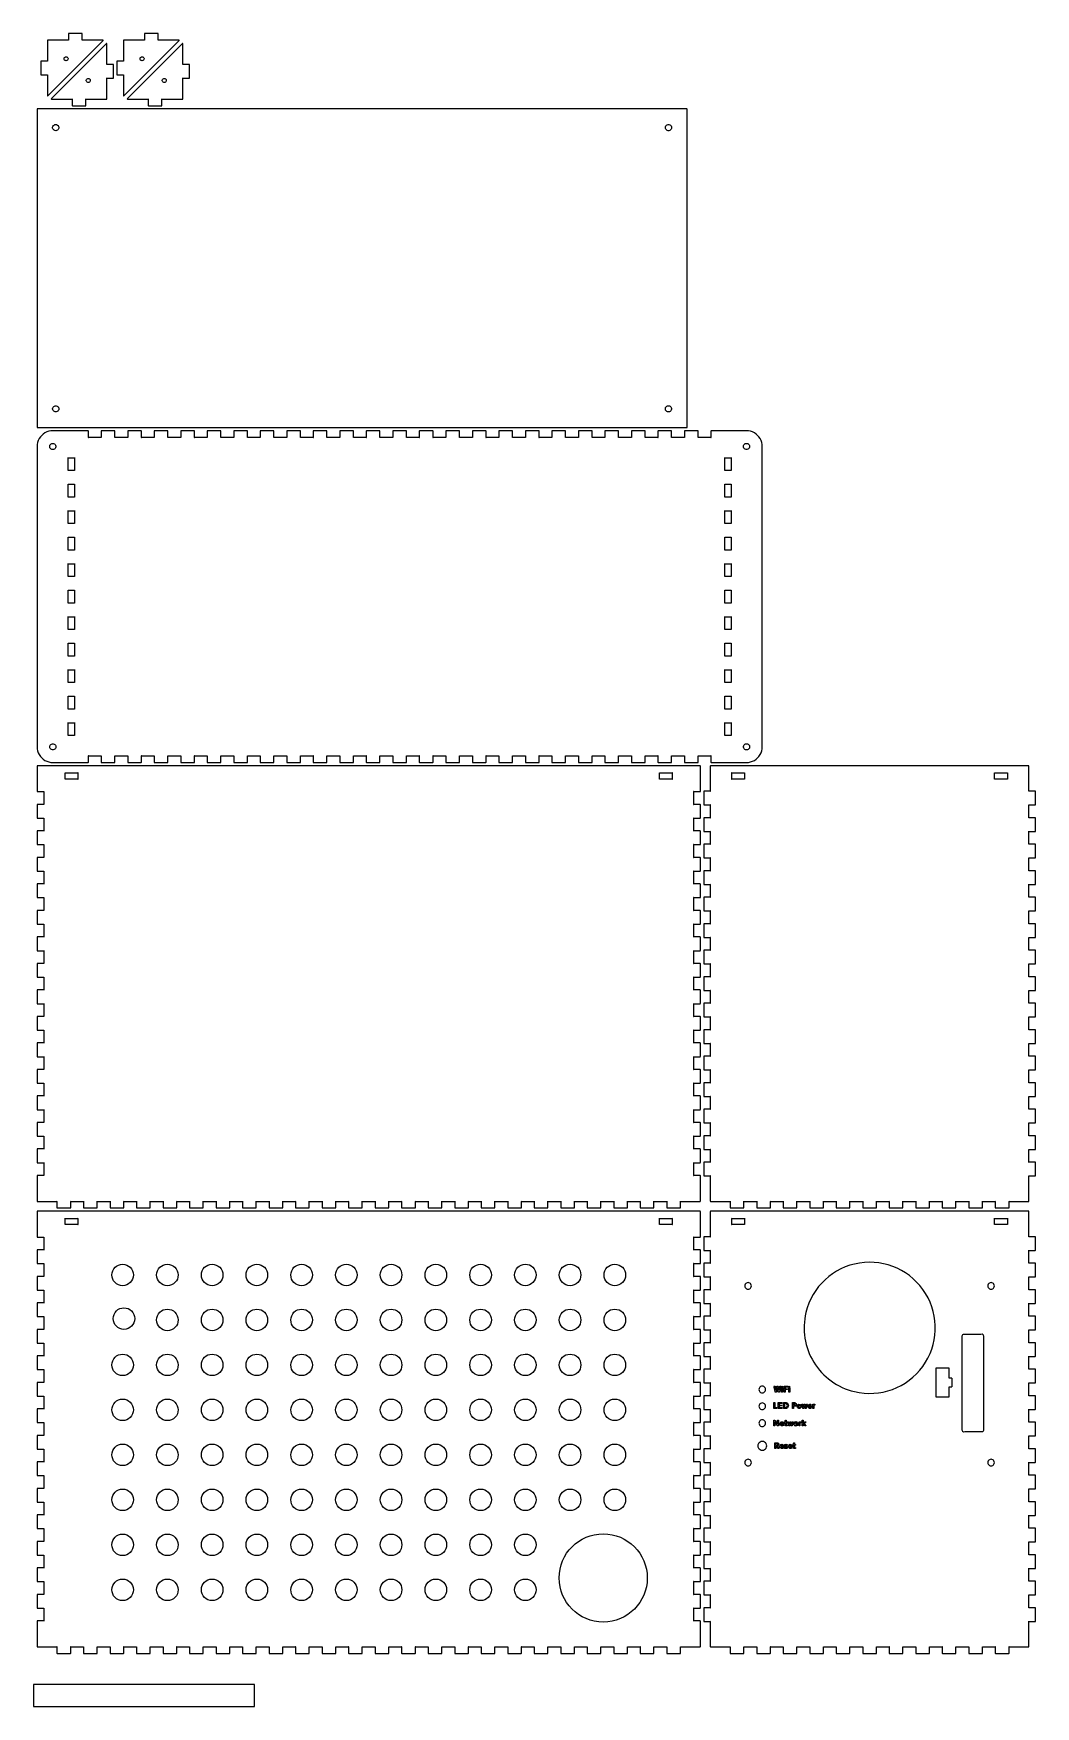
# Model space of a CAD drawing. Extents: x -122 to 332, y -236 to 521.
import ezdxf

# ---------------------------------------------------------------- set-up
doc = ezdxf.new("R2010")
doc.units = 0
doc.layers.add('Layer_1', color=7, linetype='CONTINUOUS')

msp = doc.modelspace()

# ---------------------------------------------------------------- linework, layer by layer
at = {"layer": 'Layer_1', "color": 7}
for p, q in [((-115.41667, 518.33333), (-115.41667, 508.93333)), ((-105.91667, 518.43333), (-115.31667, 518.43333)), ((-115.24567, 493.26233), (-90.24567, 518.26233)), ((-88.68767, 516.90433), (-113.68767, 491.90433)), ((-105.91667, 521.33333), (-105.91667, 518.43333)), ((-99.81667, 521.43333), (-105.81667, 521.43333)), ((-99.71667, 518.43333), (-99.71667, 521.33333)), ((-90.31667, 518.43333), (-99.71667, 518.43333)), ((-90.31667, 518.43333), (-90.31667, 518.43333)), ((-88.51667, 507.43333), (-88.51667, 516.83333)), ((-81.01667, 518.33333), (-81.01667, 508.93333)), ((-71.51667, 518.43333), (-80.91667, 518.43333)), ((-80.84567, 493.26233), (-55.84567, 518.26233)), ((-54.28767, 516.90433), (-79.28767, 491.90433)), ((-71.51667, 521.33333), (-71.51667, 518.43333)), ((-65.41667, 521.43333), (-71.41667, 521.43333)), ((-65.31667, 518.43333), (-65.31667, 521.33333)), ((-55.91667, 518.43333), (-65.31667, 518.43333)), ((-55.91667, 518.43333), (-55.91667, 518.43333)), ((-54.11667, 507.43333), (-54.11667, 516.83333)), ((-118.41667, 508.83333), (-118.41667, 502.83333)), ((-115.41667, 508.93333), (-118.31667, 508.93333)), ((-106.98367, 509.10033), (-106.98367, 509.10033)), ((-84.01667, 508.83333), (-84.01667, 502.83333)), ((-81.01667, 508.93333), (-83.91667, 508.93333)), ((-72.58367, 509.10033), (-72.58367, 509.10033)), ((-118.31667, 502.73333), (-115.41667, 502.73333)), ((-115.41667, 502.73333), (-115.41667, 493.33333)), ((-96.94967, 501.06633), (-96.94967, 501.06633)), ((-85.61667, 507.43333), (-88.51667, 507.43333)), ((-88.51667, 491.83333), (-88.51667, 501.23333)), ((-88.51667, 501.23333), (-85.61667, 501.23333)), ((-85.51667, 501.33333), (-85.51667, 507.33333)), ((-83.91667, 502.73333), (-81.01667, 502.73333)), ((-81.01667, 502.73333), (-81.01667, 493.33333)), ((-62.54967, 501.06633), (-62.54967, 501.06633)), ((-51.21667, 507.43333), (-54.11667, 507.43333)), ((-54.11667, 491.83333), (-54.11667, 501.23333)), ((-54.11667, 501.23333), (-51.21667, 501.23333)), ((-51.11667, 501.33333), (-51.11667, 507.33333)), ((-120.11667, 487.13333), (-120.11667, 343.13333)), ((173.98333, 487.23333), (-120.01667, 487.23333)), ((-113.61667, 491.73333), (-104.21667, 491.73333)), ((-113.61667, 491.73333), (-113.61667, 491.73333)), ((-104.21667, 491.73333), (-104.21667, 488.83333)), ((-104.11667, 488.73333), (-98.11667, 488.73333)), ((-98.01667, 488.83333), (-98.01667, 491.73333)), ((-98.01667, 491.73333), (-88.61667, 491.73333)), ((-79.21667, 491.73333), (-69.81667, 491.73333)), ((-79.21667, 491.73333), (-79.21667, 491.73333)), ((-69.81667, 491.73333), (-69.81667, 488.83333)), ((-69.71667, 488.73333), (-63.71667, 488.73333)), ((-63.61667, 488.83333), (-63.61667, 491.73333)), ((-63.61667, 491.73333), (-54.21667, 491.73333)), ((174.08333, 343.13333), (174.08333, 487.13333)), ((-111.68367, 477.40033), (-111.68367, 477.40033)), ((164.25033, 478.80033), (164.25033, 478.80033)), ((-110.28367, 351.46633), (-110.28367, 351.46633)), ((165.65033, 352.86633), (165.65033, 352.86633)), ((-120.01667, 343.03333), (173.98333, 343.03333)), ((-103.01667, 341.53333), (-113.01667, 341.53333)), ((-97.01667, 341.53333), (-103.01667, 341.53333)), ((-96.91667, 338.53333), (-96.91667, 341.43333)), ((-91.11667, 341.43333), (-91.11667, 338.53333)), ((-85.01667, 341.53333), (-91.01667, 341.53333)), ((-84.91667, 338.53333), (-84.91667, 341.43333)), ((-79.11667, 341.43333), (-79.11667, 338.53333)), ((-73.01667, 341.53333), (-79.01667, 341.53333)), ((-72.91667, 338.53333), (-72.91667, 341.43333)), ((-67.11667, 341.43333), (-67.11667, 338.53333)), ((-61.01667, 341.53333), (-67.01667, 341.53333)), ((-60.91667, 338.53333), (-60.91667, 341.43333)), ((-55.11667, 341.43333), (-55.11667, 338.53333)), ((-49.01667, 341.53333), (-55.01667, 341.53333)), ((-48.91667, 338.53333), (-48.91667, 341.43333)), ((-43.11667, 341.43333), (-43.11667, 338.53333)), ((-37.01667, 341.53333), (-43.01667, 341.53333)), ((-36.91667, 338.53333), (-36.91667, 341.43333)), ((-31.11667, 341.43333), (-31.11667, 338.53333)), ((-25.01667, 341.53333), (-31.01667, 341.53333)), ((-24.91667, 338.53333), (-24.91667, 341.43333)), ((-19.11667, 341.43333), (-19.11667, 338.53333)), ((-13.01667, 341.53333), (-19.01667, 341.53333)), ((-12.91667, 338.53333), (-12.91667, 341.43333)), ((-7.11667, 341.43333), (-7.11667, 338.53333)), ((-1.01667, 341.53333), (-7.01667, 341.53333)), ((-0.91667, 338.53333), (-0.91667, 341.43333)), ((4.88333, 341.43333), (4.88333, 338.53333)), ((10.98333, 341.53333), (4.98333, 341.53333)), ((11.08333, 338.53333), (11.08333, 341.43333)), ((16.88333, 341.43333), (16.88333, 338.53333)), ((22.98333, 341.53333), (16.98333, 341.53333)), ((23.08333, 338.53333), (23.08333, 341.43333)), ((28.88333, 341.43333), (28.88333, 338.53333)), ((34.98333, 341.53333), (28.98333, 341.53333)), ((35.08333, 338.53333), (35.08333, 341.43333)), ((40.88333, 341.43333), (40.88333, 338.53333)), ((46.98333, 341.53333), (40.98333, 341.53333)), ((47.08333, 338.53333), (47.08333, 341.43333)), ((52.88333, 341.43333), (52.88333, 338.53333)), ((58.98333, 341.53333), (52.98333, 341.53333)), ((59.08333, 338.53333), (59.08333, 341.43333)), ((64.88333, 341.43333), (64.88333, 338.53333)), ((70.98333, 341.53333), (64.98333, 341.53333)), ((71.08333, 338.53333), (71.08333, 341.43333)), ((76.88333, 341.43333), (76.88333, 338.53333)), ((82.98333, 341.53333), (76.98333, 341.53333)), ((83.08333, 338.53333), (83.08333, 341.43333)), ((88.88333, 341.43333), (88.88333, 338.53333)), ((94.98333, 341.53333), (88.98333, 341.53333)), ((95.08333, 338.53333), (95.08333, 341.43333)), ((100.88333, 341.43333), (100.88333, 338.53333)), ((106.98333, 341.53333), (100.98333, 341.53333)), ((107.08333, 338.53333), (107.08333, 341.43333)), ((112.88333, 341.43333), (112.88333, 338.53333)), ((118.98333, 341.53333), (112.98333, 341.53333)), ((119.08333, 338.53333), (119.08333, 341.43333)), ((124.88333, 341.43333), (124.88333, 338.53333)), ((130.98333, 341.53333), (124.98333, 341.53333)), ((131.08333, 338.53333), (131.08333, 341.43333)), ((136.88333, 341.43333), (136.88333, 338.53333)), ((142.98333, 341.53333), (136.98333, 341.53333)), ((143.08333, 338.53333), (143.08333, 341.43333)), ((148.88333, 341.43333), (148.88333, 338.53333)), ((154.98333, 341.53333), (148.98333, 341.53333)), ((155.08333, 338.53333), (155.08333, 341.43333)), ((160.88333, 341.43333), (160.88333, 338.53333)), ((166.98333, 341.53333), (160.98333, 341.53333)), ((167.08333, 338.53333), (167.08333, 341.43333)), ((172.88333, 341.43333), (172.88333, 338.53333)), ((178.98333, 341.53333), (172.98333, 341.53333)), ((179.08333, 338.53333), (179.08333, 341.43333)), ((184.88333, 341.43333), (184.88333, 338.53333)), ((190.98333, 341.53333), (184.98333, 341.53333)), ((200.98333, 341.53333), (190.98333, 341.53333)), ((-120.11667, 334.43333), (-120.11667, 198.43333)), ((-91.11667, 338.53333), (-96.91667, 338.53333)), ((-79.11667, 338.53333), (-84.91667, 338.53333)), ((-67.11667, 338.53333), (-72.91667, 338.53333)), ((-55.11667, 338.53333), (-60.91667, 338.53333)), ((-43.11667, 338.53333), (-48.91667, 338.53333)), ((-31.11667, 338.53333), (-36.91667, 338.53333)), ((-19.11667, 338.53333), (-24.91667, 338.53333)), ((-7.11667, 338.53333), (-12.91667, 338.53333)), ((4.88333, 338.53333), (-0.91667, 338.53333)), ((16.88333, 338.53333), (11.08333, 338.53333)), ((28.88333, 338.53333), (23.08333, 338.53333)), ((40.88333, 338.53333), (35.08333, 338.53333)), ((52.88333, 338.53333), (47.08333, 338.53333)), ((64.88333, 338.53333), (59.08333, 338.53333)), ((76.88333, 338.53333), (71.08333, 338.53333)), ((88.88333, 338.53333), (83.08333, 338.53333)), ((100.88333, 338.53333), (95.08333, 338.53333)), ((112.88333, 338.53333), (107.08333, 338.53333)), ((124.88333, 338.53333), (119.08333, 338.53333)), ((136.88333, 338.53333), (131.08333, 338.53333)), ((148.88333, 338.53333), (143.08333, 338.53333)), ((160.88333, 338.53333), (155.08333, 338.53333)), ((172.88333, 338.53333), (167.08333, 338.53333)), ((184.88333, 338.53333), (179.08333, 338.53333)), ((199.58333, 334.43333), (199.58333, 334.43333)), ((208.08333, 198.43333), (208.08333, 334.43333)), ((-113.01667, 333.03333), (-113.01667, 333.03333)), ((-106.01667, 326.43333), (-106.01667, 329.33333)), ((-106.01667, 329.33333), (-103.21667, 329.33333)), ((-106.01667, 323.53333), (-106.01667, 326.43333)), ((-103.21667, 329.33333), (-103.21667, 323.53333)), ((191.18333, 323.53333), (191.18333, 329.33333)), ((191.18333, 329.33333), (193.98333, 329.33333)), ((193.98333, 329.33333), (193.98333, 326.43333)), ((193.98333, 326.43333), (193.98333, 323.53333)), ((-103.21667, 323.53333), (-106.01667, 323.53333)), ((193.98333, 323.53333), (191.18333, 323.53333)), ((-106.01667, 314.43333), (-106.01667, 317.33333)), ((-106.01667, 317.33333), (-103.21667, 317.33333)), ((-106.01667, 311.53333), (-106.01667, 314.43333)), ((-103.21667, 311.53333), (-106.01667, 311.53333)), ((-103.21667, 317.33333), (-103.21667, 311.53333)), ((191.18333, 311.53333), (191.18333, 317.33333)), ((191.18333, 317.33333), (193.98333, 317.33333)), ((193.98333, 311.53333), (191.18333, 311.53333)), ((193.98333, 317.33333), (193.98333, 314.43333)), ((193.98333, 314.43333), (193.98333, 311.53333)), ((-106.01667, 302.43333), (-106.01667, 305.33333)), ((-106.01667, 305.33333), (-103.21667, 305.33333)), ((-103.21667, 305.33333), (-103.21667, 299.53333)), ((191.18333, 299.53333), (191.18333, 305.33333)), ((191.18333, 305.33333), (193.98333, 305.33333)), ((193.98333, 305.33333), (193.98333, 302.43333)), ((-106.01667, 299.53333), (-106.01667, 302.43333)), ((-103.21667, 299.53333), (-106.01667, 299.53333)), ((193.98333, 299.53333), (191.18333, 299.53333)), ((193.98333, 302.43333), (193.98333, 299.53333)), ((-106.01667, 290.43333), (-106.01667, 293.33333)), ((-106.01667, 293.33333), (-103.21667, 293.33333)), ((-106.01667, 287.53333), (-106.01667, 290.43333)), ((-103.21667, 293.33333), (-103.21667, 287.53333)), ((191.18333, 287.53333), (191.18333, 293.33333)), ((191.18333, 293.33333), (193.98333, 293.33333)), ((193.98333, 293.33333), (193.98333, 290.43333)), ((193.98333, 290.43333), (193.98333, 287.53333)), ((-103.21667, 287.53333), (-106.01667, 287.53333)), ((-106.01667, 278.43333), (-106.01667, 281.33333)), ((-106.01667, 281.33333), (-103.21667, 281.33333)), ((-103.21667, 281.33333), (-103.21667, 275.53333)), ((193.98333, 287.53333), (191.18333, 287.53333)), ((191.18333, 275.53333), (191.18333, 281.33333)), ((191.18333, 281.33333), (193.98333, 281.33333)), ((193.98333, 281.33333), (193.98333, 278.43333)), ((-106.01667, 275.53333), (-106.01667, 278.43333)), ((-103.21667, 275.53333), (-106.01667, 275.53333)), ((193.98333, 275.53333), (191.18333, 275.53333)), ((193.98333, 278.43333), (193.98333, 275.53333)), ((-106.01667, 266.43333), (-106.01667, 269.33333)), ((-106.01667, 269.33333), (-103.21667, 269.33333)), ((-106.01667, 263.53333), (-106.01667, 266.43333)), ((-103.21667, 269.33333), (-103.21667, 263.53333)), ((191.18333, 263.53333), (191.18333, 269.33333)), ((191.18333, 269.33333), (193.98333, 269.33333)), ((193.98333, 269.33333), (193.98333, 266.43333)), ((193.98333, 266.43333), (193.98333, 263.53333)), ((-103.21667, 263.53333), (-106.01667, 263.53333)), ((193.98333, 263.53333), (191.18333, 263.53333)), ((-106.01667, 254.43333), (-106.01667, 257.33333)), ((-106.01667, 257.33333), (-103.21667, 257.33333)), ((-106.01667, 251.53333), (-106.01667, 254.43333)), ((-103.21667, 251.53333), (-106.01667, 251.53333)), ((-103.21667, 257.33333), (-103.21667, 251.53333)), ((191.18333, 251.53333), (191.18333, 257.33333)), ((191.18333, 257.33333), (193.98333, 257.33333)), ((193.98333, 251.53333), (191.18333, 251.53333)), ((193.98333, 257.33333), (193.98333, 254.43333)), ((193.98333, 254.43333), (193.98333, 251.53333)), ((-106.01667, 242.43333), (-106.01667, 245.33333)), ((-106.01667, 245.33333), (-103.21667, 245.33333)), ((-106.01667, 239.53333), (-106.01667, 242.43333)), ((-103.21667, 245.33333), (-103.21667, 239.53333)), ((191.18333, 239.53333), (191.18333, 245.33333)), ((191.18333, 245.33333), (193.98333, 245.33333)), ((193.98333, 245.33333), (193.98333, 242.43333)), ((193.98333, 242.43333), (193.98333, 239.53333)), ((-103.21667, 239.53333), (-106.01667, 239.53333)), ((193.98333, 239.53333), (191.18333, 239.53333)), ((-106.01667, 230.43333), (-106.01667, 233.33333)), ((-106.01667, 233.33333), (-103.21667, 233.33333)), ((-106.01667, 227.53333), (-106.01667, 230.43333)), ((-103.21667, 227.53333), (-106.01667, 227.53333)), ((-103.21667, 233.33333), (-103.21667, 227.53333)), ((191.18333, 227.53333), (191.18333, 233.33333)), ((191.18333, 233.33333), (193.98333, 233.33333)), ((193.98333, 227.53333), (191.18333, 227.53333)), ((193.98333, 233.33333), (193.98333, 230.43333)), ((193.98333, 230.43333), (193.98333, 227.53333)), ((-106.01667, 218.43333), (-106.01667, 221.33333)), ((-106.01667, 221.33333), (-103.21667, 221.33333)), ((-103.21667, 221.33333), (-103.21667, 215.53333)), ((191.18333, 215.53333), (191.18333, 221.33333)), ((191.18333, 221.33333), (193.98333, 221.33333)), ((193.98333, 221.33333), (193.98333, 218.43333)), ((-106.01667, 215.53333), (-106.01667, 218.43333)), ((-103.21667, 215.53333), (-106.01667, 215.53333)), ((193.98333, 215.53333), (191.18333, 215.53333)), ((193.98333, 218.43333), (193.98333, 215.53333)), ((-106.01667, 206.43333), (-106.01667, 209.33333)), ((-106.01667, 209.33333), (-103.21667, 209.33333)), ((-106.01667, 203.53333), (-106.01667, 206.43333)), ((-103.21667, 209.33333), (-103.21667, 203.53333)), ((191.18333, 203.53333), (191.18333, 209.33333)), ((191.18333, 209.33333), (193.98333, 209.33333)), ((193.98333, 209.33333), (193.98333, 206.43333)), ((193.98333, 206.43333), (193.98333, 203.53333)), ((-111.61667, 198.43333), (-111.61667, 198.43333)), ((-103.21667, 203.53333), (-106.01667, 203.53333)), ((193.98333, 203.53333), (191.18333, 203.53333)), ((200.98333, 199.83333), (200.98333, 199.83333)), ((-120.11667, 189.73333), (-120.11667, 178.23333)), ((-117.01667, 189.83333), (-120.01667, 189.83333)), ((176.98333, 189.83333), (-117.01667, 189.83333)), ((-113.01667, 191.33333), (-103.01667, 191.33333)), ((-103.01667, 191.33333), (-97.01667, 191.33333)), ((-96.91667, 191.43333), (-96.91667, 194.33333)), ((-96.91667, 194.33333), (-91.11667, 194.33333)), ((-91.11667, 194.33333), (-91.11667, 191.43333)), ((-91.01667, 191.33333), (-85.01667, 191.33333)), ((-84.91667, 191.43333), (-84.91667, 194.33333)), ((-84.91667, 194.33333), (-79.11667, 194.33333)), ((-79.11667, 194.33333), (-79.11667, 191.43333)), ((-79.01667, 191.33333), (-73.01667, 191.33333)), ((-72.91667, 191.43333), (-72.91667, 194.33333)), ((-72.91667, 194.33333), (-67.11667, 194.33333)), ((-67.11667, 194.33333), (-67.11667, 191.43333)), ((-67.01667, 191.33333), (-61.01667, 191.33333)), ((-60.91667, 191.43333), (-60.91667, 194.33333)), ((-60.91667, 194.33333), (-55.11667, 194.33333)), ((-55.11667, 194.33333), (-55.11667, 191.43333)), ((-55.01667, 191.33333), (-49.01667, 191.33333)), ((-48.91667, 191.43333), (-48.91667, 194.33333)), ((-48.91667, 194.33333), (-43.11667, 194.33333)), ((-43.11667, 194.33333), (-43.11667, 191.43333)), ((-43.01667, 191.33333), (-37.01667, 191.33333)), ((-36.91667, 191.43333), (-36.91667, 194.33333)), ((-36.91667, 194.33333), (-31.11667, 194.33333)), ((-31.11667, 194.33333), (-31.11667, 191.43333)), ((-31.01667, 191.33333), (-25.01667, 191.33333)), ((-24.91667, 191.43333), (-24.91667, 194.33333)), ((-24.91667, 194.33333), (-19.11667, 194.33333)), ((-19.11667, 194.33333), (-19.11667, 191.43333)), ((-19.01667, 191.33333), (-13.01667, 191.33333)), ((-12.91667, 191.43333), (-12.91667, 194.33333)), ((-12.91667, 194.33333), (-7.11667, 194.33333)), ((-7.11667, 194.33333), (-7.11667, 191.43333)), ((-7.01667, 191.33333), (-1.01667, 191.33333)), ((-0.91667, 191.43333), (-0.91667, 194.33333)), ((-0.91667, 194.33333), (4.88333, 194.33333)), ((4.88333, 194.33333), (4.88333, 191.43333)), ((4.98333, 191.33333), (10.98333, 191.33333)), ((11.08333, 191.43333), (11.08333, 194.33333)), ((11.08333, 194.33333), (16.88333, 194.33333)), ((16.88333, 194.33333), (16.88333, 191.43333)), ((16.98333, 191.33333), (22.98333, 191.33333)), ((23.08333, 191.43333), (23.08333, 194.33333)), ((23.08333, 194.33333), (28.88333, 194.33333)), ((28.88333, 194.33333), (28.88333, 191.43333)), ((28.98333, 191.33333), (34.98333, 191.33333)), ((35.08333, 191.43333), (35.08333, 194.33333)), ((35.08333, 194.33333), (40.88333, 194.33333)), ((40.88333, 194.33333), (40.88333, 191.43333)), ((40.98333, 191.33333), (46.98333, 191.33333)), ((47.08333, 191.43333), (47.08333, 194.33333)), ((47.08333, 194.33333), (52.88333, 194.33333)), ((52.88333, 194.33333), (52.88333, 191.43333)), ((52.98333, 191.33333), (58.98333, 191.33333)), ((59.08333, 191.43333), (59.08333, 194.33333)), ((59.08333, 194.33333), (64.88333, 194.33333)), ((64.88333, 194.33333), (64.88333, 191.43333)), ((64.98333, 191.33333), (70.98333, 191.33333)), ((71.08333, 191.43333), (71.08333, 194.33333)), ((71.08333, 194.33333), (76.88333, 194.33333)), ((76.88333, 194.33333), (76.88333, 191.43333)), ((76.98333, 191.33333), (82.98333, 191.33333)), ((83.08333, 191.43333), (83.08333, 194.33333)), ((83.08333, 194.33333), (88.88333, 194.33333)), ((88.88333, 194.33333), (88.88333, 191.43333)), ((88.98333, 191.33333), (94.98333, 191.33333)), ((95.08333, 191.43333), (95.08333, 194.33333)), ((95.08333, 194.33333), (100.88333, 194.33333)), ((100.88333, 194.33333), (100.88333, 191.43333)), ((100.98333, 191.33333), (106.98333, 191.33333)), ((107.08333, 191.43333), (107.08333, 194.33333)), ((107.08333, 194.33333), (112.88333, 194.33333)), ((112.88333, 194.33333), (112.88333, 191.43333)), ((112.98333, 191.33333), (118.98333, 191.33333)), ((119.08333, 191.43333), (119.08333, 194.33333)), ((119.08333, 194.33333), (124.88333, 194.33333)), ((124.88333, 194.33333), (124.88333, 191.43333)), ((124.98333, 191.33333), (130.98333, 191.33333)), ((131.08333, 191.43333), (131.08333, 194.33333)), ((131.08333, 194.33333), (136.88333, 194.33333)), ((136.88333, 194.33333), (136.88333, 191.43333)), ((136.98333, 191.33333), (142.98333, 191.33333)), ((143.08333, 191.43333), (143.08333, 194.33333)), ((143.08333, 194.33333), (148.88333, 194.33333)), ((148.88333, 194.33333), (148.88333, 191.43333)), ((148.98333, 191.33333), (154.98333, 191.33333)), ((155.08333, 191.43333), (155.08333, 194.33333)), ((155.08333, 194.33333), (160.88333, 194.33333)), ((160.88333, 194.33333), (160.88333, 191.43333)), ((160.98333, 191.33333), (166.98333, 191.33333)), ((167.08333, 191.43333), (167.08333, 194.33333)), ((167.08333, 194.33333), (172.88333, 194.33333)), ((172.88333, 194.33333), (172.88333, 191.43333)), ((172.98333, 191.33333), (178.98333, 191.33333)), ((179.98333, 189.83333), (176.98333, 189.83333)), ((179.08333, 191.43333), (179.08333, 194.33333)), ((179.08333, 194.33333), (184.88333, 194.33333)), ((180.08333, 178.23333), (180.08333, 189.73333)), ((184.58333, 189.73333), (184.58333, 178.33333)), ((328.68333, 189.83333), (184.68333, 189.83333)), ((184.88333, 194.33333), (184.88333, 191.43333)), ((184.98333, 191.33333), (190.98333, 191.33333)), ((190.98333, 191.33333), (200.98333, 191.33333)), ((328.78333, 178.33333), (328.78333, 189.73333)), ((-107.41667, 183.83333), (-107.41667, 186.63333)), ((-107.41667, 186.63333), (-101.61667, 186.63333)), ((-104.51667, 183.83333), (-107.41667, 183.83333)), ((-101.61667, 183.83333), (-104.51667, 183.83333)), ((-101.61667, 186.63333), (-101.61667, 183.83333)), ((161.58333, 183.83333), (161.58333, 186.63333)), ((161.58333, 186.63333), (164.48333, 186.63333)), ((167.38333, 183.83333), (161.58333, 183.83333)), ((164.48333, 186.63333), (167.38333, 186.63333)), ((167.38333, 186.63333), (167.38333, 183.83333)), ((194.28333, 183.83333), (194.28333, 186.63333)), ((194.28333, 186.63333), (200.08333, 186.63333)), ((197.18333, 183.83333), (194.28333, 183.83333)), ((200.08333, 183.83333), (197.18333, 183.83333)), ((200.08333, 186.63333), (200.08333, 183.83333)), ((313.28333, 183.83333), (313.28333, 186.63333)), ((313.28333, 186.63333), (316.18333, 186.63333)), ((319.08333, 183.83333), (313.28333, 183.83333)), ((316.18333, 186.63333), (319.08333, 186.63333)), ((319.08333, 186.63333), (319.08333, 183.83333)), ((-120.01667, 178.13333), (-117.11667, 178.13333)), ((-117.11667, 178.13333), (-117.11667, 172.33333)), ((177.08333, 172.33333), (177.08333, 178.13333)), ((177.08333, 178.13333), (179.98333, 178.13333)), ((181.58333, 178.23333), (181.58333, 172.23333)), ((184.58333, 178.33333), (181.68333, 178.33333)), ((331.68333, 178.33333), (328.78333, 178.33333)), ((331.78333, 172.23333), (331.78333, 178.23333)), ((-120.11667, 172.23333), (-120.11667, 166.23333)), ((-117.11667, 172.33333), (-120.01667, 172.33333)), ((179.98333, 172.33333), (177.08333, 172.33333)), ((180.08333, 166.23333), (180.08333, 172.23333)), ((181.68333, 172.13333), (184.58333, 172.13333)), ((184.58333, 172.13333), (184.58333, 166.33333)), ((328.78333, 166.33333), (328.78333, 172.13333)), ((328.78333, 172.13333), (331.68333, 172.13333)), ((-120.11667, 160.23333), (-120.11667, 154.23333)), ((-120.01667, 166.13333), (-117.11667, 166.13333)), ((-117.11667, 160.33333), (-120.01667, 160.33333)), ((-117.11667, 166.13333), (-117.11667, 160.33333)), ((177.08333, 160.33333), (177.08333, 166.13333)), ((177.08333, 166.13333), (179.98333, 166.13333)), ((179.98333, 160.33333), (177.08333, 160.33333)), ((180.08333, 154.23333), (180.08333, 160.23333)), ((181.58333, 166.23333), (181.58333, 160.23333)), ((184.58333, 166.33333), (181.68333, 166.33333)), ((181.68333, 160.13333), (184.58333, 160.13333)), ((184.58333, 160.13333), (184.58333, 154.33333)), ((331.68333, 166.33333), (328.78333, 166.33333)), ((328.78333, 154.33333), (328.78333, 160.13333)), ((328.78333, 160.13333), (331.68333, 160.13333)), ((331.78333, 160.23333), (331.78333, 166.23333)), ((-120.01667, 154.13333), (-117.11667, 154.13333)), ((-117.11667, 154.13333), (-117.11667, 148.33333)), ((177.08333, 148.33333), (177.08333, 154.13333)), ((177.08333, 154.13333), (179.98333, 154.13333)), ((181.58333, 154.23333), (181.58333, 148.23333)), ((184.58333, 154.33333), (181.68333, 154.33333)), ((331.68333, 154.33333), (328.78333, 154.33333)), ((331.78333, 148.23333), (331.78333, 154.23333)), ((-120.11667, 148.23333), (-120.11667, 142.23333)), ((-117.11667, 148.33333), (-120.01667, 148.33333)), ((179.98333, 148.33333), (177.08333, 148.33333)), ((180.08333, 142.23333), (180.08333, 148.23333)), ((181.68333, 148.13333), (184.58333, 148.13333)), ((184.58333, 148.13333), (184.58333, 142.33333)), ((328.78333, 142.33333), (328.78333, 148.13333)), ((328.78333, 148.13333), (331.68333, 148.13333)), ((-120.01667, 142.13333), (-117.11667, 142.13333)), ((-117.11667, 142.13333), (-117.11667, 136.33333)), ((177.08333, 136.33333), (177.08333, 142.13333)), ((177.08333, 142.13333), (179.98333, 142.13333)), ((181.58333, 142.23333), (181.58333, 136.23333)), ((184.58333, 142.33333), (181.68333, 142.33333)), ((331.68333, 142.33333), (328.78333, 142.33333)), ((331.78333, 136.23333), (331.78333, 142.23333)), ((-120.11667, 136.23333), (-120.11667, 130.23333)), ((-117.11667, 136.33333), (-120.01667, 136.33333)), ((-120.01667, 130.13333), (-117.11667, 130.13333)), ((-117.11667, 130.13333), (-117.11667, 124.33333)), ((179.98333, 136.33333), (177.08333, 136.33333)), ((177.08333, 124.33333), (177.08333, 130.13333)), ((177.08333, 130.13333), (179.98333, 130.13333)), ((180.08333, 130.23333), (180.08333, 136.23333)), ((181.58333, 130.23333), (181.58333, 124.23333)), ((181.68333, 136.13333), (184.58333, 136.13333)), ((184.58333, 130.33333), (181.68333, 130.33333)), ((184.58333, 136.13333), (184.58333, 130.33333)), ((328.78333, 130.33333), (328.78333, 136.13333)), ((328.78333, 136.13333), (331.68333, 136.13333)), ((331.68333, 130.33333), (328.78333, 130.33333)), ((331.78333, 124.23333), (331.78333, 130.23333)), ((-120.11667, 124.23333), (-120.11667, 118.23333)), ((-117.11667, 124.33333), (-120.01667, 124.33333)), ((179.98333, 124.33333), (177.08333, 124.33333)), ((180.08333, 118.23333), (180.08333, 124.23333)), ((181.68333, 124.13333), (184.58333, 124.13333)), ((184.58333, 124.13333), (184.58333, 118.33333)), ((328.78333, 118.33333), (328.78333, 124.13333)), ((328.78333, 124.13333), (331.68333, 124.13333)), ((-120.01667, 118.13333), (-117.11667, 118.13333)), ((-117.11667, 118.13333), (-117.11667, 112.33333)), ((177.08333, 112.33333), (177.08333, 118.13333)), ((177.08333, 118.13333), (179.98333, 118.13333)), ((181.58333, 118.23333), (181.58333, 112.23333)), ((184.58333, 118.33333), (181.68333, 118.33333)), ((331.68333, 118.33333), (328.78333, 118.33333)), ((331.78333, 112.23333), (331.78333, 118.23333)), ((-120.11667, 112.23333), (-120.11667, 106.23333)), ((-117.11667, 112.33333), (-120.01667, 112.33333)), ((-120.01667, 106.13333), (-117.11667, 106.13333)), ((-117.11667, 106.13333), (-117.11667, 100.33333)), ((179.98333, 112.33333), (177.08333, 112.33333)), ((177.08333, 100.33333), (177.08333, 106.13333)), ((177.08333, 106.13333), (179.98333, 106.13333)), ((180.08333, 106.23333), (180.08333, 112.23333)), ((181.58333, 106.23333), (181.58333, 100.23333)), ((181.68333, 112.13333), (184.58333, 112.13333)), ((184.58333, 106.33333), (181.68333, 106.33333)), ((184.58333, 112.13333), (184.58333, 106.33333)), ((328.78333, 106.33333), (328.78333, 112.13333)), ((328.78333, 112.13333), (331.68333, 112.13333)), ((331.68333, 106.33333), (328.78333, 106.33333)), ((331.78333, 100.23333), (331.78333, 106.23333)), ((-120.11667, 100.23333), (-120.11667, 94.23333)), ((-117.11667, 100.33333), (-120.01667, 100.33333)), ((179.98333, 100.33333), (177.08333, 100.33333)), ((180.08333, 94.23333), (180.08333, 100.23333)), ((181.68333, 100.13333), (184.58333, 100.13333)), ((184.58333, 100.13333), (184.58333, 94.33333)), ((328.78333, 94.33333), (328.78333, 100.13333)), ((328.78333, 100.13333), (331.68333, 100.13333)), ((-120.01667, 94.13333), (-117.11667, 94.13333)), ((-117.11667, 94.13333), (-117.11667, 88.33333)), ((177.08333, 88.33333), (177.08333, 94.13333)), ((177.08333, 94.13333), (179.98333, 94.13333)), ((181.58333, 94.23333), (181.58333, 88.23333)), ((184.58333, 94.33333), (181.68333, 94.33333)), ((331.68333, 94.33333), (328.78333, 94.33333)), ((331.78333, 88.23333), (331.78333, 94.23333)), ((-120.11667, 88.23333), (-120.11667, 82.23333)), ((-117.11667, 88.33333), (-120.01667, 88.33333)), ((179.98333, 88.33333), (177.08333, 88.33333)), ((180.08333, 82.23333), (180.08333, 88.23333)), ((181.68333, 88.13333), (184.58333, 88.13333)), ((184.58333, 88.13333), (184.58333, 82.33333)), ((328.78333, 82.33333), (328.78333, 88.13333)), ((328.78333, 88.13333), (331.68333, 88.13333)), ((-120.11667, 76.23333), (-120.11667, 70.23333)), ((-120.01667, 82.13333), (-117.11667, 82.13333)), ((-117.11667, 76.33333), (-120.01667, 76.33333)), ((-117.11667, 82.13333), (-117.11667, 76.33333)), ((177.08333, 76.33333), (177.08333, 82.13333)), ((177.08333, 82.13333), (179.98333, 82.13333)), ((179.98333, 76.33333), (177.08333, 76.33333)), ((180.08333, 70.23333), (180.08333, 76.23333)), ((181.58333, 82.23333), (181.58333, 76.23333)), ((184.58333, 82.33333), (181.68333, 82.33333)), ((181.68333, 76.13333), (184.58333, 76.13333)), ((184.58333, 76.13333), (184.58333, 70.33333)), ((331.68333, 82.33333), (328.78333, 82.33333)), ((328.78333, 70.33333), (328.78333, 76.13333)), ((328.78333, 76.13333), (331.68333, 76.13333)), ((331.78333, 76.23333), (331.78333, 82.23333)), ((-120.01667, 70.13333), (-117.11667, 70.13333)), ((-117.11667, 70.13333), (-117.11667, 64.33333)), ((177.08333, 64.33333), (177.08333, 70.13333)), ((177.08333, 70.13333), (179.98333, 70.13333)), ((181.58333, 70.23333), (181.58333, 64.23333)), ((184.58333, 70.33333), (181.68333, 70.33333)), ((331.68333, 70.33333), (328.78333, 70.33333)), ((331.78333, 64.23333), (331.78333, 70.23333)), ((-120.11667, 64.23333), (-120.11667, 58.23333)), ((-117.11667, 64.33333), (-120.01667, 64.33333)), ((179.98333, 64.33333), (177.08333, 64.33333)), ((180.08333, 58.23333), (180.08333, 64.23333)), ((181.68333, 64.13333), (184.58333, 64.13333)), ((184.58333, 64.13333), (184.58333, 58.33333)), ((328.78333, 58.33333), (328.78333, 64.13333)), ((328.78333, 64.13333), (331.68333, 64.13333)), ((-120.01667, 58.13333), (-117.11667, 58.13333)), ((-117.11667, 58.13333), (-117.11667, 52.33333)), ((177.08333, 52.33333), (177.08333, 58.13333)), ((177.08333, 58.13333), (179.98333, 58.13333)), ((181.58333, 58.23333), (181.58333, 52.23333)), ((184.58333, 58.33333), (181.68333, 58.33333)), ((331.68333, 58.33333), (328.78333, 58.33333)), ((331.78333, 52.23333), (331.78333, 58.23333)), ((-120.11667, 52.23333), (-120.11667, 46.23333)), ((-117.11667, 52.33333), (-120.01667, 52.33333)), ((-120.01667, 46.13333), (-117.11667, 46.13333)), ((-117.11667, 46.13333), (-117.11667, 40.33333)), ((179.98333, 52.33333), (177.08333, 52.33333)), ((177.08333, 40.33333), (177.08333, 46.13333)), ((177.08333, 46.13333), (179.98333, 46.13333)), ((180.08333, 46.23333), (180.08333, 52.23333)), ((181.58333, 46.23333), (181.58333, 40.23333)), ((181.68333, 52.13333), (184.58333, 52.13333)), ((184.58333, 46.33333), (181.68333, 46.33333)), ((184.58333, 52.13333), (184.58333, 46.33333)), ((328.78333, 46.33333), (328.78333, 52.13333)), ((328.78333, 52.13333), (331.68333, 52.13333)), ((331.68333, 46.33333), (328.78333, 46.33333)), ((331.78333, 40.23333), (331.78333, 46.23333)), ((-120.11667, 40.23333), (-120.11667, 34.23333)), ((-117.11667, 40.33333), (-120.01667, 40.33333)), ((179.98333, 40.33333), (177.08333, 40.33333)), ((180.08333, 34.23333), (180.08333, 40.23333)), ((181.68333, 40.13333), (184.58333, 40.13333)), ((184.58333, 40.13333), (184.58333, 34.33333)), ((328.78333, 34.33333), (328.78333, 40.13333)), ((328.78333, 40.13333), (331.68333, 40.13333)), ((-120.01667, 34.13333), (-117.11667, 34.13333)), ((-117.11667, 34.13333), (-117.11667, 28.33333)), ((177.08333, 28.33333), (177.08333, 34.13333)), ((177.08333, 34.13333), (179.98333, 34.13333)), ((181.58333, 34.23333), (181.58333, 28.23333)), ((184.58333, 34.33333), (181.68333, 34.33333)), ((331.68333, 34.33333), (328.78333, 34.33333)), ((331.78333, 28.23333), (331.78333, 34.23333)), ((-120.11667, 28.23333), (-120.11667, 22.23333)), ((-117.11667, 28.33333), (-120.01667, 28.33333)), ((179.98333, 28.33333), (177.08333, 28.33333)), ((180.08333, 22.23333), (180.08333, 28.23333)), ((181.68333, 28.13333), (184.58333, 28.13333)), ((184.58333, 28.13333), (184.58333, 22.33333)), ((328.78333, 22.33333), (328.78333, 28.13333)), ((328.78333, 28.13333), (331.68333, 28.13333)), ((-120.11667, 16.23333), (-120.11667, 10.23333)), ((-120.01667, 22.13333), (-117.11667, 22.13333)), ((-117.11667, 16.33333), (-120.01667, 16.33333)), ((-117.11667, 22.13333), (-117.11667, 16.33333)), ((177.08333, 16.33333), (177.08333, 22.13333)), ((177.08333, 22.13333), (179.98333, 22.13333)), ((179.98333, 16.33333), (177.08333, 16.33333)), ((180.08333, 10.23333), (180.08333, 16.23333)), ((181.58333, 22.23333), (181.58333, 16.23333)), ((184.58333, 22.33333), (181.68333, 22.33333)), ((181.68333, 16.13333), (184.58333, 16.13333)), ((184.58333, 16.13333), (184.58333, 10.33333)), ((331.68333, 22.33333), (328.78333, 22.33333)), ((328.78333, 10.33333), (328.78333, 16.13333)), ((328.78333, 16.13333), (331.68333, 16.13333)), ((331.78333, 16.23333), (331.78333, 22.23333)), ((-120.01667, 10.13333), (-117.11667, 10.13333)), ((-117.11667, 10.13333), (-117.11667, 4.33333)), ((177.08333, 4.33333), (177.08333, 10.13333)), ((177.08333, 10.13333), (179.98333, 10.13333)), ((181.58333, 10.23333), (181.58333, 4.23333)), ((184.58333, 10.33333), (181.68333, 10.33333)), ((331.68333, 10.33333), (328.78333, 10.33333)), ((331.78333, 4.23333), (331.78333, 10.23333)), ((-120.11667, 4.23333), (-120.11667, -7.26667)), ((-117.11667, 4.33333), (-120.01667, 4.33333)), ((179.98333, 4.33333), (177.08333, 4.33333)), ((180.08333, -7.26667), (180.08333, 4.23333)), ((181.68333, 4.13333), (184.58333, 4.13333)), ((184.58333, 4.13333), (184.58333, -7.26667)), ((328.78333, -7.26667), (328.78333, 4.13333)), ((328.78333, 4.13333), (331.68333, 4.13333)), ((-120.01667, -7.36667), (-117.01667, -7.36667)), ((-117.01667, -7.36667), (-111.11667, -7.36667)), ((-111.11667, -7.36667), (-111.11667, -10.26667)), ((-104.91667, -10.26667), (-104.91667, -7.36667)), ((-104.91667, -7.36667), (-99.11667, -7.36667)), ((-99.11667, -7.36667), (-99.11667, -10.26667)), ((-92.91667, -10.26667), (-92.91667, -7.36667)), ((-92.91667, -7.36667), (-87.11667, -7.36667)), ((-87.11667, -7.36667), (-87.11667, -10.26667)), ((-80.91667, -10.26667), (-80.91667, -7.36667)), ((-80.91667, -7.36667), (-75.11667, -7.36667)), ((-75.11667, -7.36667), (-75.11667, -10.26667)), ((-68.91667, -10.26667), (-68.91667, -7.36667)), ((-68.91667, -7.36667), (-63.11667, -7.36667)), ((-63.11667, -7.36667), (-63.11667, -10.26667)), ((-56.91667, -10.26667), (-56.91667, -7.36667)), ((-56.91667, -7.36667), (-51.11667, -7.36667)), ((-51.11667, -7.36667), (-51.11667, -10.26667)), ((-44.91667, -10.26667), (-44.91667, -7.36667)), ((-44.91667, -7.36667), (-39.11667, -7.36667)), ((-39.11667, -7.36667), (-39.11667, -10.26667)), ((-32.91667, -10.26667), (-32.91667, -7.36667)), ((-32.91667, -7.36667), (-27.11667, -7.36667)), ((-27.11667, -7.36667), (-27.11667, -10.26667)), ((-20.91667, -10.26667), (-20.91667, -7.36667)), ((-20.91667, -7.36667), (-15.11667, -7.36667)), ((-15.11667, -7.36667), (-15.11667, -10.26667)), ((-8.91667, -10.26667), (-8.91667, -7.36667)), ((-8.91667, -7.36667), (-3.11667, -7.36667)), ((-3.11667, -7.36667), (-3.11667, -10.26667)), ((3.08333, -10.26667), (3.08333, -7.36667)), ((3.08333, -7.36667), (8.88333, -7.36667)), ((8.88333, -7.36667), (8.88333, -10.26667)), ((15.08333, -10.26667), (15.08333, -7.36667)), ((15.08333, -7.36667), (20.88333, -7.36667)), ((20.88333, -7.36667), (20.88333, -10.26667)), ((27.08333, -10.26667), (27.08333, -7.36667)), ((27.08333, -7.36667), (32.88333, -7.36667)), ((32.88333, -7.36667), (32.88333, -10.26667)), ((39.08333, -10.26667), (39.08333, -7.36667)), ((39.08333, -7.36667), (44.88333, -7.36667)), ((44.88333, -7.36667), (44.88333, -10.26667)), ((51.08333, -10.26667), (51.08333, -7.36667)), ((51.08333, -7.36667), (56.88333, -7.36667)), ((56.88333, -7.36667), (56.88333, -10.26667)), ((63.08333, -10.26667), (63.08333, -7.36667)), ((63.08333, -7.36667), (68.88333, -7.36667)), ((68.88333, -7.36667), (68.88333, -10.26667)), ((75.08333, -10.26667), (75.08333, -7.36667)), ((75.08333, -7.36667), (80.88333, -7.36667)), ((80.88333, -7.36667), (80.88333, -10.26667)), ((87.08333, -10.26667), (87.08333, -7.36667)), ((87.08333, -7.36667), (92.88333, -7.36667)), ((92.88333, -7.36667), (92.88333, -10.26667)), ((99.08333, -10.26667), (99.08333, -7.36667)), ((99.08333, -7.36667), (104.88333, -7.36667)), ((104.88333, -7.36667), (104.88333, -10.26667)), ((111.08333, -10.26667), (111.08333, -7.36667)), ((111.08333, -7.36667), (116.88333, -7.36667)), ((116.88333, -7.36667), (116.88333, -10.26667)), ((123.08333, -10.26667), (123.08333, -7.36667)), ((123.08333, -7.36667), (128.88333, -7.36667)), ((128.88333, -7.36667), (128.88333, -10.26667)), ((135.08333, -10.26667), (135.08333, -7.36667)), ((135.08333, -7.36667), (140.88333, -7.36667)), ((140.88333, -7.36667), (140.88333, -10.26667)), ((147.08333, -10.26667), (147.08333, -7.36667)), ((147.08333, -7.36667), (152.88333, -7.36667)), ((152.88333, -7.36667), (152.88333, -10.26667)), ((159.08333, -10.26667), (159.08333, -7.36667)), ((159.08333, -7.36667), (164.88333, -7.36667)), ((164.88333, -7.36667), (164.88333, -10.26667)), ((171.08333, -10.26667), (171.08333, -7.36667)), ((171.08333, -7.36667), (176.98333, -7.36667)), ((176.98333, -7.36667), (179.98333, -7.36667)), ((184.68333, -7.36667), (193.58333, -7.36667)), ((193.58333, -7.36667), (193.58333, -10.26667)), ((199.78333, -10.26667), (199.78333, -7.36667)), ((199.78333, -7.36667), (205.58333, -7.36667)), ((205.58333, -7.36667), (205.58333, -10.26667)), ((211.78333, -10.26667), (211.78333, -7.36667)), ((211.78333, -7.36667), (217.58333, -7.36667)), ((217.58333, -7.36667), (217.58333, -10.26667)), ((223.78333, -10.26667), (223.78333, -7.36667)), ((223.78333, -7.36667), (229.58333, -7.36667)), ((229.58333, -7.36667), (229.58333, -10.26667)), ((235.78333, -10.26667), (235.78333, -7.36667)), ((235.78333, -7.36667), (241.58333, -7.36667)), ((241.58333, -7.36667), (241.58333, -10.26667)), ((247.78333, -10.26667), (247.78333, -7.36667)), ((247.78333, -7.36667), (253.58333, -7.36667)), ((253.58333, -7.36667), (253.58333, -10.26667)), ((259.78333, -10.26667), (259.78333, -7.36667)), ((259.78333, -7.36667), (265.58333, -7.36667)), ((265.58333, -7.36667), (265.58333, -10.26667)), ((271.78333, -10.26667), (271.78333, -7.36667)), ((271.78333, -7.36667), (277.58333, -7.36667)), ((277.58333, -7.36667), (277.58333, -10.26667)), ((283.78333, -10.26667), (283.78333, -7.36667)), ((283.78333, -7.36667), (289.58333, -7.36667)), ((289.58333, -7.36667), (289.58333, -10.26667)), ((295.78333, -10.26667), (295.78333, -7.36667)), ((295.78333, -7.36667), (301.58333, -7.36667)), ((301.58333, -7.36667), (301.58333, -10.26667)), ((307.78333, -10.26667), (307.78333, -7.36667)), ((307.78333, -7.36667), (313.58333, -7.36667)), ((313.58333, -7.36667), (313.58333, -10.26667)), ((319.78333, -10.26667), (319.78333, -7.36667)), ((319.78333, -7.36667), (328.68333, -7.36667)), ((-120.11667, -11.96667), (-120.11667, -23.46667)), ((-117.01667, -11.86667), (-120.01667, -11.86667)), ((176.98333, -11.86667), (-117.01667, -11.86667)), ((-111.01667, -10.36667), (-105.01667, -10.36667)), ((-107.41667, -17.86667), (-107.41667, -15.06667)), ((-107.41667, -15.06667), (-101.61667, -15.06667)), ((-101.61667, -15.06667), (-101.61667, -17.86667)), ((-99.01667, -10.36667), (-93.01667, -10.36667)), ((-87.01667, -10.36667), (-81.01667, -10.36667)), ((-75.01667, -10.36667), (-69.01667, -10.36667)), ((-63.01667, -10.36667), (-57.01667, -10.36667)), ((-51.01667, -10.36667), (-45.01667, -10.36667)), ((-39.01667, -10.36667), (-33.01667, -10.36667)), ((-27.01667, -10.36667), (-21.01667, -10.36667)), ((-15.01667, -10.36667), (-9.01667, -10.36667)), ((-3.01667, -10.36667), (2.98333, -10.36667)), ((8.98333, -10.36667), (14.98333, -10.36667)), ((20.98333, -10.36667), (26.98333, -10.36667)), ((32.98333, -10.36667), (38.98333, -10.36667)), ((44.98333, -10.36667), (50.98333, -10.36667)), ((56.98333, -10.36667), (62.98333, -10.36667)), ((68.98333, -10.36667), (74.98333, -10.36667)), ((80.98333, -10.36667), (86.98333, -10.36667)), ((92.98333, -10.36667), (98.98333, -10.36667)), ((104.98333, -10.36667), (110.98333, -10.36667)), ((116.98333, -10.36667), (122.98333, -10.36667)), ((128.98333, -10.36667), (134.98333, -10.36667)), ((140.98333, -10.36667), (146.98333, -10.36667)), ((152.98333, -10.36667), (158.98333, -10.36667)), ((161.58333, -17.86667), (161.58333, -15.06667)), ((161.58333, -15.06667), (164.48333, -15.06667)), ((164.48333, -15.06667), (167.38333, -15.06667)), ((164.98333, -10.36667), (170.98333, -10.36667)), ((167.38333, -15.06667), (167.38333, -17.86667)), ((179.98333, -11.86667), (176.98333, -11.86667)), ((180.08333, -23.46667), (180.08333, -11.96667)), ((184.58333, -11.96667), (184.58333, -23.36667)), ((328.68333, -11.86667), (184.68333, -11.86667)), ((193.68333, -10.36667), (199.68333, -10.36667)), ((194.28333, -17.86667), (194.28333, -15.06667)), ((194.28333, -15.06667), (200.08333, -15.06667)), ((200.08333, -15.06667), (200.08333, -17.86667)), ((205.68333, -10.36667), (211.68333, -10.36667)), ((217.68333, -10.36667), (223.68333, -10.36667)), ((229.68333, -10.36667), (235.68333, -10.36667)), ((241.68333, -10.36667), (247.68333, -10.36667)), ((253.68333, -10.36667), (259.68333, -10.36667)), ((265.68333, -10.36667), (271.68333, -10.36667)), ((277.68333, -10.36667), (283.68333, -10.36667)), ((289.68333, -10.36667), (295.68333, -10.36667)), ((301.68333, -10.36667), (307.68333, -10.36667)), ((313.28333, -17.86667), (313.28333, -15.06667)), ((313.28333, -15.06667), (316.18333, -15.06667)), ((313.68333, -10.36667), (319.68333, -10.36667)), ((316.18333, -15.06667), (319.08333, -15.06667)), ((319.08333, -15.06667), (319.08333, -17.86667)), ((328.78333, -23.36667), (328.78333, -11.96667)), ((-104.51667, -17.86667), (-107.41667, -17.86667)), ((-101.61667, -17.86667), (-104.51667, -17.86667)), ((167.38333, -17.86667), (161.58333, -17.86667)), ((197.18333, -17.86667), (194.28333, -17.86667)), ((200.08333, -17.86667), (197.18333, -17.86667)), ((319.08333, -17.86667), (313.28333, -17.86667)), ((-120.11667, -29.46667), (-120.11667, -35.46667)), ((-120.01667, -23.56667), (-117.11667, -23.56667)), ((-117.11667, -29.36667), (-120.01667, -29.36667)), ((-117.11667, -23.56667), (-117.11667, -29.36667)), ((177.08333, -29.36667), (177.08333, -23.56667)), ((177.08333, -23.56667), (179.98333, -23.56667)), ((179.98333, -29.36667), (177.08333, -29.36667)), ((180.08333, -35.46667), (180.08333, -29.46667)), ((181.58333, -23.46667), (181.58333, -29.46667)), ((184.58333, -23.36667), (181.68333, -23.36667)), ((181.68333, -29.56667), (184.58333, -29.56667)), ((184.58333, -29.56667), (184.58333, -35.36667)), ((331.68333, -23.36667), (328.78333, -23.36667)), ((328.78333, -35.36667), (328.78333, -29.56667)), ((328.78333, -29.56667), (331.68333, -29.56667)), ((331.78333, -29.46667), (331.78333, -23.46667)), ((-120.01667, -35.56667), (-117.11667, -35.56667)), ((-117.11667, -35.56667), (-117.11667, -41.36667)), ((177.08333, -41.36667), (177.08333, -35.56667)), ((177.08333, -35.56667), (179.98333, -35.56667)), ((181.58333, -35.46667), (181.58333, -41.46667)), ((184.58333, -35.36667), (181.68333, -35.36667)), ((331.68333, -35.36667), (328.78333, -35.36667)), ((331.78333, -41.46667), (331.78333, -35.46667)), ((-120.11667, -41.46667), (-120.11667, -47.46667)), ((-117.11667, -41.36667), (-120.01667, -41.36667)), ((179.98333, -41.36667), (177.08333, -41.36667)), ((180.08333, -47.46667), (180.08333, -41.46667)), ((181.68333, -41.56667), (184.58333, -41.56667)), ((184.58333, -41.56667), (184.58333, -47.36667)), ((328.78333, -47.36667), (328.78333, -41.56667)), ((328.78333, -41.56667), (331.68333, -41.56667)), ((-120.01667, -47.56667), (-117.11667, -47.56667)), ((-117.11667, -47.56667), (-117.11667, -53.36667)), ((177.08333, -53.36667), (177.08333, -47.56667)), ((177.08333, -47.56667), (179.98333, -47.56667)), ((181.58333, -47.46667), (181.58333, -53.46667)), ((184.58333, -47.36667), (181.68333, -47.36667)), ((331.68333, -47.36667), (328.78333, -47.36667)), ((331.78333, -53.46667), (331.78333, -47.46667)), ((-120.11667, -53.46667), (-120.11667, -59.46667)), ((-117.11667, -53.36667), (-120.01667, -53.36667)), ((-120.01667, -59.56667), (-117.11667, -59.56667)), ((-117.11667, -59.56667), (-117.11667, -65.36667)), ((179.98333, -53.36667), (177.08333, -53.36667)), ((177.08333, -65.36667), (177.08333, -59.56667)), ((177.08333, -59.56667), (179.98333, -59.56667)), ((180.08333, -59.46667), (180.08333, -53.46667)), ((181.58333, -59.46667), (181.58333, -65.46667)), ((181.68333, -53.56667), (184.58333, -53.56667)), ((184.58333, -59.36667), (181.68333, -59.36667)), ((184.58333, -53.56667), (184.58333, -59.36667)), ((328.78333, -59.36667), (328.78333, -53.56667)), ((328.78333, -53.56667), (331.68333, -53.56667)), ((331.68333, -59.36667), (328.78333, -59.36667)), ((331.78333, -65.46667), (331.78333, -59.46667)), ((-120.11667, -65.46667), (-120.11667, -71.46667)), ((-117.11667, -65.36667), (-120.01667, -65.36667)), ((179.98333, -65.36667), (177.08333, -65.36667)), ((180.08333, -71.46667), (180.08333, -65.46667)), ((181.68333, -65.56667), (184.58333, -65.56667)), ((184.58333, -65.56667), (184.58333, -71.36667)), ((328.78333, -71.36667), (328.78333, -65.56667)), ((328.78333, -65.56667), (331.68333, -65.56667)), ((-120.01667, -71.56667), (-117.11667, -71.56667)), ((-117.11667, -71.56667), (-117.11667, -77.36667)), ((177.08333, -77.36667), (177.08333, -71.56667)), ((177.08333, -71.56667), (179.98333, -71.56667)), ((181.58333, -71.46667), (181.58333, -77.46667)), ((184.58333, -71.36667), (181.68333, -71.36667)), ((331.68333, -71.36667), (328.78333, -71.36667)), ((331.78333, -77.46667), (331.78333, -71.46667)), ((-120.11667, -77.46667), (-120.11667, -83.46667)), ((-117.11667, -77.36667), (-120.01667, -77.36667)), ((179.98333, -77.36667), (177.08333, -77.36667)), ((180.08333, -83.46667), (180.08333, -77.46667)), ((181.68333, -77.56667), (184.58333, -77.56667)), ((184.58333, -77.56667), (184.58333, -83.36667)), ((328.78333, -83.36667), (328.78333, -77.56667)), ((328.78333, -77.56667), (331.68333, -77.56667)), ((-120.11667, -89.46667), (-120.11667, -95.46667)), ((-120.01667, -83.56667), (-117.11667, -83.56667)), ((-117.11667, -89.36667), (-120.01667, -89.36667)), ((-117.11667, -83.56667), (-117.11667, -89.36667)), ((177.08333, -89.36667), (177.08333, -83.56667)), ((177.08333, -83.56667), (179.98333, -83.56667)), ((179.98333, -89.36667), (177.08333, -89.36667)), ((180.08333, -95.46667), (180.08333, -89.46667)), ((181.58333, -83.46667), (181.58333, -89.46667)), ((184.58333, -83.36667), (181.68333, -83.36667)), ((181.68333, -89.56667), (184.58333, -89.56667)), ((184.58333, -89.56667), (184.58333, -95.36667)), ((331.68333, -83.36667), (328.78333, -83.36667)), ((328.78333, -95.36667), (328.78333, -89.56667)), ((328.78333, -89.56667), (331.68333, -89.56667)), ((331.78333, -89.46667), (331.78333, -83.46667)), ((-120.01667, -95.56667), (-117.11667, -95.56667)), ((-117.11667, -95.56667), (-117.11667, -101.36667)), ((177.08333, -101.36667), (177.08333, -95.56667)), ((177.08333, -95.56667), (179.98333, -95.56667)), ((181.58333, -95.46667), (181.58333, -101.46667)), ((184.58333, -95.36667), (181.68333, -95.36667)), ((249.796504, -93.525782), (249.796504, -93.525782)), ((331.68333, -95.36667), (328.78333, -95.36667)), ((331.78333, -101.46667), (331.78333, -95.46667)), ((-120.11667, -101.46667), (-120.11667, -107.46667)), ((-117.11667, -101.36667), (-120.01667, -101.36667)), ((179.98333, -101.36667), (177.08333, -101.36667)), ((180.08333, -107.46667), (180.08333, -101.46667)), ((181.68333, -101.56667), (184.58333, -101.56667)), ((184.58333, -101.56667), (184.58333, -107.36667)), ((328.78333, -107.36667), (328.78333, -101.56667)), ((328.78333, -101.56667), (331.68333, -101.56667)), ((-120.11667, -113.46667), (-120.11667, -119.46667)), ((-120.01667, -107.56667), (-117.11667, -107.56667)), ((-117.11667, -113.36667), (-120.01667, -113.36667)), ((-117.11667, -107.56667), (-117.11667, -113.36667)), ((177.08333, -113.36667), (177.08333, -107.56667)), ((177.08333, -107.56667), (179.98333, -107.56667)), ((179.98333, -113.36667), (177.08333, -113.36667)), ((180.08333, -119.46667), (180.08333, -113.46667)), ((181.58333, -107.46667), (181.58333, -113.46667)), ((184.58333, -107.36667), (181.68333, -107.36667)), ((181.68333, -113.56667), (184.58333, -113.56667)), ((184.58333, -113.56667), (184.58333, -119.36667)), ((331.68333, -107.36667), (328.78333, -107.36667)), ((328.78333, -119.36667), (328.78333, -113.56667)), ((328.78333, -113.56667), (331.68333, -113.56667)), ((331.78333, -113.46667), (331.78333, -107.46667)), ((-120.01667, -119.56667), (-117.11667, -119.56667)), ((-117.11667, -119.56667), (-117.11667, -125.36667)), ((177.08333, -125.36667), (177.08333, -119.56667)), ((177.08333, -119.56667), (179.98333, -119.56667)), ((181.58333, -119.46667), (181.58333, -125.46667)), ((184.58333, -119.36667), (181.68333, -119.36667)), ((331.68333, -119.36667), (328.78333, -119.36667)), ((331.78333, -125.46667), (331.78333, -119.46667)), ((-120.11667, -125.46667), (-120.11667, -131.46667)), ((-117.11667, -125.36667), (-120.01667, -125.36667)), ((179.98333, -125.36667), (177.08333, -125.36667)), ((180.08333, -131.46667), (180.08333, -125.46667)), ((181.68333, -125.56667), (184.58333, -125.56667)), ((184.58333, -125.56667), (184.58333, -131.36667)), ((328.78333, -131.36667), (328.78333, -125.56667)), ((328.78333, -125.56667), (331.68333, -125.56667)), ((-120.01667, -131.56667), (-117.11667, -131.56667)), ((-117.11667, -131.56667), (-117.11667, -137.36667)), ((177.08333, -137.36667), (177.08333, -131.56667)), ((177.08333, -131.56667), (179.98333, -131.56667)), ((181.58333, -131.46667), (181.58333, -137.46667)), ((184.58333, -131.36667), (181.68333, -131.36667)), ((331.68333, -131.36667), (328.78333, -131.36667)), ((331.78333, -137.46667), (331.78333, -131.46667)), ((-120.11667, -137.46667), (-120.11667, -143.46667)), ((-117.11667, -137.36667), (-120.01667, -137.36667)), ((-120.01667, -143.56667), (-117.11667, -143.56667)), ((-117.11667, -143.56667), (-117.11667, -149.36667)), ((179.98333, -137.36667), (177.08333, -137.36667)), ((177.08333, -149.36667), (177.08333, -143.56667)), ((177.08333, -143.56667), (179.98333, -143.56667)), ((180.08333, -143.46667), (180.08333, -137.46667)), ((181.58333, -143.46667), (181.58333, -149.46667)), ((181.68333, -137.56667), (184.58333, -137.56667)), ((184.58333, -143.36667), (181.68333, -143.36667)), ((184.58333, -137.56667), (184.58333, -143.36667)), ((328.78333, -143.36667), (328.78333, -137.56667)), ((328.78333, -137.56667), (331.68333, -137.56667)), ((331.68333, -143.36667), (328.78333, -143.36667)), ((331.78333, -149.46667), (331.78333, -143.46667)), ((-120.11667, -149.46667), (-120.11667, -155.46667)), ((-117.11667, -149.36667), (-120.01667, -149.36667)), ((179.98333, -149.36667), (177.08333, -149.36667)), ((180.08333, -155.46667), (180.08333, -149.46667)), ((181.68333, -149.56667), (184.58333, -149.56667)), ((184.58333, -149.56667), (184.58333, -155.36667)), ((328.78333, -155.36667), (328.78333, -149.56667)), ((328.78333, -149.56667), (331.68333, -149.56667)), ((-120.01667, -155.56667), (-117.11667, -155.56667)), ((-117.11667, -155.56667), (-117.11667, -161.36667)), ((177.08333, -161.36667), (177.08333, -155.56667)), ((177.08333, -155.56667), (179.98333, -155.56667)), ((181.58333, -155.46667), (181.58333, -161.46667)), ((184.58333, -155.36667), (181.68333, -155.36667)), ((331.68333, -155.36667), (328.78333, -155.36667)), ((331.78333, -161.46667), (331.78333, -155.46667)), ((-120.11667, -161.46667), (-120.11667, -167.46667)), ((-117.11667, -161.36667), (-120.01667, -161.36667)), ((179.98333, -161.36667), (177.08333, -161.36667)), ((180.08333, -167.46667), (180.08333, -161.46667)), ((181.68333, -161.56667), (184.58333, -161.56667)), ((184.58333, -161.56667), (184.58333, -167.36667)), ((328.78333, -167.36667), (328.78333, -161.56667)), ((328.78333, -161.56667), (331.68333, -161.56667)), ((-120.11667, -173.46667), (-120.11667, -179.46667)), ((-120.01667, -167.56667), (-117.11667, -167.56667)), ((-117.11667, -173.36667), (-120.01667, -173.36667)), ((-117.11667, -167.56667), (-117.11667, -173.36667)), ((177.08333, -173.36667), (177.08333, -167.56667)), ((177.08333, -167.56667), (179.98333, -167.56667)), ((179.98333, -173.36667), (177.08333, -173.36667)), ((180.08333, -179.46667), (180.08333, -173.46667)), ((181.58333, -167.46667), (181.58333, -173.46667)), ((184.58333, -167.36667), (181.68333, -167.36667)), ((181.68333, -173.56667), (184.58333, -173.56667)), ((184.58333, -173.56667), (184.58333, -179.36667)), ((331.68333, -167.36667), (328.78333, -167.36667)), ((328.78333, -179.36667), (328.78333, -173.56667)), ((328.78333, -173.56667), (331.68333, -173.56667)), ((331.78333, -173.46667), (331.78333, -167.46667)), ((-120.01667, -179.56667), (-117.11667, -179.56667)), ((-117.11667, -179.56667), (-117.11667, -185.36667)), ((177.08333, -185.36667), (177.08333, -179.56667)), ((177.08333, -179.56667), (179.98333, -179.56667)), ((181.58333, -179.46667), (181.58333, -185.46667)), ((184.58333, -179.36667), (181.68333, -179.36667)), ((331.68333, -179.36667), (328.78333, -179.36667)), ((331.78333, -185.46667), (331.78333, -179.46667)), ((-120.11667, -185.46667), (-120.11667, -191.46667)), ((-117.11667, -185.36667), (-120.01667, -185.36667)), ((179.98333, -185.36667), (177.08333, -185.36667)), ((180.08333, -191.46667), (180.08333, -185.46667)), ((181.68333, -185.56667), (184.58333, -185.56667)), ((184.58333, -185.56667), (184.58333, -191.36667)), ((328.78333, -191.36667), (328.78333, -185.56667)), ((328.78333, -185.56667), (331.68333, -185.56667)), ((-120.01667, -191.56667), (-117.11667, -191.56667)), ((-117.11667, -191.56667), (-117.11667, -197.36667)), ((177.08333, -197.36667), (177.08333, -191.56667)), ((177.08333, -191.56667), (179.98333, -191.56667)), ((181.58333, -191.46667), (181.58333, -197.46667)), ((184.58333, -191.36667), (181.68333, -191.36667)), ((331.68333, -191.36667), (328.78333, -191.36667)), ((331.78333, -197.46667), (331.78333, -191.46667)), ((-120.11667, -197.46667), (-120.11667, -208.96667)), ((-117.11667, -197.36667), (-120.01667, -197.36667)), ((179.98333, -197.36667), (177.08333, -197.36667)), ((180.08333, -208.96667), (180.08333, -197.46667)), ((181.68333, -197.56667), (184.58333, -197.56667)), ((184.58333, -197.56667), (184.58333, -208.96667)), ((328.78333, -208.96667), (328.78333, -197.56667)), ((328.78333, -197.56667), (331.68333, -197.56667)), ((-120.01667, -209.06667), (-117.01667, -209.06667)), ((-117.01667, -209.06667), (-111.11667, -209.06667)), ((-111.11667, -209.06667), (-111.11667, -211.96667)), ((-111.01667, -212.06667), (-105.01667, -212.06667)), ((-104.91667, -211.96667), (-104.91667, -209.06667)), ((-104.91667, -209.06667), (-99.11667, -209.06667)), ((-99.11667, -209.06667), (-99.11667, -211.96667)), ((-99.01667, -212.06667), (-93.01667, -212.06667)), ((-92.91667, -211.96667), (-92.91667, -209.06667)), ((-92.91667, -209.06667), (-87.11667, -209.06667)), ((-87.11667, -209.06667), (-87.11667, -211.96667)), ((-87.01667, -212.06667), (-81.01667, -212.06667)), ((-80.91667, -211.96667), (-80.91667, -209.06667)), ((-80.91667, -209.06667), (-75.11667, -209.06667)), ((-75.11667, -209.06667), (-75.11667, -211.96667)), ((-75.01667, -212.06667), (-69.01667, -212.06667)), ((-68.91667, -211.96667), (-68.91667, -209.06667)), ((-68.91667, -209.06667), (-63.11667, -209.06667)), ((-63.11667, -209.06667), (-63.11667, -211.96667)), ((-63.01667, -212.06667), (-57.01667, -212.06667)), ((-56.91667, -211.96667), (-56.91667, -209.06667)), ((-56.91667, -209.06667), (-51.11667, -209.06667)), ((-51.11667, -209.06667), (-51.11667, -211.96667)), ((-51.01667, -212.06667), (-45.01667, -212.06667)), ((-44.91667, -211.96667), (-44.91667, -209.06667)), ((-44.91667, -209.06667), (-39.11667, -209.06667)), ((-39.11667, -209.06667), (-39.11667, -211.96667)), ((-39.01667, -212.06667), (-33.01667, -212.06667)), ((-32.91667, -211.96667), (-32.91667, -209.06667)), ((-32.91667, -209.06667), (-27.11667, -209.06667)), ((-27.11667, -209.06667), (-27.11667, -211.96667)), ((-27.01667, -212.06667), (-21.01667, -212.06667)), ((-20.91667, -211.96667), (-20.91667, -209.06667)), ((-20.91667, -209.06667), (-15.11667, -209.06667)), ((-15.11667, -209.06667), (-15.11667, -211.96667)), ((-15.01667, -212.06667), (-9.01667, -212.06667)), ((-8.91667, -211.96667), (-8.91667, -209.06667)), ((-8.91667, -209.06667), (-3.11667, -209.06667)), ((-3.11667, -209.06667), (-3.11667, -211.96667)), ((-3.01667, -212.06667), (2.98333, -212.06667)), ((3.08333, -211.96667), (3.08333, -209.06667)), ((3.08333, -209.06667), (8.88333, -209.06667)), ((8.88333, -209.06667), (8.88333, -211.96667)), ((8.98333, -212.06667), (14.98333, -212.06667)), ((15.08333, -211.96667), (15.08333, -209.06667)), ((15.08333, -209.06667), (20.88333, -209.06667)), ((20.88333, -209.06667), (20.88333, -211.96667)), ((20.98333, -212.06667), (26.98333, -212.06667)), ((27.08333, -211.96667), (27.08333, -209.06667)), ((27.08333, -209.06667), (32.88333, -209.06667)), ((32.88333, -209.06667), (32.88333, -211.96667)), ((32.98333, -212.06667), (38.98333, -212.06667)), ((39.08333, -211.96667), (39.08333, -209.06667)), ((39.08333, -209.06667), (44.88333, -209.06667)), ((44.88333, -209.06667), (44.88333, -211.96667)), ((44.98333, -212.06667), (50.98333, -212.06667)), ((51.08333, -211.96667), (51.08333, -209.06667)), ((51.08333, -209.06667), (56.88333, -209.06667)), ((56.88333, -209.06667), (56.88333, -211.96667)), ((56.98333, -212.06667), (62.98333, -212.06667)), ((63.08333, -211.96667), (63.08333, -209.06667)), ((63.08333, -209.06667), (68.88333, -209.06667)), ((68.88333, -209.06667), (68.88333, -211.96667)), ((68.98333, -212.06667), (74.98333, -212.06667)), ((75.08333, -211.96667), (75.08333, -209.06667)), ((75.08333, -209.06667), (80.88333, -209.06667)), ((80.88333, -209.06667), (80.88333, -211.96667)), ((80.98333, -212.06667), (86.98333, -212.06667)), ((87.08333, -211.96667), (87.08333, -209.06667)), ((87.08333, -209.06667), (92.88333, -209.06667)), ((92.88333, -209.06667), (92.88333, -211.96667)), ((92.98333, -212.06667), (98.98333, -212.06667)), ((99.08333, -211.96667), (99.08333, -209.06667)), ((99.08333, -209.06667), (104.88333, -209.06667)), ((104.88333, -209.06667), (104.88333, -211.96667)), ((104.98333, -212.06667), (110.98333, -212.06667)), ((111.08333, -211.96667), (111.08333, -209.06667)), ((111.08333, -209.06667), (116.88333, -209.06667)), ((116.88333, -209.06667), (116.88333, -211.96667)), ((116.98333, -212.06667), (122.98333, -212.06667)), ((123.08333, -211.96667), (123.08333, -209.06667)), ((123.08333, -209.06667), (128.88333, -209.06667)), ((128.88333, -209.06667), (128.88333, -211.96667)), ((128.98333, -212.06667), (134.98333, -212.06667)), ((135.08333, -211.96667), (135.08333, -209.06667)), ((135.08333, -209.06667), (140.88333, -209.06667)), ((140.88333, -209.06667), (140.88333, -211.96667)), ((140.98333, -212.06667), (146.98333, -212.06667)), ((147.08333, -211.96667), (147.08333, -209.06667)), ((147.08333, -209.06667), (152.88333, -209.06667)), ((152.88333, -209.06667), (152.88333, -211.96667)), ((152.98333, -212.06667), (158.98333, -212.06667)), ((159.08333, -211.96667), (159.08333, -209.06667)), ((159.08333, -209.06667), (164.88333, -209.06667)), ((164.88333, -209.06667), (164.88333, -211.96667)), ((164.98333, -212.06667), (170.98333, -212.06667)), ((171.08333, -211.96667), (171.08333, -209.06667)), ((171.08333, -209.06667), (176.98333, -209.06667)), ((176.98333, -209.06667), (179.98333, -209.06667)), ((184.68333, -209.06667), (193.58333, -209.06667)), ((193.58333, -209.06667), (193.58333, -211.96667)), ((193.68333, -212.06667), (199.68333, -212.06667)), ((199.78333, -211.96667), (199.78333, -209.06667)), ((199.78333, -209.06667), (205.58333, -209.06667)), ((205.58333, -209.06667), (205.58333, -211.96667)), ((205.68333, -212.06667), (211.68333, -212.06667)), ((211.78333, -211.96667), (211.78333, -209.06667)), ((211.78333, -209.06667), (217.58333, -209.06667)), ((217.58333, -209.06667), (217.58333, -211.96667)), ((217.68333, -212.06667), (223.68333, -212.06667)), ((223.78333, -211.96667), (223.78333, -209.06667)), ((223.78333, -209.06667), (229.58333, -209.06667)), ((229.58333, -209.06667), (229.58333, -211.96667)), ((229.68333, -212.06667), (235.68333, -212.06667)), ((235.78333, -211.96667), (235.78333, -209.06667)), ((235.78333, -209.06667), (241.58333, -209.06667)), ((241.58333, -209.06667), (241.58333, -211.96667)), ((241.68333, -212.06667), (247.68333, -212.06667)), ((247.78333, -211.96667), (247.78333, -209.06667)), ((247.78333, -209.06667), (253.58333, -209.06667)), ((253.58333, -209.06667), (253.58333, -211.96667)), ((253.68333, -212.06667), (259.68333, -212.06667)), ((259.78333, -211.96667), (259.78333, -209.06667)), ((259.78333, -209.06667), (265.58333, -209.06667)), ((265.58333, -209.06667), (265.58333, -211.96667)), ((265.68333, -212.06667), (271.68333, -212.06667)), ((271.78333, -211.96667), (271.78333, -209.06667)), ((271.78333, -209.06667), (277.58333, -209.06667)), ((277.58333, -209.06667), (277.58333, -211.96667)), ((277.68333, -212.06667), (283.68333, -212.06667)), ((283.78333, -211.96667), (283.78333, -209.06667)), ((283.78333, -209.06667), (289.58333, -209.06667)), ((289.58333, -209.06667), (289.58333, -211.96667)), ((289.68333, -212.06667), (295.68333, -212.06667)), ((295.78333, -211.96667), (295.78333, -209.06667)), ((295.78333, -209.06667), (301.58333, -209.06667)), ((301.58333, -209.06667), (301.58333, -211.96667)), ((301.68333, -212.06667), (307.68333, -212.06667)), ((307.78333, -211.96667), (307.78333, -209.06667)), ((307.78333, -209.06667), (313.58333, -209.06667)), ((313.58333, -209.06667), (313.58333, -211.96667)), ((313.68333, -212.06667), (319.68333, -212.06667)), ((319.78333, -211.96667), (319.78333, -209.06667)), ((319.78333, -209.06667), (328.68333, -209.06667)), ((-21.75312, -226.11267), (-121.75312, -226.11267)), ((-121.75312, -226.11267), (-121.75312, -236.11267)), ((-21.75312, -236.11267), (-21.75312, -226.11267)), ((-121.75312, -236.11267), (-21.75312, -236.11267))]:
    msp.add_line(p, q, dxfattribs=at)
at = {"layer": 'Layer_1', "color": 1}
for p, q in [((-76.520138, -40.68922), (-76.520138, -40.68922)), ((-56.268831, -40.68922), (-56.268831, -40.68922)), ((-36.017523, -40.68922), (-36.017523, -40.68922)), ((-15.766214, -40.68922), (-15.766214, -40.68922)), ((4.485093, -40.68922), (4.485093, -40.68922)), ((24.736397, -40.68922), (24.736397, -40.68922)), ((44.987707, -40.68922), (44.987707, -40.68922)), ((65.239007, -40.68922), (65.239007, -40.68922)), ((85.490317, -40.68922), (85.490317, -40.68922)), ((105.74164, -40.68922), (105.74164, -40.68922)), ((125.992937, -40.689219), (125.992937, -40.689219)), ((146.244227, -40.689219), (146.244227, -40.689219)), ((203.18335, -45.6696), (203.18335, -45.6696)), ((313.1833, -45.6696), (313.1833, -45.6696)), ((-75.918812, -60.45288), (-75.918812, -60.45288)), ((-56.268831, -61.0542), (-56.268831, -61.0542)), ((-36.017523, -61.0542), (-36.017523, -61.0542)), ((-15.766214, -61.0542), (-15.766214, -61.0542)), ((4.485093, -61.0542), (4.485093, -61.0542)), ((24.736397, -61.0542), (24.736397, -61.0542)), ((44.987707, -61.0542), (44.987707, -61.0542)), ((65.239007, -61.0542), (65.239007, -61.0542)), ((85.490317, -61.0542), (85.490317, -61.0542)), ((105.74164, -61.0542), (105.74164, -61.0542)), ((125.992937, -61.054203), (125.992937, -61.054203)), ((146.244227, -61.054203), (146.244227, -61.054203)), ((298.9738, -67.61245), (298.974, -67.61209)), ((-76.520138, -81.41921), (-76.520138, -81.41921)), ((-56.268831, -81.41921), (-56.268831, -81.41921)), ((-36.017523, -81.41921), (-36.017523, -81.41921)), ((-15.766214, -81.41921), (-15.766214, -81.41921)), ((4.485093, -81.41921), (4.485093, -81.41921)), ((24.736397, -81.41921), (24.736397, -81.41921)), ((44.987707, -81.41921), (44.987707, -81.41921)), ((65.239007, -81.41921), (65.239007, -81.41921)), ((85.490317, -81.41921), (85.490317, -81.41921)), ((105.74164, -81.41921), (105.74164, -81.41921)), ((125.992937, -81.419206), (125.992937, -81.419206)), ((146.244227, -81.419206), (146.244227, -81.419206)), ((286.6635, -82.88097), (286.6635, -95.87997)), ((292.6653, -82.8809), (286.6637, -82.88105)), ((292.6651, -87.37997), (292.6653, -82.8809)), ((293.864, -87.37997), (292.6651, -87.37997)), ((293.8645, -87.37972), (293.8645, -91.38022)), ((209.5995, -92.55039), (209.5995, -92.55039)), ((286.664, -95.87997), (292.6656, -95.87997)), ((292.6656, -95.87997), (292.6651, -91.3806)), ((292.6651, -91.3806), (293.864, -91.3806)), ((-76.520138, -101.78419), (-76.520138, -101.78419)), ((-56.268831, -101.78419), (-56.268831, -101.78419)), ((-36.017523, -101.78419), (-36.017523, -101.78419)), ((-15.766214, -101.78419), (-15.766214, -101.78419)), ((4.485093, -101.78419), (4.485093, -101.78419)), ((24.736397, -101.78419), (24.736397, -101.78419)), ((44.987707, -101.78419), (44.987707, -101.78419)), ((65.239007, -101.78419), (65.239007, -101.78419)), ((85.490317, -101.78419), (85.490317, -101.78419)), ((105.74164, -101.78419), (105.74164, -101.78419)), ((125.992937, -101.784191), (125.992937, -101.784191)), ((146.244227, -101.784191), (146.244227, -101.784191)), ((209.5995, -100.17039), (209.5995, -100.17039)), ((209.5995, -107.79039), (209.5995, -107.79039)), ((210.0995, -118.07038), (210.0995, -118.07038)), ((-76.520138, -122.14917), (-76.520138, -122.14917)), ((-56.268831, -122.14917), (-56.268831, -122.14917)), ((-36.017523, -122.14917), (-36.017523, -122.14917)), ((-15.766214, -122.14917), (-15.766214, -122.14917)), ((4.485093, -122.14917), (4.485093, -122.14917)), ((24.736397, -122.14917), (24.736397, -122.14917)), ((44.987707, -122.14917), (44.987707, -122.14917)), ((65.239007, -122.14917), (65.239007, -122.14917)), ((85.490317, -122.14917), (85.490317, -122.14917)), ((105.74164, -122.14917), (105.74164, -122.14917)), ((125.992937, -122.149173), (125.992937, -122.149173)), ((146.244227, -122.149173), (146.244227, -122.149173)), ((203.18335, -125.6696), (203.18335, -125.6696)), ((313.1833, -125.6696), (313.1833, -125.6696)), ((-76.520138, -142.51415), (-76.520138, -142.51415)), ((-56.268831, -142.51415), (-56.268831, -142.51415)), ((-36.017523, -142.51415), (-36.017523, -142.51415)), ((-15.766214, -142.51415), (-15.766214, -142.51415)), ((4.485093, -142.51415), (4.485093, -142.51415)), ((24.736397, -142.51415), (24.736397, -142.51415)), ((44.987707, -142.51415), (44.987707, -142.51415)), ((65.239007, -142.51415), (65.239007, -142.51415)), ((85.490317, -142.51415), (85.490317, -142.51415)), ((105.74164, -142.51415), (105.74164, -142.51415)), ((125.992937, -142.51415), (125.992937, -142.51415)), ((146.244227, -142.51415), (146.244227, -142.51415)), ((-76.520138, -162.87913), (-76.520138, -162.87913)), ((-56.268831, -162.87913), (-56.268831, -162.87913)), ((-36.017523, -162.87913), (-36.017523, -162.87913)), ((-15.766214, -162.87913), (-15.766214, -162.87913)), ((4.485093, -162.87913), (4.485093, -162.87913)), ((24.736397, -162.87913), (24.736397, -162.87913)), ((44.987707, -162.87913), (44.987707, -162.87913)), ((65.239007, -162.87913), (65.239007, -162.87913)), ((85.490317, -162.87913), (85.490317, -162.87913)), ((105.741637, -162.87913), (105.741637, -162.87913)), ((156.07321, -177.87912), (156.07321, -177.87912)), ((-76.520138, -183.24412), (-76.520138, -183.24412)), ((-56.268831, -183.24412), (-56.268831, -183.24412)), ((-36.017523, -183.24412), (-36.017523, -183.24412)), ((-15.766214, -183.24412), (-15.766214, -183.24412)), ((4.485093, -183.24412), (4.485093, -183.24412)), ((24.736397, -183.24412), (24.736397, -183.24412)), ((44.987707, -183.24412), (44.987707, -183.24412)), ((65.239007, -183.24412), (65.239007, -183.24412)), ((85.490317, -183.24412), (85.490317, -183.24412)), ((105.741637, -183.24412), (105.741637, -183.24412))]:
    msp.add_line(p, q, dxfattribs=at)
at = {"layer": 'Layer_1', "color": 3}
for p, q in [((213.39806, -91.09381), (213.40103, -91.08655)), ((213.39806, -91.10061), (213.39806, -91.08681)), ((213.39806, -91.08681), (213.39806, -91.09381)), ((213.39806, -91.10061), (213.39806, -91.09361)), ((213.39806, -91.09361), (213.39806, -91.10061)), ((213.43246, -91.23152), (213.39806, -91.10061)), ((213.40103, -91.08655), (213.42863, -91.08655)), ((213.42863, -91.08655), (213.50443, -91.08655)), ((213.43946, -91.27982), (213.43946, -91.25222)), ((213.46716, -91.39012), (213.46016, -91.36252)), ((213.48096, -91.42452), (213.46716, -91.39012)), ((213.50176, -91.54162), (213.49476, -91.49342)), ((213.50876, -91.56922), (213.50176, -91.54162)), ((213.50443, -91.08655), (213.53883, -91.08655)), ((213.51576, -91.60362), (213.50876, -91.56922)), ((213.52956, -91.65182), (213.51576, -91.60362)), ((213.56396, -91.78963), (213.52956, -91.65182)), ((213.53883, -91.08655), (213.62843, -91.08655)), ((213.57796, -91.84483), (213.57096, -91.81033)), ((213.61256, -92.01016), (213.60556, -91.96196)), ((213.62843, -91.08655), (213.65603, -91.08655)), ((213.64716, -92.148), (213.64016, -92.1273)), ((213.66096, -92.2031), (213.64716, -92.148)), ((213.65603, -91.08655), (213.77316, -91.08655)), ((213.66796, -92.2445), (213.66796, -92.2238)), ((213.67496, -92.2652), (213.66796, -92.2445)), ((213.71646, -92.4581), (213.70946, -92.403)), ((213.73026, -92.4857), (213.71646, -92.4581)), ((213.73726, -92.5133), (213.73026, -92.4857)), ((213.73726, -92.534), (213.73726, -92.5133)), ((213.77166, -92.6718), (213.73726, -92.534)), ((213.77166, -92.6925), (213.77166, -92.6718)), ((213.78546, -92.7407), (213.77166, -92.6925)), ((213.77316, -91.08655), (213.82826, -91.08655)), ((213.79926, -92.782), (213.78546, -92.7407)), ((213.81996, -92.8923), (213.81996, -92.8647)), ((213.83376, -92.9474), (213.81996, -92.8923)), ((213.82826, -91.08655), (213.87646, -91.08655)), ((213.87506, -93.10587), (213.83376, -92.9474)), ((213.88206, -93.16097), (213.87506, -93.10587)), ((213.87646, -91.08655), (213.88346, -91.13475)), ((213.91646, -93.29188), (213.88206, -93.16097)), ((213.88346, -91.13475), (213.89046, -91.15545)), ((213.89046, -91.15545), (213.90426, -91.20365)), ((213.90426, -91.20365), (213.91806, -91.28635)), ((213.92346, -93.31258), (213.91646, -93.29188)), ((213.91806, -91.28635), (213.93876, -91.35525)), ((213.93876, -91.35525), (213.95256, -91.43795)), ((213.95256, -91.43795), (213.97326, -91.50685)), ((213.97866, -93.55369), (213.97166, -93.51929)), ((213.97326, -91.50685), (213.98026, -91.56195)), ((213.99406, -91.61015), (214.00106, -91.63775)), ((214.00106, -91.63775), (214.00806, -91.65845)), ((214.00806, -91.65845), (214.01506, -91.67915)), ((214.01326, -93.71912), (214.01326, -93.69152)), ((214.09596, -93.71912), (214.01326, -93.71912)), ((214.01506, -91.67915), (214.01506, -91.70675)), ((214.02206, -91.72055), (214.02206, -91.74125)), ((214.04276, -91.82395), (214.05656, -91.86525)), ((214.05656, -91.86525), (214.07036, -91.91345)), ((214.07036, -91.91345), (214.08416, -91.99615)), ((214.08416, -91.99615), (214.10486, -92.06505)), ((214.11666, -93.71912), (214.09596, -93.71912)), ((214.10486, -92.06505), (214.11186, -92.10635)), ((214.11186, -92.10635), (214.15316, -92.2786)), ((214.2338, -93.71912), (214.11666, -93.71912)), ((214.16696, -92.3613), (214.18076, -92.3889)), ((214.18076, -92.3889), (214.18076, -92.4165)), ((214.18076, -92.4165), (214.19456, -92.451)), ((214.19456, -92.451), (214.19456, -92.4786)), ((214.19456, -92.4786), (214.20836, -92.5062)), ((214.20836, -92.5062), (214.20836, -92.5338)), ((214.22906, -92.6234), (214.23606, -92.651)), ((214.2614, -93.71912), (214.2338, -93.71912)), ((214.351, -93.71912), (214.2614, -93.71912)), ((214.26366, -92.76813), (214.27746, -92.82323)), ((214.27746, -92.82323), (214.29126, -92.87143)), ((214.29126, -92.87143), (214.30506, -92.83013)), ((214.30506, -92.83013), (214.33266, -92.69232)), ((214.33266, -92.69232), (214.34646, -92.65792)), ((214.34646, -92.65792), (214.35346, -92.61662)), ((214.3854, -93.71912), (214.351, -93.71912)), ((214.35346, -92.61662), (214.37416, -92.52012)), ((214.37416, -92.52012), (214.38796, -92.47192)), ((214.413, -93.71912), (214.3854, -93.71912)), ((214.38796, -92.45122), (214.40176, -92.39612)), ((214.38796, -92.47192), (214.38796, -92.45122)), ((214.40176, -92.39612), (214.40876, -92.36852)), ((214.40876, -92.36852), (214.41576, -92.34092)), ((214.41576, -92.34092), (214.42276, -92.29962)), ((214.42276, -92.29962), (214.43656, -92.27202)), ((214.43656, -92.27202), (214.44356, -92.24442)), ((214.44356, -92.24442), (214.45056, -92.21002)), ((214.45056, -92.18242), (214.45756, -92.16172)), ((214.45056, -92.21002), (214.45056, -92.18242)), ((214.45756, -92.16172), (214.47136, -92.10662)), ((214.47136, -92.10662), (214.48516, -92.05152)), ((214.48516, -92.05152), (214.49896, -91.96882)), ((214.49896, -91.96882), (214.50596, -91.94122)), ((214.50596, -91.94122), (214.51296, -91.92742)), ((214.51296, -91.92742), (214.51996, -91.91362)), ((214.54066, -91.81712), (214.54766, -91.78272)), ((214.54766, -91.76202), (214.56146, -91.70692)), ((214.54766, -91.78272), (214.54766, -91.76202)), ((214.56473, -93.53302), (214.55773, -93.58122)), ((214.56146, -91.70692), (214.56846, -91.68622)), ((214.57173, -93.50542), (214.56473, -93.53302)), ((214.56846, -91.68622), (214.58916, -91.59662)), ((214.58553, -93.44342), (214.57173, -93.50542)), ((214.59253, -93.42962), (214.58553, -93.44342)), ((214.58916, -91.59662), (214.59616, -91.55532)), ((214.59953, -93.39522), (214.59253, -93.42962)), ((214.59616, -91.55532), (214.60996, -91.51402)), ((214.60653, -93.36082), (214.59953, -93.39522)), ((214.61353, -93.33322), (214.60653, -93.36082)), ((214.60996, -91.51402), (214.61696, -91.47962)), ((214.62053, -93.30562), (214.61353, -93.33322)), ((214.61696, -91.47962), (214.63766, -91.39002)), ((214.64813, -93.17471), (214.62053, -93.30562)), ((214.63766, -91.39002), (214.64466, -91.35552)), ((214.64466, -91.35552), (214.65166, -91.34172)), ((214.65513, -93.15401), (214.64813, -93.17471)), ((214.66213, -93.11951), (214.65513, -93.15401)), ((214.66913, -93.09191), (214.66213, -93.11951)), ((214.66546, -91.27282), (214.67246, -91.25212)), ((214.69673, -92.961), (214.66913, -93.09191)), ((214.67246, -91.23142), (214.67946, -91.20382)), ((214.67246, -91.25212), (214.67246, -91.23142)), ((214.67946, -91.20382), (214.68646, -91.18312)), ((214.68646, -91.18312), (214.70716, -91.08662)), ((214.70373, -92.9403), (214.69673, -92.961)), ((214.71073, -92.9058), (214.70373, -92.9403)), ((214.70716, -91.08662), (214.73476, -91.08662)), ((214.73833, -92.76799), (214.71073, -92.9058)), ((214.73476, -91.08662), (214.75546, -91.08662)), ((214.74533, -92.74729), (214.73833, -92.76799)), ((214.75233, -92.70599), (214.74533, -92.74729)), ((214.75933, -92.69219), (214.75233, -92.70599)), ((214.75546, -91.08662), (214.87949, -91.08662)), ((214.78703, -92.55439), (214.78003, -92.60259)), ((214.80083, -92.50619), (214.78703, -92.55439)), ((214.82843, -92.37527), (214.80083, -92.50619)), ((214.83543, -92.35457), (214.82843, -92.37527)), ((214.84923, -92.27877), (214.83543, -92.35457)), ((214.85623, -92.25117), (214.84923, -92.27877)), ((214.86323, -92.21667), (214.85623, -92.25117)), ((214.87023, -92.18227), (214.86323, -92.21667)), ((214.87723, -92.15467), (214.87023, -92.18227)), ((214.88423, -92.12707), (214.87723, -92.15467)), ((214.87949, -91.08662), (214.96909, -91.08662)), ((214.90493, -92.03747), (214.88423, -92.12707)), ((214.91193, -92.01677), (214.90493, -92.03747)), ((214.92573, -91.94097), (214.91193, -92.01677)), ((214.94643, -91.85137), (214.92573, -91.94097)), ((214.95343, -91.81007), (214.94643, -91.85137)), ((214.96723, -91.78247), (214.95343, -91.81007)), ((214.96909, -91.08662), (214.99669, -91.08662)), ((214.99669, -91.08662), (215.11382, -91.08662)), ((215.00863, -91.98922), (215.00863, -91.96852)), ((215.01563, -92.00992), (215.00863, -91.98922)), ((215.04333, -92.15472), (215.04333, -92.12712)), ((215.05033, -92.18232), (215.04333, -92.15472)), ((215.05733, -92.20992), (215.05033, -92.18232)), ((215.07113, -92.24432), (215.05733, -92.20992)), ((215.07813, -92.28562), (215.07113, -92.24432)), ((215.08513, -92.32692), (215.07813, -92.28562)), ((215.10583, -92.42342), (215.10583, -92.40272)), ((215.11283, -92.44412), (215.10583, -92.42342)), ((215.11983, -92.48542), (215.11283, -92.44412)), ((215.11382, -91.08662), (215.13452, -91.08662)), ((215.12683, -92.52672), (215.11983, -92.48542)), ((215.14063, -92.56112), (215.12683, -92.52672)), ((215.13452, -91.08662), (215.21722, -91.08662)), ((215.14763, -92.60242), (215.14063, -92.56112)), ((215.16143, -92.66442), (215.14763, -92.60242)), ((215.18223, -92.75402), (215.17523, -92.73332)), ((215.18923, -92.78162), (215.18223, -92.75402)), ((215.21722, -91.08662), (215.21722, -91.10732)), ((215.24463, -93.03654), (215.23763, -93.00214)), ((215.25163, -93.06414), (215.24463, -93.03654)), ((215.24482, -91.22445), (215.25862, -91.27955)), ((215.25862, -91.27955), (215.26562, -91.30025)), ((215.26562, -91.30025), (215.29322, -91.42428)), ((215.30003, -93.27089), (215.29303, -93.25019)), ((215.29322, -91.42428), (215.30702, -91.47938)), ((215.30703, -93.30529), (215.30003, -93.27089)), ((215.32103, -93.36049), (215.31403, -93.32599)), ((215.32803, -93.38809), (215.32103, -93.36049)), ((215.33462, -91.61028), (215.34842, -91.65848)), ((215.35563, -93.51209), (215.34183, -93.46389)), ((215.34842, -91.65848), (215.35542, -91.70668)), ((215.35542, -91.70668), (215.36242, -91.73428)), ((215.36263, -93.56029), (215.35563, -93.51209)), ((215.36242, -91.73428), (215.36942, -91.75498)), ((215.37643, -93.61539), (215.36263, -93.56029)), ((215.39723, -93.71869), (215.39023, -93.66359)), ((215.47993, -93.71869), (215.39723, -93.71869)), ((215.41082, -91.94102), (215.41782, -91.98232)), ((215.41782, -91.98232), (215.43162, -92.01672)), ((215.43162, -92.01672), (215.43862, -92.05802)), ((215.43862, -92.05802), (215.43862, -92.07872)), ((215.45932, -92.15452), (215.46632, -92.19582)), ((215.50063, -93.71869), (215.47993, -93.71869)), ((215.48702, -92.27162), (215.49402, -92.30602)), ((215.49402, -92.30602), (215.51472, -92.38182)), ((215.61776, -93.71869), (215.50063, -93.71869)), ((215.51472, -92.38182), (215.51472, -92.40942)), ((215.54242, -92.51282), (215.54942, -92.54732)), ((215.54942, -92.54732), (215.55642, -92.58862)), ((215.55642, -92.58862), (215.56342, -92.61622)), ((215.59112, -92.72652), (215.59112, -92.74722)), ((215.64536, -93.71869), (215.61776, -93.71869)), ((215.73496, -93.71869), (215.64536, -93.71869)), ((215.66692, -92.71964), (215.66692, -92.69204)), ((215.69452, -92.5818), (215.70832, -92.5336)), ((215.70832, -92.5336), (215.72212, -92.4785)), ((215.72212, -92.4785), (215.73592, -92.4234)), ((215.85899, -93.71869), (215.73496, -93.71869)), ((215.73592, -92.4234), (215.74292, -92.3683)), ((215.74292, -92.3683), (215.75672, -92.3201)), ((215.75672, -92.3201), (215.76372, -92.2994)), ((215.76372, -92.2994), (215.76372, -92.2787)), ((215.79132, -92.16846), (215.80512, -92.12026)), ((215.80512, -92.12026), (215.81892, -92.06516)), ((215.81892, -92.06516), (215.86022, -91.8929)), ((215.87969, -93.71869), (215.85899, -93.71869)), ((215.86022, -91.8929), (215.88092, -91.78266)), ((215.90729, -93.71869), (215.87969, -93.71869)), ((215.88092, -91.78266), (215.89472, -91.72756)), ((215.91542, -91.64486), (215.92242, -91.61046)), ((215.92242, -91.61046), (215.93622, -91.55536)), ((215.93499, -93.57399), (215.92799, -93.62219)), ((215.94199, -93.56019), (215.93499, -93.57399)), ((215.95579, -93.51199), (215.94199, -93.56019)), ((215.95692, -91.47266), (215.96392, -91.44506)), ((215.96392, -91.44506), (215.98462, -91.34856)), ((215.98462, -91.34856), (215.99162, -91.32786)), ((215.99162, -91.32786), (215.99862, -91.30716)), ((216.02479, -93.20869), (215.99719, -93.29829)), ((215.99719, -93.29829), (215.99719, -93.32589)), ((215.99862, -91.28646), (216.01932, -91.23136)), ((215.99862, -91.30716), (215.99862, -91.28646)), ((216.01932, -91.20376), (216.02632, -91.18306)), ((216.01932, -91.23136), (216.01932, -91.20376)), ((216.02632, -91.18306), (216.04702, -91.08656)), ((216.06619, -93.02259), (216.04549, -93.11909)), ((216.04702, -91.08656), (216.07462, -91.08656)), ((216.10749, -92.85034), (216.06619, -93.02259)), ((216.07462, -91.08656), (216.19175, -91.08656)), ((216.11449, -92.80214), (216.10749, -92.85034)), ((216.14889, -92.66433), (216.11449, -92.80214)), ((216.16269, -92.61613), (216.14889, -92.66433)), ((216.16969, -92.56793), (216.16269, -92.61613)), ((216.21099, -92.39567), (216.16969, -92.56793)), ((216.19175, -91.08656), (216.26755, -91.08656)), ((216.21799, -92.37497), (216.21099, -92.39567)), ((216.22499, -92.32677), (216.21799, -92.37497)), ((216.23199, -92.30607), (216.22499, -92.32677)), ((216.23899, -92.27847), (216.23199, -92.30607)), ((216.24599, -92.23027), (216.23899, -92.27847)), ((216.25979, -92.18897), (216.24599, -92.23027)), ((216.27359, -92.14767), (216.25979, -92.18897)), ((216.26755, -91.08656), (216.29515, -91.08656)), ((216.30129, -92.00297), (216.29429, -92.05117)), ((216.29515, -91.08656), (216.41229, -91.08656)), ((216.30829, -91.98917), (216.30129, -92.00297)), ((216.32209, -91.91337), (216.30829, -91.98917)), ((216.32909, -91.89267), (216.32209, -91.91337)), ((216.34289, -91.84447), (216.32909, -91.89267)), ((216.37049, -91.71356), (216.34289, -91.84447)), ((216.38429, -91.66536), (216.37049, -91.71356)), ((216.41189, -91.52756), (216.38429, -91.66536)), ((216.42569, -91.47936), (216.41189, -91.52756)), ((216.41229, -91.08656), (216.46739, -91.08656)), ((216.43949, -91.42426), (216.42569, -91.47936)), ((216.46019, -91.32776), (216.43949, -91.42426)), ((216.46719, -91.30706), (216.46019, -91.32776)), ((216.47419, -91.27946), (216.46719, -91.30706)), ((216.46739, -91.08656), (216.51559, -91.08656)), ((216.48799, -91.22436), (216.47419, -91.27946)), ((216.51559, -91.08656), (216.48799, -91.22436)), ((216.87183, -91.92715), (216.87183, -91.84445)), ((216.87183, -91.84445), (216.89953, -91.84447)), ((216.87183, -91.94785), (216.87183, -91.92715)), ((216.87183, -92.06499), (216.87183, -91.94785)), ((216.87183, -92.09259), (216.87183, -92.06499)), ((216.87183, -92.12019), (216.87183, -92.09259)), ((216.87183, -92.14779), (216.87183, -92.12019)), ((216.87183, -92.17539), (216.87183, -92.14779)), ((216.87183, -92.25119), (216.87183, -92.17539)), ((216.87183, -92.37521), (216.87183, -92.25119)), ((216.87183, -92.40281), (216.87183, -92.37521)), ((216.87183, -92.44411), (216.87183, -92.40281)), ((216.87183, -92.47851), (216.87183, -92.44411)), ((216.87183, -92.51981), (216.87183, -92.47851)), ((216.87183, -92.63694), (216.87183, -92.51981)), ((216.87183, -92.67824), (216.87183, -92.63694)), ((216.87183, -92.72644), (216.87183, -92.67824)), ((216.87183, -92.76774), (216.87183, -92.72644)), ((216.87183, -92.81594), (216.87183, -92.76774)), ((216.87183, -92.85724), (216.87183, -92.81594)), ((216.87183, -92.90544), (216.87183, -92.85724)), ((216.87183, -92.95364), (216.87183, -92.90544)), ((216.87183, -93.03634), (216.87183, -92.95364)), ((216.87183, -93.05704), (216.87183, -93.03634)), ((216.87183, -93.17418), (216.87183, -93.05704)), ((216.87183, -93.20178), (216.87183, -93.17418)), ((216.87183, -93.29138), (216.87183, -93.20178)), ((216.87183, -93.32578), (216.87183, -93.29138)), ((216.87183, -93.35338), (216.87183, -93.32578)), ((216.87183, -93.38778), (216.87183, -93.35338)), ((216.87183, -93.41538), (216.87183, -93.38778)), ((216.87183, -93.46358), (216.87183, -93.41538)), ((216.87183, -93.60139), (216.87183, -93.46358)), ((216.87183, -93.62209), (216.87183, -93.60139)), ((216.87183, -93.64969), (216.87183, -93.62209)), ((216.87183, -93.67039), (216.87183, -93.64969)), ((216.87183, -93.70479), (216.87183, -93.67039)), ((216.87183, -93.72549), (216.87183, -93.70479)), ((216.95453, -93.72549), (216.87183, -93.72549)), ((216.89953, -91.84447), (216.98913, -91.84447)), ((216.97523, -93.72549), (216.95453, -93.72549)), ((217.09236, -93.72549), (216.97523, -93.72549)), ((216.98913, -91.84447), (217.01673, -91.84447)), ((217.01673, -91.84447), (217.04433, -91.84447)), ((217.03041, -91.10033), (217.03044, -91.10033)), ((217.04433, -91.84447), (217.07193, -91.84447)), ((217.07193, -91.84447), (217.18906, -91.84447)), ((217.11996, -93.72549), (217.09236, -93.72549)), ((217.14756, -93.72549), (217.11996, -93.72549)), ((217.17516, -93.72549), (217.14756, -93.72549)), ((217.26476, -93.72549), (217.17516, -93.72549)), ((217.18906, -91.84447), (217.24416, -91.84447)), ((217.24416, -91.84447), (217.29236, -91.84447)), ((217.29236, -93.72549), (217.26476, -93.72549)), ((217.29236, -91.84447), (217.29236, -93.72549)), ((218.0306, -91.17566), (218.0306, -91.09296)), ((218.0306, -91.09296), (218.07258, -91.09344)), ((218.0306, -91.19636), (218.0306, -91.17566)), ((218.0306, -91.31349), (218.0306, -91.19636)), ((218.0306, -91.34109), (218.0306, -91.31349)), ((218.0306, -91.36869), (218.0306, -91.34109)), ((218.0306, -91.39629), (218.0306, -91.36869)), ((218.0306, -91.42389), (218.0306, -91.39629)), ((218.0306, -91.49969), (218.0306, -91.42389)), ((218.0306, -91.62371), (218.0306, -91.49969)), ((218.0306, -91.65131), (218.0306, -91.62371)), ((218.0306, -91.69261), (218.0306, -91.65131)), ((218.0306, -91.72711), (218.0306, -91.69261)), ((218.0306, -91.76841), (218.0306, -91.72711)), ((218.0306, -91.81661), (218.0306, -91.76841)), ((218.0306, -91.85791), (218.0306, -91.81661)), ((218.0306, -91.90611), (218.0306, -91.85791)), ((218.0306, -92.11971), (218.0306, -91.90611)), ((218.0306, -92.14041), (218.0306, -92.11971)), ((218.0306, -92.16111), (218.0306, -92.14041)), ((218.0306, -92.21621), (218.0306, -92.16111)), ((218.0306, -92.27131), (218.0306, -92.21621)), ((218.0306, -92.32641), (218.0306, -92.27131)), ((218.0306, -92.37461), (218.0306, -92.32641)), ((218.0306, -92.45731), (218.0306, -92.37461)), ((218.0306, -92.47801), (218.0306, -92.45731)), ((218.0306, -92.59514), (218.0306, -92.47801)), ((218.0306, -92.62274), (218.0306, -92.59514)), ((218.0306, -92.71234), (218.0306, -92.62274)), ((218.0306, -92.74674), (218.0306, -92.71234)), ((218.0306, -92.77434), (218.0306, -92.74674)), ((218.0306, -92.85704), (218.0306, -92.77434)), ((218.0306, -92.87774), (218.0306, -92.85704)), ((218.0306, -92.99487), (218.0306, -92.87774)), ((218.0306, -93.02247), (218.0306, -92.99487)), ((218.0306, -93.11207), (218.0306, -93.02247)), ((218.0306, -93.14657), (218.0306, -93.11207)), ((218.0306, -93.17417), (218.0306, -93.14657)), ((218.0306, -93.20857), (218.0306, -93.17417)), ((218.0306, -93.23617), (218.0306, -93.20857)), ((218.0306, -93.37397), (218.0306, -93.23617)), ((218.0306, -93.39467), (218.0306, -93.37397)), ((218.0306, -93.44977), (218.0306, -93.39467)), ((218.0306, -93.50487), (218.0306, -93.44977)), ((218.0306, -93.62889), (218.0306, -93.50487)), ((218.0306, -93.65649), (218.0306, -93.62889)), ((218.0306, -93.67719), (218.0306, -93.65649)), ((218.0306, -93.70479), (218.0306, -93.67719)), ((218.0306, -93.72549), (218.0306, -93.70479)), ((218.1133, -93.72549), (218.0306, -93.72549)), ((218.07258, -91.09344), (218.12078, -91.09344)), ((218.134, -93.72549), (218.1133, -93.72549)), ((218.12078, -91.09344), (218.25859, -91.09344)), ((218.25114, -93.72549), (218.134, -93.72549)), ((218.27874, -93.72549), (218.25114, -93.72549)), ((218.25859, -91.09344), (218.31369, -91.09344)), ((218.30634, -93.72549), (218.27874, -93.72549)), ((218.33394, -93.72549), (218.30634, -93.72549)), ((218.31369, -91.09344), (218.36879, -91.09344)), ((218.45796, -93.72549), (218.33394, -93.72549)), ((218.36879, -91.09344), (218.42389, -91.09344)), ((218.42389, -91.09344), (218.47899, -91.09344)), ((218.48556, -93.72549), (218.45796, -93.72549)), ((218.47899, -91.09344), (218.61679, -91.09344)), ((218.56826, -91.49996), (218.48556, -91.49996)), ((218.48556, -91.49996), (218.48556, -92.18898)), ((218.48556, -92.18898), (218.53376, -92.18898)), ((218.56826, -92.60239), (218.48556, -92.60239)), ((218.48556, -92.60239), (218.48556, -93.72549)), ((218.53376, -92.18898), (218.57506, -92.18898)), ((218.58896, -91.49996), (218.56826, -91.49996)), ((218.58896, -92.60239), (218.56826, -92.60239)), ((218.57506, -92.18898), (218.69219, -92.18898)), ((218.70609, -91.49996), (218.58896, -91.49996)), ((218.70609, -92.60239), (218.58896, -92.60239)), ((218.61679, -91.09344), (218.63749, -91.09344)), ((218.63749, -91.09344), (218.65819, -91.09344)), ((218.65819, -91.09344), (218.87179, -91.09344)), ((218.69219, -92.18898), (218.71289, -92.18898)), ((218.73369, -91.49996), (218.70609, -91.49996)), ((218.73369, -92.60239), (218.70609, -92.60239)), ((218.71289, -92.18898), (218.79559, -92.18898)), ((218.82329, -91.49996), (218.73369, -91.49996)), ((218.82329, -92.60239), (218.73369, -92.60239)), ((218.79559, -92.18898), (218.88519, -92.18898)), ((218.94732, -91.49996), (218.82329, -91.49996)), ((218.85769, -92.60239), (218.82329, -92.60239)), ((218.93349, -92.60239), (218.85769, -92.60239)), ((218.87179, -91.09344), (218.91999, -91.09344)), ((218.88519, -92.18898), (218.91279, -92.18898)), ((218.91279, -92.18898), (219.02993, -92.18898)), ((218.91999, -91.09344), (218.96129, -91.09344)), ((219.01619, -92.60239), (218.93349, -92.60239)), ((218.96802, -91.49996), (218.94732, -91.49996)), ((218.96129, -91.09344), (219.00949, -91.09344)), ((218.99562, -91.49996), (218.96802, -91.49996)), ((219.02322, -91.49996), (218.99562, -91.49996)), ((219.00949, -91.09344), (219.05079, -91.09344)), ((219.03689, -92.60239), (219.01619, -92.60239)), ((219.10592, -91.49996), (219.02322, -91.49996)), ((219.02993, -92.18898), (219.05063, -92.18898)), ((219.15403, -92.60239), (219.03689, -92.60239)), ((219.05063, -92.18898), (219.13333, -92.18898)), ((219.05079, -91.09344), (219.08519, -91.09344)), ((219.08519, -91.09344), (219.12649, -91.09344)), ((219.12662, -91.49996), (219.10592, -91.49996)), ((219.12649, -91.09344), (219.15409, -91.09344)), ((219.24375, -91.49996), (219.12662, -91.49996)), ((219.13333, -92.18898), (219.20913, -92.18898)), ((219.18163, -92.60239), (219.15403, -92.60239)), ((219.15409, -91.09344), (219.27811, -91.09344)), ((219.27123, -92.60239), (219.18163, -92.60239)), ((219.20913, -92.18898), (219.24353, -92.18898)), ((219.24353, -92.18898), (219.33313, -92.18898)), ((219.27135, -91.49996), (219.24375, -91.49996)), ((219.35393, -92.60239), (219.27123, -92.60239)), ((219.36095, -91.49996), (219.27135, -91.49996)), ((219.27811, -91.09344), (219.35391, -91.09344)), ((219.33313, -92.18898), (219.36073, -92.18898)), ((219.35391, -91.09344), (219.38151, -91.09344)), ((219.37463, -92.60239), (219.35393, -92.60239)), ((219.36073, -92.18898), (219.47786, -92.18898)), ((219.39535, -91.49996), (219.36095, -91.49996)), ((219.49176, -92.60239), (219.37463, -92.60239)), ((219.38151, -91.09344), (219.40911, -91.09344)), ((219.42295, -91.49996), (219.39535, -91.49996)), ((219.40911, -91.09344), (219.43671, -91.09344)), ((219.56075, -91.49996), (219.42295, -91.49996)), ((219.43671, -91.09344), (219.46431, -91.09344)), ((219.46431, -91.09344), (219.58145, -91.09344)), ((219.47786, -92.18898), (219.49856, -92.18898)), ((219.53306, -92.60239), (219.49176, -92.60239)), ((219.49856, -92.18898), (219.58126, -92.18898)), ((219.58126, -92.60239), (219.53306, -92.60239)), ((219.58145, -91.49996), (219.56075, -91.49996)), ((219.58126, -92.18898), (219.58126, -92.60239)), ((219.58145, -91.09344), (219.60215, -91.09344)), ((219.60905, -91.49996), (219.58145, -91.49996)), ((219.60215, -91.09344), (219.68485, -91.09344)), ((219.62975, -91.49996), (219.60905, -91.49996)), ((219.66415, -91.49996), (219.62975, -91.49996)), ((219.68485, -91.49996), (219.66415, -91.49996)), ((219.68485, -91.09344), (219.68485, -91.49996)), ((220.08955, -91.92715), (220.08955, -91.84445)), ((220.08955, -91.84445), (220.11725, -91.84447)), ((220.08955, -91.94785), (220.08955, -91.92715)), ((220.08955, -92.06499), (220.08955, -91.94785)), ((220.08955, -92.09259), (220.08955, -92.06499)), ((220.08955, -92.12019), (220.08955, -92.09259)), ((220.08955, -92.14779), (220.08955, -92.12019)), ((220.08955, -92.17539), (220.08955, -92.14779)), ((220.08955, -92.25119), (220.08955, -92.17539)), ((220.08955, -92.37521), (220.08955, -92.25119)), ((220.08955, -92.40281), (220.08955, -92.37521)), ((220.08955, -92.44411), (220.08955, -92.40281)), ((220.08955, -92.47851), (220.08955, -92.44411)), ((220.08955, -92.51981), (220.08955, -92.47851)), ((220.08955, -92.63694), (220.08955, -92.51981)), ((220.08955, -92.67824), (220.08955, -92.63694)), ((220.08955, -92.72644), (220.08955, -92.67824)), ((220.08955, -92.76774), (220.08955, -92.72644)), ((220.08955, -92.81594), (220.08955, -92.76774)), ((220.08955, -92.85724), (220.08955, -92.81594)), ((220.08955, -92.90544), (220.08955, -92.85724)), ((220.08955, -92.95364), (220.08955, -92.90544)), ((220.08955, -93.03634), (220.08955, -92.95364)), ((220.08955, -93.05704), (220.08955, -93.03634)), ((220.08955, -93.17418), (220.08955, -93.05704)), ((220.08955, -93.20178), (220.08955, -93.17418)), ((220.08955, -93.29138), (220.08955, -93.20178)), ((220.08955, -93.32578), (220.08955, -93.29138)), ((220.08955, -93.35338), (220.08955, -93.32578)), ((220.08955, -93.38778), (220.08955, -93.35338)), ((220.08955, -93.41538), (220.08955, -93.38778)), ((220.08955, -93.46358), (220.08955, -93.41538)), ((220.08955, -93.60139), (220.08955, -93.46358)), ((220.08955, -93.62209), (220.08955, -93.60139)), ((220.08955, -93.64969), (220.08955, -93.62209)), ((220.08955, -93.67039), (220.08955, -93.64969)), ((220.08955, -93.70479), (220.08955, -93.67039)), ((220.08955, -93.72549), (220.08955, -93.70479)), ((220.17225, -93.72549), (220.08955, -93.72549)), ((220.11725, -91.84447), (220.20685, -91.84447)), ((220.19295, -93.72549), (220.17225, -93.72549)), ((220.31008, -93.72549), (220.19295, -93.72549)), ((220.20685, -91.84447), (220.23445, -91.84447)), ((220.23445, -91.84447), (220.26205, -91.84447)), ((220.24813, -91.10033), (220.24816, -91.10033)), ((220.26205, -91.84447), (220.28965, -91.84447)), ((220.28965, -91.84447), (220.40678, -91.84447)), ((220.33768, -93.72549), (220.31008, -93.72549)), ((220.36528, -93.72549), (220.33768, -93.72549)), ((220.39288, -93.72549), (220.36528, -93.72549)), ((220.48248, -93.72549), (220.39288, -93.72549)), ((220.40678, -91.84447), (220.46188, -91.84447)), ((220.46188, -91.84447), (220.51008, -91.84447)), ((220.51008, -93.72549), (220.48248, -93.72549)), ((220.51008, -91.84447), (220.51008, -93.72549)), ((213.28781, -98.58563), (213.28781, -98.50293)), ((213.28781, -98.50293), (213.31498, -98.50334)), ((213.28781, -98.60633), (213.28781, -98.58563)), ((213.28781, -98.72347), (213.28781, -98.60633)), ((213.28781, -98.75107), (213.28781, -98.72347)), ((213.28781, -98.77867), (213.28781, -98.75107)), ((213.28781, -98.80627), (213.28781, -98.77867)), ((213.28781, -98.83387), (213.28781, -98.80627)), ((213.28781, -98.90967), (213.28781, -98.83387)), ((213.28781, -99.0337), (213.28781, -98.90967)), ((213.28781, -99.0613), (213.28781, -99.0337)), ((213.28781, -99.1026), (213.28781, -99.0613)), ((213.28781, -99.137), (213.28781, -99.1026)), ((213.28781, -99.1783), (213.28781, -99.137)), ((213.28781, -99.2265), (213.28781, -99.1783)), ((213.28781, -99.2678), (213.28781, -99.2265)), ((213.28781, -99.316), (213.28781, -99.2678)), ((213.28781, -99.5296), (213.28781, -99.316)), ((213.28781, -99.5503), (213.28781, -99.5296)), ((213.28781, -99.571), (213.28781, -99.5503)), ((213.28781, -99.6261), (213.28781, -99.571)), ((213.28781, -99.6812), (213.28781, -99.6261)), ((213.28781, -99.7363), (213.28781, -99.6812)), ((213.28781, -99.7845), (213.28781, -99.7363)), ((213.28781, -99.8672), (213.28781, -99.7845)), ((213.28781, -99.8879), (213.28781, -99.8672)), ((213.28781, -100.00503), (213.28781, -99.8879)), ((213.28781, -100.03263), (213.28781, -100.00503)), ((213.28781, -100.12223), (213.28781, -100.03263)), ((213.28781, -100.15663), (213.28781, -100.12223)), ((213.28781, -100.18423), (213.28781, -100.15663)), ((213.28781, -100.26693), (213.28781, -100.18423)), ((213.28781, -100.28763), (213.28781, -100.26693)), ((213.28781, -100.40477), (213.28781, -100.28763)), ((213.28781, -100.43237), (213.28781, -100.40477)), ((213.28781, -100.52197), (213.28781, -100.43237)), ((213.28781, -100.55637), (213.28781, -100.52197)), ((213.28781, -100.58397), (213.28781, -100.55637)), ((213.28781, -100.61847), (213.28781, -100.58397)), ((213.28781, -100.64607), (213.28781, -100.61847)), ((213.28781, -100.78388), (213.28781, -100.64607)), ((213.28781, -100.80458), (213.28781, -100.78388)), ((213.28781, -100.85968), (213.28781, -100.80458)), ((213.28781, -100.91478), (213.28781, -100.85968)), ((213.28781, -101.0388), (213.28781, -100.91478)), ((213.28781, -101.0664), (213.28781, -101.0388)), ((213.28781, -101.0871), (213.28781, -101.0664)), ((213.28781, -101.1147), (213.28781, -101.0871)), ((213.28781, -101.1354), (213.28781, -101.1147)), ((213.37051, -101.1354), (213.28781, -101.1354)), ((213.31498, -98.50334), (213.43901, -98.50334)), ((213.39121, -101.1354), (213.37051, -101.1354)), ((213.50835, -101.1354), (213.39121, -101.1354)), ((213.43901, -98.50334), (213.46661, -98.50334)), ((213.46661, -98.50334), (213.49421, -98.50334)), ((213.49421, -98.50334), (213.52181, -98.50334)), ((213.53595, -101.1354), (213.50835, -101.1354)), ((213.52181, -98.50334), (213.63894, -98.50334)), ((213.56355, -101.1354), (213.53595, -101.1354)), ((213.59115, -101.1354), (213.56355, -101.1354)), ((213.61875, -101.1354), (213.59115, -101.1354)), ((213.69455, -101.1354), (213.61875, -101.1354)), ((213.63894, -98.50334), (213.69404, -98.50334)), ((213.69404, -98.50334), (213.74224, -98.50334)), ((213.81857, -101.1354), (213.69455, -101.1354)), ((213.74224, -98.50334), (213.74224, -100.72887)), ((213.74224, -100.72887), (213.79044, -100.72887)), ((213.79044, -100.72887), (213.81114, -100.72887)), ((213.81114, -100.72887), (213.83184, -100.72887)), ((213.84617, -101.1354), (213.81857, -101.1354)), ((213.83184, -100.72887), (213.92144, -100.72887)), ((213.88747, -101.1354), (213.84617, -101.1354)), ((213.92187, -101.1354), (213.88747, -101.1354)), ((213.92144, -100.72887), (213.94214, -100.72887)), ((213.96317, -101.1354), (213.92187, -101.1354)), ((213.94214, -100.72887), (213.96974, -100.72887)), ((214.01137, -101.1354), (213.96317, -101.1354)), ((213.96974, -100.72887), (213.99044, -100.72887)), ((213.99044, -100.72887), (214.02494, -100.72887)), ((214.05267, -101.1354), (214.01137, -101.1354)), ((214.02494, -100.72887), (214.04564, -100.72887)), ((214.04564, -100.72887), (214.07324, -100.72887)), ((214.10087, -101.1354), (214.05267, -101.1354)), ((214.07324, -100.72887), (214.09394, -100.72887)), ((214.09394, -100.72887), (214.23175, -100.72887)), ((214.31447, -101.1354), (214.10087, -101.1354)), ((214.23175, -100.72887), (214.25935, -100.72887)), ((214.25935, -100.72887), (214.28695, -100.72887)), ((214.28695, -100.72887), (214.30765, -100.72887)), ((214.30765, -100.72887), (214.43167, -100.72887)), ((214.33517, -101.1354), (214.31447, -101.1354)), ((214.35587, -101.1354), (214.33517, -101.1354)), ((214.49368, -101.1354), (214.35587, -101.1354)), ((214.43167, -100.72887), (214.52127, -100.72887)), ((214.54878, -101.1354), (214.49368, -101.1354)), ((214.52127, -100.72887), (214.54887, -100.72887)), ((214.6728, -101.1354), (214.54878, -101.1354)), ((214.54887, -100.72887), (214.666, -100.72887)), ((214.666, -100.72887), (214.6867, -100.72887)), ((214.7004, -101.1354), (214.6728, -101.1354)), ((214.6867, -100.72887), (214.7694, -100.72887)), ((214.7211, -101.1354), (214.7004, -101.1354)), ((214.7487, -101.1354), (214.7211, -101.1354)), ((214.7694, -101.1354), (214.7487, -101.1354)), ((214.7694, -100.72887), (214.7694, -101.1354)), ((215.28286, -98.58558), (215.28286, -98.50288)), ((215.28286, -98.50288), (215.3252, -98.50334)), ((215.28286, -98.60628), (215.28286, -98.58558)), ((215.28286, -98.72342), (215.28286, -98.60628)), ((215.28286, -98.75102), (215.28286, -98.72342)), ((215.28286, -98.84062), (215.28286, -98.75102)), ((215.28286, -98.87502), (215.28286, -98.84062)), ((215.28286, -98.95082), (215.28286, -98.87502)), ((215.28286, -99.03352), (215.28286, -98.95082)), ((215.28286, -99.05422), (215.28286, -99.03352)), ((215.28286, -99.17135), (215.28286, -99.05422)), ((215.28286, -99.19895), (215.28286, -99.17135)), ((215.28286, -99.28855), (215.28286, -99.19895)), ((215.28286, -99.37125), (215.28286, -99.28855)), ((215.28286, -99.39195), (215.28286, -99.37125)), ((215.28286, -99.50908), (215.28286, -99.39195)), ((215.28286, -99.64688), (215.28286, -99.50908)), ((215.28286, -99.66758), (215.28286, -99.64688)), ((215.28286, -99.69518), (215.28286, -99.66758)), ((215.28286, -99.71588), (215.28286, -99.69518)), ((215.28286, -99.75028), (215.28286, -99.71588)), ((215.28286, -99.77098), (215.28286, -99.75028)), ((215.28286, -99.86748), (215.28286, -99.77098)), ((215.28286, -99.9915), (215.28286, -99.86748)), ((215.28286, -100.0191), (215.28286, -99.9915)), ((215.28286, -100.0398), (215.28286, -100.0191)), ((215.28286, -100.088), (215.28286, -100.0398)), ((215.28286, -100.30159), (215.28286, -100.088)), ((215.28286, -100.32229), (215.28286, -100.30159)), ((215.28286, -100.34299), (215.28286, -100.32229)), ((215.28286, -100.46702), (215.28286, -100.34299)), ((215.28286, -100.49462), (215.28286, -100.46702)), ((215.28286, -100.54972), (215.28286, -100.49462)), ((215.28286, -100.68752), (215.28286, -100.54972)), ((215.28286, -100.70822), (215.28286, -100.68752)), ((215.28286, -100.83225), (215.28286, -100.70822)), ((215.28286, -100.85985), (215.28286, -100.83225)), ((215.28286, -100.88055), (215.28286, -100.85985)), ((215.28286, -100.93565), (215.28286, -100.88055)), ((215.28286, -100.99075), (215.28286, -100.93565)), ((215.28286, -101.11478), (215.28286, -100.99075)), ((215.28286, -101.14238), (215.28286, -101.11478)), ((215.36556, -101.14238), (215.28286, -101.14238)), ((215.3252, -98.50334), (215.3734, -98.50334)), ((215.38626, -101.14238), (215.36556, -101.14238)), ((215.3734, -98.50334), (215.5112, -98.50334)), ((215.50339, -101.14238), (215.38626, -101.14238)), ((215.53099, -101.14238), (215.50339, -101.14238)), ((215.5112, -98.50334), (215.5663, -98.50334)), ((215.62059, -101.14238), (215.53099, -101.14238)), ((215.5663, -98.50334), (215.6214, -98.50334)), ((215.74462, -101.14238), (215.62059, -101.14238)), ((215.6214, -98.50334), (215.6765, -98.50334)), ((215.6765, -98.50334), (215.7316, -98.50334)), ((215.7316, -98.50334), (215.86941, -98.50334)), ((215.82065, -100.01233), (215.73795, -100.01233)), ((215.73795, -100.01233), (215.73795, -100.70135)), ((215.82086, -98.91675), (215.73816, -98.91675)), ((215.73816, -98.91675), (215.73816, -99.57821)), ((215.76532, -101.14238), (215.74462, -101.14238)), ((215.79292, -101.14238), (215.76532, -101.14238)), ((215.76555, -100.73585), (215.78625, -100.73585)), ((215.77266, -99.60581), (215.82086, -99.60581)), ((215.78625, -100.73585), (215.80695, -100.73585)), ((215.93072, -101.14238), (215.79292, -101.14238)), ((215.80695, -100.73585), (215.94476, -100.73585)), ((215.84135, -100.01233), (215.82065, -100.01233)), ((215.84156, -98.91675), (215.82086, -98.91675)), ((215.82086, -99.60581), (215.86216, -99.60581)), ((215.95849, -100.01233), (215.84135, -100.01233)), ((215.9587, -98.91675), (215.84156, -98.91675)), ((215.86216, -99.60581), (215.91036, -99.60581)), ((215.86941, -98.50334), (215.89011, -98.50334)), ((215.89011, -98.50334), (215.91081, -98.50334)), ((215.91036, -99.60581), (215.95166, -99.60581)), ((215.91081, -98.50334), (216.1244, -98.50334)), ((215.95142, -101.14238), (215.93072, -101.14238)), ((215.94476, -100.73585), (215.96546, -100.73585)), ((215.97902, -101.14238), (215.95142, -101.14238)), ((215.95166, -99.60581), (215.99986, -99.60581)), ((215.98609, -100.01233), (215.95849, -100.01233)), ((215.9863, -98.91675), (215.9587, -98.91675)), ((215.96546, -100.73585), (215.98616, -100.73585)), ((216.06172, -101.14238), (215.97902, -101.14238)), ((216.07569, -100.01233), (215.98609, -100.01233)), ((215.98616, -100.73585), (216.19975, -100.73585)), ((216.0759, -98.91675), (215.9863, -98.91675)), ((215.99986, -99.60581), (216.04116, -99.60581)), ((216.04116, -99.60581), (216.1583, -99.60581)), ((216.08242, -101.14238), (216.06172, -101.14238)), ((216.11009, -100.01233), (216.07569, -100.01233)), ((216.19992, -98.91675), (216.0759, -98.91675)), ((216.19955, -101.14238), (216.08242, -101.14238)), ((216.18589, -100.01233), (216.11009, -100.01233)), ((216.1244, -98.50334), (216.1726, -98.50334)), ((216.1583, -99.60581), (216.1996, -99.60581)), ((216.1726, -98.50334), (216.2139, -98.50334)), ((216.26859, -100.01233), (216.18589, -100.01233)), ((216.41315, -101.14238), (216.19955, -101.14238)), ((216.1996, -99.60581), (216.234, -99.60581)), ((216.19975, -100.73585), (216.24795, -100.73585)), ((216.22062, -98.91675), (216.19992, -98.91675)), ((216.2139, -98.50334), (216.2621, -98.50334)), ((216.24822, -98.91675), (216.22062, -98.91675)), ((216.234, -99.60581), (216.2753, -99.60581)), ((216.24795, -100.73585), (216.28925, -100.73585)), ((216.27582, -98.91675), (216.24822, -98.91675)), ((216.2621, -98.50334), (216.3034, -98.50334)), ((216.28929, -100.01233), (216.26859, -100.01233)), ((216.2753, -99.60581), (216.3029, -99.60581)), ((216.35852, -98.91675), (216.27582, -98.91675)), ((216.28925, -100.73585), (216.33745, -100.73585)), ((216.40642, -100.01233), (216.28929, -100.01233)), ((216.3029, -99.60581), (216.42692, -99.60581)), ((216.3034, -98.50334), (216.3378, -98.50334)), ((216.33745, -100.73585), (216.37875, -100.73585)), ((216.3378, -98.50334), (216.3791, -98.50334)), ((216.37922, -98.91675), (216.35852, -98.91675)), ((216.37875, -100.73585), (216.41315, -100.73585)), ((216.3791, -98.50334), (216.4067, -98.50334)), ((216.49635, -98.91675), (216.37922, -98.91675)), ((216.43402, -100.01233), (216.40642, -100.01233)), ((216.4067, -98.50334), (216.53073, -98.50334)), ((216.41315, -100.73585), (216.45445, -100.73585)), ((216.43385, -101.14238), (216.41315, -101.14238)), ((216.42692, -99.60581), (216.50272, -99.60581)), ((216.45455, -101.14238), (216.43385, -101.14238)), ((216.52362, -100.01233), (216.43402, -100.01233)), ((216.45445, -100.73585), (216.48205, -100.73585)), ((216.57857, -101.14238), (216.45455, -101.14238)), ((216.48205, -100.73585), (216.60608, -100.73585)), ((216.52395, -98.91675), (216.49635, -98.91675)), ((216.50272, -99.60581), (216.53032, -99.60581)), ((216.60632, -100.01233), (216.52362, -100.01233)), ((216.61355, -98.91675), (216.52395, -98.91675)), ((216.53032, -99.60581), (216.55792, -99.60581)), ((216.53073, -98.50334), (216.60653, -98.50334)), ((216.55792, -99.60581), (216.58552, -99.60581)), ((216.60617, -101.14238), (216.57857, -101.14238)), ((216.58552, -99.60581), (216.61312, -99.60581)), ((216.60608, -100.73585), (216.68188, -100.73585)), ((216.74398, -101.14238), (216.60617, -101.14238)), ((216.62702, -100.01233), (216.60632, -100.01233)), ((216.60653, -98.50334), (216.63413, -98.50334)), ((216.61312, -99.60581), (216.73025, -99.60581)), ((216.64795, -98.91675), (216.61355, -98.91675)), ((216.74415, -100.01233), (216.62702, -100.01233)), ((216.63413, -98.50334), (216.66173, -98.50334)), ((216.67555, -98.91675), (216.64795, -98.91675)), ((216.66173, -98.50334), (216.68933, -98.50334)), ((216.81336, -98.91675), (216.67555, -98.91675)), ((216.68188, -100.73585), (216.70948, -100.73585)), ((216.68933, -98.50334), (216.71693, -98.50334)), ((216.70948, -100.73585), (216.73708, -100.73585)), ((216.71693, -98.50334), (216.83406, -98.50334)), ((216.73025, -99.60581), (216.75095, -99.60581)), ((216.73708, -100.73585), (216.76468, -100.73585)), ((216.82668, -101.14238), (216.74398, -101.14238)), ((216.78545, -100.01233), (216.74415, -100.01233)), ((216.75095, -99.60581), (216.83365, -99.60581)), ((216.76468, -100.73585), (216.79228, -100.73585)), ((216.83365, -100.01233), (216.78545, -100.01233)), ((216.79228, -100.73585), (216.90941, -100.73585)), ((216.83406, -98.91675), (216.81336, -98.91675)), ((216.84738, -101.14238), (216.82668, -101.14238)), ((216.83365, -99.60581), (216.83365, -100.01233)), ((216.83406, -98.50334), (216.85476, -98.50334)), ((216.86166, -98.91675), (216.83406, -98.91675)), ((216.96451, -101.14238), (216.84738, -101.14238)), ((216.85476, -98.50334), (216.93746, -98.50334)), ((216.88236, -98.91675), (216.86166, -98.91675)), ((216.91676, -98.91675), (216.88236, -98.91675)), ((216.90941, -100.73585), (216.93011, -100.73585)), ((216.93746, -98.91675), (216.91676, -98.91675)), ((216.93011, -100.73585), (217.01281, -100.73585)), ((216.93746, -98.50334), (216.93746, -98.91675)), ((216.99211, -101.14238), (216.96451, -101.14238)), ((217.01281, -101.14238), (216.99211, -101.14238)), ((217.01281, -100.73585), (217.01281, -101.14238)), ((217.76459, -98.50357), (217.81256, -98.50334)), ((217.76459, -98.58627), (217.76459, -98.50357)), ((217.76459, -98.60697), (217.76459, -98.58627)), ((217.76459, -98.72411), (217.76459, -98.60697)), ((217.76459, -98.75171), (217.76459, -98.72411)), ((217.76459, -98.77931), (217.76459, -98.75171)), ((217.76459, -98.80691), (217.76459, -98.77931)), ((217.76459, -98.83451), (217.76459, -98.80691)), ((217.76459, -98.91031), (217.76459, -98.83451)), ((217.76459, -99.03434), (217.76459, -98.91031)), ((217.76459, -99.06194), (217.76459, -99.03434)), ((217.76459, -99.10324), (217.76459, -99.06194)), ((217.76459, -99.13764), (217.76459, -99.10324)), ((217.76459, -99.17894), (217.76459, -99.13764)), ((217.76459, -99.22714), (217.76459, -99.17894)), ((217.76459, -99.26844), (217.76459, -99.22714)), ((217.76459, -99.31664), (217.76459, -99.26844)), ((217.76459, -99.53024), (217.76459, -99.31664)), ((217.76459, -99.55094), (217.76459, -99.53024)), ((217.76459, -99.57164), (217.76459, -99.55094)), ((217.76459, -99.62674), (217.76459, -99.57164)), ((217.76459, -99.68184), (217.76459, -99.62674)), ((217.76459, -99.73694), (217.76459, -99.68184)), ((217.76459, -99.78514), (217.76459, -99.73694)), ((217.76459, -99.86784), (217.76459, -99.78514)), ((217.76459, -99.88854), (217.76459, -99.86784)), ((217.76459, -100.00567), (217.76459, -99.88854)), ((217.76459, -100.03327), (217.76459, -100.00567)), ((217.76459, -100.12287), (217.76459, -100.03327)), ((217.76459, -100.15727), (217.76459, -100.12287)), ((217.76459, -100.18487), (217.76459, -100.15727)), ((217.76459, -100.26757), (217.76459, -100.18487)), ((217.76459, -100.28827), (217.76459, -100.26757)), ((217.76459, -100.40541), (217.76459, -100.28827)), ((217.76459, -100.43301), (217.76459, -100.40541)), ((217.76459, -100.52261), (217.76459, -100.43301)), ((217.76459, -100.55701), (217.76459, -100.52261)), ((217.76459, -100.58461), (217.76459, -100.55701)), ((217.76459, -100.61911), (217.76459, -100.58461)), ((217.76459, -100.64671), (217.76459, -100.61911)), ((217.76459, -100.78452), (217.76459, -100.64671)), ((217.76459, -100.80522), (217.76459, -100.78452)), ((217.76459, -100.86032), (217.76459, -100.80522)), ((217.76459, -100.91542), (217.76459, -100.86032)), ((217.76459, -101.03944), (217.76459, -100.91542)), ((217.76459, -101.06704), (217.76459, -101.03944)), ((217.76459, -101.08774), (217.76459, -101.06704)), ((217.76459, -101.11534), (217.76459, -101.08774)), ((217.76459, -101.13604), (217.76459, -101.11534)), ((217.90239, -101.13604), (217.76459, -101.13604)), ((217.81256, -98.50334), (217.84706, -98.50334)), ((217.84706, -98.50334), (218.06066, -98.50334)), ((217.92309, -101.13604), (217.90239, -101.13604)), ((217.95069, -101.13604), (217.92309, -101.13604)), ((217.97139, -101.13604), (217.95069, -101.13604)), ((218.00579, -101.13604), (217.97139, -101.13604)), ((218.02649, -101.13604), (218.00579, -101.13604)), ((218.12299, -101.13604), (218.02649, -101.13604)), ((218.06066, -98.50334), (218.10196, -98.50334)), ((218.10196, -98.50334), (218.13646, -98.50334)), ((218.33659, -101.13604), (218.12299, -101.13604)), ((218.13646, -98.50334), (218.16406, -98.50334)), ((218.16406, -98.50334), (218.18476, -98.50334)), ((218.18476, -98.50334), (218.32256, -98.50334)), ((218.21964, -98.90928), (218.21908, -100.72887)), ((218.21908, -100.72887), (218.25358, -100.72887)), ((218.43324, -98.90928), (218.21964, -98.90928)), ((218.25358, -100.72887), (218.35008, -100.72887)), ((218.32256, -98.50334), (218.41216, -98.50334)), ((218.47439, -101.13604), (218.33659, -101.13604)), ((218.35008, -100.72887), (218.42588, -100.72887)), ((218.41216, -98.50334), (218.44656, -98.50334)), ((218.42588, -100.72887), (218.44658, -100.72887)), ((218.45394, -98.90928), (218.43324, -98.90928)), ((218.44656, -98.50334), (218.54306, -98.50334)), ((218.44658, -100.72887), (218.46728, -100.72887)), ((218.57796, -98.90928), (218.45394, -98.90928)), ((218.46728, -100.72887), (218.48798, -100.72887)), ((218.49509, -101.13604), (218.47439, -101.13604)), ((218.48798, -100.72887), (218.50868, -100.72887)), ((218.52269, -101.13604), (218.49509, -101.13604)), ((218.50868, -100.72887), (218.52938, -100.72887)), ((218.54339, -101.13604), (218.52269, -101.13604)), ((218.52938, -100.72887), (218.55008, -100.72887)), ((218.54306, -98.50334), (218.57746, -98.50334)), ((218.57779, -101.13604), (218.54339, -101.13604)), ((218.55008, -100.72887), (218.57078, -100.72887)), ((218.57078, -100.72887), (218.63968, -100.72887)), ((218.57746, -98.50334), (218.60506, -98.50334)), ((218.59849, -101.13604), (218.57779, -101.13604)), ((218.59866, -98.90928), (218.57796, -98.90928)), ((218.73647, -98.90928), (218.59866, -98.90928)), ((218.60506, -98.50334), (218.62576, -98.50334)), ((218.62576, -98.50334), (218.66026, -98.50334)), ((218.63968, -100.72887), (218.66038, -100.72887)), ((218.66026, -98.50334), (218.73606, -98.50334)), ((218.66038, -100.72887), (218.68798, -100.72887)), ((218.68798, -100.72887), (218.70868, -100.72887)), ((218.70868, -100.72887), (218.75688, -100.72887)), ((218.73606, -98.50334), (218.75676, -98.51034)), ((218.75717, -98.90928), (218.73647, -98.90928)), ((218.75676, -98.51034), (218.77746, -98.51034)), ((218.75688, -100.72887), (218.77758, -100.72187)), ((218.78477, -98.90928), (218.75717, -98.90928)), ((218.77746, -98.51034), (218.79126, -98.50334)), ((218.77758, -100.72187), (218.79828, -100.72187)), ((218.87437, -98.92308), (218.78477, -98.90928)), ((218.79126, -98.50334), (218.81886, -98.50334)), ((218.79828, -100.72187), (218.90853, -100.70807)), ((218.81886, -98.50334), (218.84646, -98.51034)), ((218.84646, -98.51034), (218.86716, -98.51034)), ((218.86716, -98.51034), (218.97741, -98.51734)), ((218.90877, -98.93008), (218.87437, -98.92308)), ((218.90853, -100.70807), (218.96363, -100.69427)), ((218.97741, -98.51734), (219.01181, -98.52434)), ((219.01181, -98.52434), (219.03941, -98.53134)), ((219.03971, -98.97138), (219.01901, -98.97138)), ((219.03941, -98.53134), (219.05321, -98.53834)), ((219.05321, -98.53834), (219.10831, -98.55214)), ((219.08767, -100.63227), (219.10837, -100.62527)), ((219.10831, -98.55214), (219.21166, -98.58654)), ((219.10837, -100.62527), (219.11537, -100.61147)), ((219.11537, -100.61147), (219.13607, -100.60447)), ((219.13607, -100.60447), (219.14307, -100.59067)), ((219.14307, -100.59067), (219.16377, -100.58367)), ((219.21166, -98.58654), (219.28056, -98.62784)), ((219.28056, -98.62784), (219.30126, -98.63484)), ((221.7209, -98.57879), (221.7209, -98.49609)), ((221.7209, -98.49609), (221.76236, -98.49645)), ((221.7209, -98.59949), (221.7209, -98.57879)), ((221.7209, -98.71663), (221.7209, -98.59949)), ((221.7209, -98.74423), (221.7209, -98.71663)), ((221.7209, -98.83383), (221.7209, -98.74423)), ((221.7209, -98.86823), (221.7209, -98.83383)), ((221.7209, -98.94403), (221.7209, -98.86823)), ((221.7209, -99.02673), (221.7209, -98.94403)), ((221.7209, -99.04743), (221.7209, -99.02673)), ((221.7209, -99.16456), (221.7209, -99.04743)), ((221.7209, -99.19216), (221.7209, -99.16456)), ((221.7209, -99.28176), (221.7209, -99.19216)), ((221.7209, -99.36446), (221.7209, -99.28176)), ((221.7209, -99.38516), (221.7209, -99.36446)), ((221.7209, -99.50229), (221.7209, -99.38516)), ((221.7209, -99.64009), (221.7209, -99.50229)), ((221.7209, -99.66079), (221.7209, -99.64009)), ((221.7209, -99.68839), (221.7209, -99.66079)), ((221.7209, -99.70909), (221.7209, -99.68839)), ((221.7209, -99.74349), (221.7209, -99.70909)), ((221.7209, -99.76419), (221.7209, -99.74349)), ((221.7209, -99.86069), (221.7209, -99.76419)), ((221.7209, -99.98471), (221.7209, -99.86069)), ((221.7209, -100.01231), (221.7209, -99.98471)), ((221.7209, -100.03301), (221.7209, -100.01231)), ((221.7209, -100.08121), (221.7209, -100.03301)), ((221.7209, -100.2948), (221.7209, -100.08121)), ((221.7209, -100.3155), (221.7209, -100.2948)), ((221.7209, -100.3362), (221.7209, -100.3155)), ((221.7209, -100.46023), (221.7209, -100.3362)), ((221.7209, -100.48783), (221.7209, -100.46023)), ((221.7209, -100.54293), (221.7209, -100.48783)), ((221.7209, -100.68073), (221.7209, -100.54293)), ((221.7209, -100.70143), (221.7209, -100.68073)), ((221.7209, -100.82546), (221.7209, -100.70143)), ((221.7209, -100.85306), (221.7209, -100.82546)), ((221.7209, -100.87376), (221.7209, -100.85306)), ((221.7209, -100.92886), (221.7209, -100.87376)), ((221.7209, -100.98396), (221.7209, -100.92886)), ((221.7209, -101.10798), (221.7209, -100.98396)), ((221.7209, -101.13558), (221.7209, -101.10798)), ((221.8036, -101.13558), (221.7209, -101.13558)), ((221.76236, -98.49645), (221.81056, -98.49645)), ((221.8243, -101.13558), (221.8036, -101.13558)), ((221.81056, -98.49645), (221.85186, -98.49645)), ((221.94143, -101.13558), (221.8243, -101.13558)), ((221.85186, -98.49645), (221.90006, -98.49645)), ((221.90006, -98.49645), (221.94136, -98.49645)), ((221.94136, -98.49645), (221.96206, -98.49645)), ((221.96903, -101.13558), (221.94143, -101.13558)), ((221.96206, -98.49645), (222.05166, -98.49645)), ((222.05863, -101.13558), (221.96903, -101.13558)), ((222.05166, -98.49645), (222.09296, -98.49645)), ((222.09303, -101.13558), (222.05863, -101.13558)), ((222.09296, -98.49645), (222.12746, -98.49645)), ((222.12063, -101.13558), (222.09303, -101.13558)), ((222.15503, -101.13558), (222.12063, -101.13558)), ((222.12746, -98.49645), (222.15506, -98.49645)), ((222.18263, -101.13558), (222.15503, -101.13558)), ((222.15506, -98.49645), (222.17576, -98.49645)), ((222.17576, -98.49645), (222.31357, -98.49645)), ((222.17583, -98.90948), (222.17578, -99.77114)), ((222.17578, -99.77114), (222.20338, -99.77114)), ((222.25853, -98.90948), (222.17583, -98.90948)), ((222.26533, -100.17784), (222.18263, -100.17784)), ((222.18263, -100.17784), (222.18263, -101.13558)), ((222.20338, -99.77114), (222.29298, -99.77114)), ((222.27923, -98.90948), (222.25853, -98.90948)), ((222.28603, -100.17784), (222.26533, -100.17784)), ((222.39636, -98.90948), (222.27923, -98.90948)), ((222.40316, -100.17784), (222.28603, -100.17784)), ((222.29298, -99.77114), (222.36878, -99.77114)), ((222.31357, -98.49645), (222.34117, -98.49645)), ((222.34117, -98.49645), (222.46519, -98.49645)), ((222.36878, -99.77114), (222.38948, -99.77114)), ((222.38948, -99.77114), (222.41018, -99.77114)), ((222.42396, -98.90948), (222.39636, -98.90948)), ((222.43076, -100.17784), (222.40316, -100.17784)), ((222.41018, -99.77114), (222.47908, -99.77114)), ((222.51356, -98.90948), (222.42396, -98.90948)), ((222.52036, -100.17784), (222.43076, -100.17784)), ((222.46519, -98.49645), (222.56169, -98.49645)), ((222.47908, -99.77114), (222.49978, -99.77114)), ((222.49978, -99.77114), (222.52048, -99.77114)), ((222.63759, -98.90948), (222.51356, -98.90948)), ((222.52048, -99.77114), (222.54118, -99.77114)), ((222.54118, -99.77114), (222.59628, -99.77114)), ((222.56169, -98.49645), (222.64439, -98.49645)), ((222.65829, -98.90948), (222.63759, -98.90948)), ((222.64439, -98.49645), (222.76152, -98.49645)), ((222.68589, -98.90948), (222.65829, -98.90948)), ((222.72719, -98.91648), (222.68589, -98.90948)), ((222.72032, -99.77114), (222.76852, -99.76414)), ((222.76159, -98.91648), (222.72719, -98.91648)), ((222.76852, -99.76414), (222.80982, -99.75714)), ((222.82352, -98.50345), (222.89932, -98.51725)), ((224.67003, -99.18547), (224.67003, -99.18547)), ((224.74583, -99.59199), (224.74583, -99.59199)), ((225.98468, -99.26073), (226.02051, -99.26126)), ((226.01918, -99.41235), (226.01918, -99.39165)), ((226.03988, -99.46745), (226.01918, -99.41235)), ((226.02051, -99.26126), (226.04801, -99.26126)), ((226.04688, -99.48815), (226.03988, -99.46745)), ((226.04801, -99.26126), (226.08251, -99.26126)), ((226.06088, -99.55015), (226.05388, -99.50885)), ((226.06788, -99.57085), (226.06088, -99.55015)), ((226.07488, -99.59845), (226.06788, -99.57085)), ((226.09558, -99.67425), (226.07488, -99.59845)), ((226.08251, -99.26126), (226.17211, -99.26126)), ((226.10258, -99.70875), (226.09558, -99.67425)), ((226.11638, -99.73635), (226.10258, -99.70875)), ((226.13708, -99.82595), (226.13708, -99.80525)), ((226.14408, -99.83975), (226.13708, -99.82595)), ((226.15108, -99.87415), (226.14408, -99.83975)), ((226.16488, -99.90865), (226.15108, -99.87415)), ((226.17188, -99.94995), (226.16488, -99.90865)), ((226.17211, -99.26126), (226.19971, -99.26126)), ((226.19971, -99.26126), (226.31685, -99.26126)), ((226.24068, -100.19111), (226.20628, -100.08087)), ((226.24768, -100.22561), (226.24768, -100.20491)), ((226.28238, -100.33591), (226.27538, -100.30141)), ((226.29618, -100.38411), (226.28238, -100.33591)), ((226.30998, -100.43231), (226.29618, -100.38411)), ((226.31685, -99.26126), (226.33755, -99.26126)), ((226.33755, -99.26126), (226.42025, -99.26126)), ((226.37228, -100.67346), (226.36528, -100.62526)), ((226.44108, -100.90773), (226.40668, -100.79749)), ((226.42025, -99.26126), (226.42725, -99.30256)), ((226.44808, -100.94223), (226.44808, -100.92153)), ((226.47555, -99.50931), (226.48255, -99.53691)), ((226.48955, -99.55761), (226.50335, -99.61271)), ((226.58598, -101.13514), (226.50328, -101.13514)), ((226.50335, -99.61271), (226.53095, -99.72296)), ((226.53095, -99.72296), (226.53795, -99.75736)), ((226.53795, -99.75736), (226.54495, -99.79186)), ((226.54495, -99.79186), (226.55875, -99.82626)), ((226.55875, -99.82626), (226.55875, -99.84696)), ((226.60668, -101.13514), (226.58598, -101.13514)), ((226.58635, -99.96409), (226.59335, -99.99849)), ((226.72381, -101.13514), (226.60668, -101.13514)), ((226.62095, -100.11563), (226.62795, -100.14323)), ((226.62795, -100.14323), (226.64175, -100.17083)), ((226.64175, -100.17083), (226.64875, -100.21903)), ((226.66255, -100.28793), (226.67635, -100.34303)), ((226.68335, -100.35683), (226.71775, -100.51531)), ((226.71775, -100.51531), (226.72475, -100.50151)), ((226.75141, -101.13514), (226.72381, -101.13514)), ((226.72475, -100.50151), (226.73855, -100.46021)), ((226.82721, -101.13514), (226.75141, -101.13514)), ((226.75925, -100.37751), (226.76625, -100.32931)), ((226.80075, -100.16391), (226.80775, -100.15011)), ((226.80075, -100.18461), (226.80075, -100.16391)), ((226.80775, -100.15011), (226.82845, -100.04675)), ((226.94435, -101.13514), (226.82721, -101.13514)), ((226.82845, -100.04675), (226.84225, -100.00545)), ((226.84225, -100.00545), (226.84925, -99.96415)), ((226.86995, -99.86765), (226.88375, -99.84005)), ((226.88375, -99.80565), (226.89075, -99.77805)), ((226.88375, -99.84005), (226.88375, -99.80565)), ((226.89075, -99.77805), (226.91835, -99.68845)), ((226.91835, -99.68845), (226.91835, -99.66085)), ((226.97195, -101.13514), (226.94435, -101.13514)), ((226.95975, -99.47475), (226.96675, -99.45405)), ((226.96675, -99.45405), (226.97375, -99.41965)), ((226.97375, -99.41965), (226.98075, -99.39895)), ((226.98075, -99.39895), (227.00835, -99.26803)), ((227.01335, -100.93534), (226.99955, -100.98354)), ((226.99955, -100.98354), (226.99955, -101.00424)), ((227.00835, -99.26803), (227.04965, -99.26103)), ((227.02035, -100.91464), (227.01335, -100.93534)), ((227.02735, -100.86644), (227.02035, -100.91464)), ((227.03435, -100.84574), (227.02735, -100.86644)), ((227.04135, -100.81134), (227.03435, -100.84574)), ((227.04835, -100.78374), (227.04135, -100.81134)), ((227.06215, -100.71484), (227.04835, -100.78374)), ((227.04965, -99.26103), (227.07725, -99.26103)), ((227.08295, -100.59774), (227.07595, -100.63214)), ((227.07725, -99.26103), (227.10485, -99.26103)), ((227.09675, -100.57014), (227.08295, -100.59774)), ((227.10375, -100.52884), (227.09675, -100.57014)), ((227.12445, -100.43234), (227.10375, -100.52884)), ((227.10485, -99.26103), (227.13935, -99.26103)), ((227.13145, -100.38414), (227.12445, -100.43234)), ((227.14525, -100.34974), (227.13145, -100.38414)), ((227.13935, -99.26103), (227.22895, -99.26103)), ((227.17285, -100.20505), (227.14525, -100.34974)), ((227.18665, -100.14995), (227.17285, -100.20505)), ((227.20735, -100.05345), (227.18665, -100.14995)), ((227.22895, -99.26103), (227.25655, -99.26103)), ((227.25655, -99.26103), (227.37368, -99.26103)), ((227.31085, -100.21885), (227.31085, -100.19125)), ((227.33155, -100.28775), (227.31085, -100.21885)), ((227.35915, -100.43249), (227.35915, -100.40489)), ((227.36615, -100.46009), (227.35915, -100.43249)), ((227.37995, -100.50139), (227.36615, -100.46009)), ((227.37368, -99.26103), (227.42878, -99.26103)), ((227.38695, -100.54959), (227.37995, -100.50139)), ((227.40075, -100.59089), (227.38695, -100.54959)), ((227.40775, -100.62529), (227.40075, -100.59089)), ((227.42878, -99.26103), (227.47698, -99.26103)), ((227.43535, -100.76312), (227.43535, -100.74242)), ((227.44915, -100.80442), (227.43535, -100.76312)), ((227.47698, -99.26103), (227.49078, -99.30923)), ((227.49055, -101.01117), (227.49055, -100.99047)), ((227.49755, -101.03187), (227.49055, -101.01117)), ((227.49078, -99.30923), (227.49078, -99.32993)), ((227.49078, -99.32993), (227.52518, -99.45396)), ((227.50455, -101.08697), (227.49755, -101.03187)), ((227.51835, -101.13517), (227.50455, -101.08697)), ((227.60105, -101.13517), (227.51835, -101.13517)), ((227.52518, -99.45396), (227.53898, -99.53666)), ((227.53898, -99.53666), (227.55968, -99.60556)), ((227.55968, -99.60556), (227.56668, -99.64686)), ((227.56668, -99.64686), (227.57368, -99.68816)), ((227.62175, -101.13517), (227.60105, -101.13517)), ((227.60128, -99.79841), (227.60828, -99.83971)), ((227.61528, -99.86041), (227.62228, -99.88801)), ((227.73888, -101.13517), (227.62175, -101.13517)), ((227.62228, -99.88801), (227.66358, -100.06027)), ((227.66358, -100.06027), (227.67058, -100.08787)), ((227.67058, -100.08787), (227.67058, -100.11547)), ((227.67058, -100.11547), (227.68438, -100.15677)), ((227.68438, -100.15677), (227.69138, -100.20497)), ((227.69138, -100.20497), (227.72578, -100.3221)), ((227.72578, -100.3221), (227.73278, -100.3565)), ((227.73278, -100.3565), (227.75348, -100.46675)), ((227.76648, -101.13517), (227.73888, -101.13517)), ((227.84228, -101.13517), (227.76648, -101.13517)), ((227.77418, -100.50805), (227.78798, -100.45295)), ((227.78798, -100.43225), (227.79498, -100.41155)), ((227.78798, -100.45295), (227.78798, -100.43225)), ((227.79498, -100.41155), (227.82258, -100.28063)), ((227.82258, -100.28063), (227.83638, -100.23243)), ((227.83638, -100.23243), (227.84338, -100.19113)), ((227.95941, -101.13517), (227.84228, -101.13517)), ((227.84338, -100.19113), (227.85038, -100.17043)), ((227.85038, -100.17043), (227.85738, -100.15663)), ((227.87808, -100.05323), (227.89188, -100.00503)), ((227.87808, -100.07393), (227.87808, -100.05323)), ((227.89188, -100.00503), (227.91948, -99.88101)), ((227.91948, -99.88101), (227.93328, -99.85341)), ((227.93328, -99.81901), (227.94708, -99.79141)), ((227.93328, -99.85341), (227.93328, -99.81901)), ((227.94708, -99.79141), (227.95408, -99.75011)), ((227.95408, -99.75011), (227.96108, -99.71571)), ((227.98701, -101.13517), (227.95941, -101.13517)), ((227.96108, -99.71571), (227.96808, -99.69501)), ((227.96808, -99.69501), (227.99568, -99.5641)), ((228.02831, -100.97669), (227.98701, -101.13517)), ((227.99568, -99.5641), (228.00268, -99.5503)), ((228.00268, -99.5503), (228.02338, -99.4676)), ((228.02338, -99.4676), (228.03038, -99.4469)), ((228.03531, -100.96289), (228.02831, -100.97669)), ((228.03038, -99.4193), (228.05798, -99.3366)), ((228.03038, -99.4469), (228.03038, -99.4193)), ((228.04911, -100.90779), (228.03531, -100.96289)), ((228.08351, -100.78377), (228.04911, -100.90779)), ((228.07178, -99.2608), (228.10618, -99.2608)), ((228.09051, -100.76307), (228.08351, -100.78377)), ((228.09751, -100.74237), (228.09051, -100.76307)), ((228.10451, -100.69417), (228.09751, -100.74237)), ((228.11151, -100.66657), (228.10451, -100.69417)), ((228.10618, -99.2608), (228.13378, -99.2608)), ((228.13378, -99.2608), (228.16818, -99.2608)), ((228.15981, -100.51496), (228.15281, -100.53566)), ((228.20111, -100.35648), (228.15981, -100.51496)), ((228.16818, -99.2608), (228.25778, -99.2608)), ((228.20811, -100.34268), (228.20111, -100.35648)), ((228.21511, -100.32198), (228.20811, -100.34268)), ((228.22891, -100.26688), (228.21511, -100.32198)), ((228.23591, -100.23928), (228.22891, -100.26688)), ((228.25661, -100.15658), (228.23591, -100.23928)), ((228.27041, -100.11528), (228.25661, -100.15658)), ((228.25778, -99.2608), (228.28538, -99.2608)), ((228.27741, -100.10148), (228.27041, -100.11528)), ((228.29121, -100.04638), (228.27741, -100.10148)), ((228.28538, -99.2608), (228.40251, -99.2608)), ((228.29821, -99.99818), (228.29121, -100.04638)), ((228.31891, -99.94998), (228.29821, -99.99818)), ((228.33271, -99.90178), (228.31891, -99.94998)), ((228.37401, -99.74331), (228.33271, -99.90178)), ((228.38101, -99.72261), (228.37401, -99.74331)), ((228.38801, -99.70191), (228.38101, -99.72261)), ((228.39501, -99.67431), (228.38801, -99.70191)), ((228.42261, -99.56407), (228.39501, -99.67431)), ((228.40251, -99.2608), (228.42321, -99.2608)), ((228.42961, -99.55027), (228.42261, -99.56407)), ((228.42321, -99.2608), (228.50591, -99.2608)), ((228.43661, -99.52267), (228.42961, -99.55027)), ((228.47791, -99.3642), (228.43661, -99.52267)), ((228.48491, -99.3504), (228.47791, -99.3642)), ((228.49191, -99.3022), (228.48491, -99.3504)), ((228.49891, -99.2815), (228.49191, -99.3022)), ((228.50591, -99.2608), (228.49891, -99.2815)), ((229.25376, -100.03296), (229.29506, -100.03296)), ((229.34357, -100.35683), (229.26087, -100.35683)), ((229.29506, -100.03296), (229.41219, -100.03296)), ((229.36427, -100.35683), (229.34357, -100.35683)), ((229.4814, -100.35683), (229.36427, -100.35683)), ((229.41219, -100.03296), (229.45349, -100.03296)), ((229.45349, -100.03296), (229.48789, -100.03296)), ((229.509, -100.35683), (229.4814, -100.35683)), ((229.48789, -100.03296), (229.52919, -100.03296)), ((229.5366, -100.35683), (229.509, -100.35683)), ((229.52919, -100.03296), (229.55679, -100.03296)), ((229.5642, -100.35683), (229.5366, -100.35683)), ((229.55679, -100.03296), (229.68082, -100.03296)), ((229.5918, -100.35683), (229.5642, -100.35683)), ((229.6676, -100.35683), (229.5918, -100.35683)), ((229.61933, -99.21314), (229.61891, -99.21303)), ((229.63945, -99.59198), (229.63961, -99.59199)), ((229.79163, -100.35683), (229.6676, -100.35683)), ((229.68082, -100.03296), (229.75662, -100.03296)), ((229.75662, -100.03296), (229.78422, -100.03296)), ((229.78422, -100.03296), (229.81182, -100.03296)), ((229.81913, -100.35683), (229.79163, -100.35683)), ((229.81182, -100.03296), (229.83942, -100.03296)), ((229.86043, -100.35683), (229.81913, -100.35683)), ((229.83942, -100.03296), (229.86702, -100.03296)), ((229.89483, -100.35683), (229.86043, -100.35683)), ((229.86702, -100.03296), (229.98415, -100.03296)), ((229.93613, -100.35683), (229.89483, -100.35683)), ((229.98433, -100.35683), (229.93613, -100.35683)), ((229.98415, -100.03296), (230.03925, -100.03296)), ((230.02563, -100.35683), (229.98433, -100.35683)), ((230.07383, -100.35683), (230.02563, -100.35683)), ((230.03925, -100.03296), (230.08745, -100.03296)), ((230.28743, -100.35683), (230.07383, -100.35683)), ((230.08745, -100.03296), (230.08745, -100.01226)), ((230.21858, -100.66688), (230.22558, -100.68758)), ((230.22558, -100.68758), (230.24628, -100.70828)), ((230.30813, -100.35683), (230.28743, -100.35683)), ((230.32883, -100.35683), (230.30813, -100.35683)), ((230.46664, -100.35683), (230.32883, -100.35683)), ((230.32898, -100.80478), (230.42548, -100.91502)), ((230.52174, -100.35683), (230.46664, -100.35683)), ((230.50774, -100.02607), (230.51474, -100.12943)), ((230.52174, -100.15013), (230.52174, -100.35683)), ((230.95351, -99.337), (230.95351, -99.2543)), ((230.95351, -99.2543), (230.98111, -99.2543)), ((230.95351, -99.3577), (230.95351, -99.337)), ((230.95351, -99.47483), (230.95351, -99.3577)), ((230.95351, -99.50243), (230.95351, -99.47483)), ((230.95351, -99.53003), (230.95351, -99.50243)), ((230.95351, -99.55763), (230.95351, -99.53003)), ((230.95351, -99.58523), (230.95351, -99.55763)), ((230.95351, -99.66103), (230.95351, -99.58523)), ((230.95351, -99.78506), (230.95351, -99.66103)), ((230.95351, -99.81266), (230.95351, -99.78506)), ((230.95351, -99.85396), (230.95351, -99.81266)), ((230.95351, -99.88836), (230.95351, -99.85396)), ((230.95351, -99.92966), (230.95351, -99.88836)), ((230.95351, -99.97786), (230.95351, -99.92966)), ((230.95351, -100.01916), (230.95351, -99.97786)), ((230.95351, -100.06736), (230.95351, -100.01916)), ((230.95351, -100.28095), (230.95351, -100.06736)), ((230.95351, -100.30165), (230.95351, -100.28095)), ((230.95351, -100.32235), (230.95351, -100.30165)), ((230.95351, -100.46016), (230.95351, -100.32235)), ((230.95351, -100.51526), (230.95351, -100.46016)), ((230.95351, -100.57036), (230.95351, -100.51526)), ((230.95351, -100.62546), (230.95351, -100.57036)), ((230.95351, -100.68056), (230.95351, -100.62546)), ((230.95351, -100.81837), (230.95351, -100.68056)), ((230.95351, -100.86657), (230.95351, -100.81837)), ((230.95351, -101.00437), (230.95351, -100.86657)), ((230.95351, -101.02507), (230.95351, -101.00437)), ((230.95351, -101.05267), (230.95351, -101.02507)), ((230.95351, -101.07337), (230.95351, -101.05267)), ((230.95351, -101.10777), (230.95351, -101.07337)), ((230.95351, -101.12847), (230.95351, -101.10777)), ((231.03621, -101.12847), (230.95351, -101.12847)), ((230.98111, -99.2543), (231.07071, -99.2543)), ((231.05691, -101.12847), (231.03621, -101.12847)), ((231.17405, -101.12847), (231.05691, -101.12847)), ((231.07071, -99.2543), (231.09831, -99.2543)), ((231.09831, -99.2543), (231.12591, -99.2543)), ((231.12591, -99.2543), (231.15351, -99.2543)), ((231.15351, -99.2543), (231.27065, -99.2543)), ((231.20165, -101.12847), (231.17405, -101.12847)), ((231.22925, -101.12847), (231.20165, -101.12847)), ((231.25685, -101.12847), (231.22925, -101.12847)), ((231.34645, -101.12847), (231.25685, -101.12847)), ((231.27065, -99.2543), (231.29135, -99.2543)), ((231.29135, -99.2543), (231.37405, -99.2543)), ((231.37405, -101.12847), (231.34645, -101.12847)), ((231.37405, -99.2543), (231.37405, -99.3301)), ((231.38105, -100.04674), (231.37405, -100.09494)), ((231.37405, -100.09494), (231.37405, -101.12847)), ((231.40175, -99.9365), (231.38105, -100.04674)), ((231.86336, -99.21297), (231.95296, -99.21303)), ((231.95296, -99.21303), (231.95296, -99.654)), ((213.28113, -106.50218), (213.28113, -106.41948)), ((213.28113, -106.41948), (213.30853, -106.42066)), ((213.28113, -106.52288), (213.28113, -106.50218)), ((213.28113, -106.64002), (213.28113, -106.52288)), ((213.28113, -106.66762), (213.28113, -106.64002)), ((213.28113, -106.75722), (213.28113, -106.66762)), ((213.28113, -106.79162), (213.28113, -106.75722)), ((213.28113, -106.86742), (213.28113, -106.79162)), ((213.28113, -106.95012), (213.28113, -106.86742)), ((213.28113, -106.97082), (213.28113, -106.95012)), ((213.28113, -107.08795), (213.28113, -106.97082)), ((213.28113, -107.11555), (213.28113, -107.08795)), ((213.28113, -107.20515), (213.28113, -107.11555)), ((213.28113, -107.28785), (213.28113, -107.20515)), ((213.28113, -107.30855), (213.28113, -107.28785)), ((213.28113, -107.42568), (213.28113, -107.30855)), ((213.28113, -107.56348), (213.28113, -107.42568)), ((213.28113, -107.58418), (213.28113, -107.56348)), ((213.28113, -107.61178), (213.28113, -107.58418)), ((213.28113, -107.63248), (213.28113, -107.61178)), ((213.28113, -107.66698), (213.28113, -107.63248)), ((213.28113, -107.68768), (213.28113, -107.66698)), ((213.28113, -107.78418), (213.28113, -107.68768)), ((213.28113, -107.9082), (213.28113, -107.78418)), ((213.28113, -107.9358), (213.28113, -107.9082)), ((213.28113, -107.9565), (213.28113, -107.9358)), ((213.28113, -108.0047), (213.28113, -107.9565)), ((213.28113, -108.21829), (213.28113, -108.0047)), ((213.28113, -108.23899), (213.28113, -108.21829)), ((213.28113, -108.25969), (213.28113, -108.23899)), ((213.28113, -108.38372), (213.28113, -108.25969)), ((213.28113, -108.41132), (213.28113, -108.38372)), ((213.28113, -108.46642), (213.28113, -108.41132)), ((213.28113, -108.60422), (213.28113, -108.46642)), ((213.28113, -108.62492), (213.28113, -108.60422)), ((213.28113, -108.74895), (213.28113, -108.62492)), ((213.28113, -108.77655), (213.28113, -108.74895)), ((213.28113, -108.79725), (213.28113, -108.77655)), ((213.28113, -108.85235), (213.28113, -108.79725)), ((213.28113, -108.90745), (213.28113, -108.85235)), ((213.28113, -109.03147), (213.28113, -108.90745)), ((213.28113, -109.05907), (213.28113, -109.03147)), ((213.36383, -109.05907), (213.28113, -109.05907)), ((213.30853, -106.42066), (213.32923, -106.42066)), ((213.32923, -106.42066), (213.45325, -106.42066)), ((213.38453, -109.05907), (213.36383, -109.05907)), ((213.50167, -109.05907), (213.38453, -109.05907)), ((213.45325, -106.42066), (213.54285, -106.42066)), ((213.52927, -109.05907), (213.50167, -109.05907)), ((213.55687, -109.05907), (213.52927, -109.05907)), ((213.54285, -106.42066), (213.57045, -106.42066)), ((213.58447, -109.05907), (213.55687, -109.05907)), ((213.57045, -106.42066), (213.68759, -106.42066)), ((213.70849, -109.05907), (213.58447, -109.05907)), ((213.68759, -106.42066), (213.70829, -106.42066)), ((213.70829, -106.42066), (213.79099, -106.42066)), ((213.73609, -109.05907), (213.70849, -109.05907)), ((213.73609, -107.17115), (213.73609, -109.05907)), ((213.79099, -106.42066), (213.81859, -106.46886)), ((213.81859, -106.46886), (213.83239, -106.48266)), ((213.83239, -106.48266), (213.85999, -106.53086)), ((213.83969, -107.3228), (213.83269, -107.3021)), ((213.86039, -107.3435), (213.83969, -107.3228)), ((213.86739, -107.3642), (213.86039, -107.3435)), ((213.88809, -107.3849), (213.86739, -107.3642)), ((213.90129, -106.59976), (213.91509, -106.60676)), ((213.91509, -106.60676), (213.92209, -106.62056)), ((213.92209, -106.62056), (213.98409, -106.71706)), ((213.98449, -107.5365), (213.93629, -107.4676)), ((213.98409, -106.71706), (214.01169, -106.75836)), ((214.02589, -107.5916), (213.99829, -107.5503)), ((214.01169, -106.75836), (214.03929, -106.79966)), ((214.08789, -107.6881), (214.06719, -107.6605)), ((214.10859, -107.7294), (214.08789, -107.6881)), ((214.14299, -107.7638), (214.10859, -107.7294)), ((214.15679, -107.7983), (214.14299, -107.7638)), ((214.18439, -107.8259), (214.15679, -107.7983)), ((214.18409, -107.01331), (214.21169, -107.04771)), ((214.21169, -107.04771), (214.23239, -107.08901)), ((214.23239, -107.08901), (214.24619, -107.10971)), ((214.24619, -107.10971), (214.25999, -107.12351)), ((214.25999, -107.12351), (214.28759, -107.17171)), ((214.28759, -107.17171), (214.30139, -107.18551)), ((214.30139, -107.18551), (214.34959, -107.26131)), ((214.32219, -108.04635), (214.30839, -108.01195)), ((214.41179, -108.17726), (214.32219, -108.04635)), ((214.34959, -107.26131), (214.37719, -107.30261)), ((214.37719, -107.30261), (214.40479, -107.34391)), ((214.40479, -107.34391), (214.45299, -107.41281)), ((214.45299, -107.41281), (214.46679, -107.42661)), ((214.46679, -107.42661), (214.48059, -107.44731)), ((214.47389, -108.26686), (214.46689, -108.24616)), ((214.48769, -108.28066), (214.47389, -108.26686)), ((214.48059, -107.44731), (214.48759, -107.46801)), ((214.48759, -107.46801), (214.50139, -107.48871)), ((214.49469, -108.30136), (214.48769, -108.28066)), ((214.50849, -108.31516), (214.49469, -108.30136)), ((214.50139, -107.48871), (214.51519, -107.50251)), ((214.51519, -107.50251), (214.54279, -107.55071)), ((214.54279, -107.55071), (214.55659, -107.56451)), ((214.55659, -107.56451), (214.60479, -107.64031)), ((214.60479, -107.64031), (214.61179, -107.65411)), ((214.61179, -107.65411), (214.62559, -107.67481)), ((214.67379, -108.57006), (214.64619, -108.52186)), ((214.68759, -108.58386), (214.67379, -108.57006)), ((214.69459, -108.59766), (214.68759, -108.58386)), ((214.68769, -107.75751), (214.70839, -107.79201)), ((214.76349, -108.70102), (214.69459, -108.59766)), ((214.70839, -107.79201), (214.72219, -107.81961)), ((214.79789, -108.74232), (214.76349, -108.70102)), ((214.77039, -107.89541), (214.79799, -107.93671)), ((214.83239, -107.97801), (214.85999, -108.01931)), ((214.88069, -108.87325), (214.87369, -108.85945)), ((214.92199, -108.12271), (214.94269, -108.13651)), ((214.94269, -108.13651), (214.94969, -108.15721)), ((214.94969, -108.15721), (214.96349, -108.17101)), ((214.96349, -108.9973), (214.95649, -108.9766)), ((214.96349, -108.17101), (214.97729, -108.19171)), ((214.97729, -109.0111), (214.96349, -108.9973)), ((214.97729, -108.19171), (214.98429, -108.21241)), ((215.00489, -109.0593), (214.97729, -109.0111)), ((215.08759, -109.0593), (215.00489, -109.0593)), ((215.06009, -106.50305), (215.06009, -106.42035)), ((215.06009, -106.42035), (215.08769, -106.42035)), ((215.06009, -106.52375), (215.06009, -106.50305)), ((215.06009, -106.64089), (215.06009, -106.52375)), ((215.06009, -106.66849), (215.06009, -106.64089)), ((215.06009, -106.75809), (215.06009, -106.66849)), ((215.06009, -106.88211), (215.06009, -106.75809)), ((215.06009, -106.90281), (215.06009, -106.88211)), ((215.06009, -106.93041), (215.06009, -106.90281)), ((215.06009, -107.06822), (215.06009, -106.93041)), ((215.06009, -107.08892), (215.06009, -107.06822)), ((215.06009, -107.11652), (215.06009, -107.08892)), ((215.06009, -107.19922), (215.06009, -107.11652)), ((215.06009, -107.21992), (215.06009, -107.19922)), ((215.06009, -107.33706), (215.06009, -107.21992)), ((215.06009, -107.47486), (215.06009, -107.33706)), ((215.06009, -107.49556), (215.06009, -107.47486)), ((215.06009, -107.52316), (215.06009, -107.49556)), ((215.06009, -107.54386), (215.06009, -107.52316)), ((215.06009, -107.57826), (215.06009, -107.54386)), ((215.06009, -107.59896), (215.06009, -107.57826)), ((215.06009, -107.69546), (215.06009, -107.59896)), ((215.06009, -107.75056), (215.06009, -107.69546)), ((215.06009, -107.80566), (215.06009, -107.75056)), ((215.06009, -107.94346), (215.06009, -107.80566)), ((215.06009, -107.96416), (215.06009, -107.94346)), ((215.06009, -107.99176), (215.06009, -107.96416)), ((215.06009, -108.01246), (215.06009, -107.99176)), ((215.06009, -108.04686), (215.06009, -108.01246)), ((215.06009, -108.06756), (215.06009, -108.04686)), ((215.06009, -108.16406), (215.06009, -108.06756)), ((215.06009, -108.25366), (215.06009, -108.16406)), ((215.06009, -108.27436), (215.06009, -108.25366)), ((215.06009, -108.29506), (215.06009, -108.27436)), ((215.06009, -108.31576), (215.06009, -108.29506)), ((215.10829, -109.0593), (215.08759, -109.0593)), ((215.08769, -106.42035), (215.21171, -106.42035)), ((215.22542, -109.0593), (215.10829, -109.0593)), ((215.21171, -106.42035), (215.23931, -106.42035)), ((215.25302, -109.0593), (215.22542, -109.0593)), ((215.23931, -106.42035), (215.26691, -106.42035)), ((215.34262, -109.0593), (215.25302, -109.0593)), ((215.26691, -106.42035), (215.29451, -106.42035)), ((215.29451, -106.42035), (215.41165, -106.42035)), ((215.46665, -109.0593), (215.34262, -109.0593)), ((215.41165, -106.42035), (215.46675, -106.42035)), ((215.48735, -109.0593), (215.46665, -109.0593)), ((215.46675, -106.42035), (215.51495, -106.42035)), ((215.51495, -109.0593), (215.48735, -109.0593)), ((215.51495, -106.42035), (215.51495, -109.0593)), ((216.56934, -107.95717), (216.61064, -107.95717)), ((216.65908, -108.28104), (216.57638, -108.28104)), ((216.61064, -107.95717), (216.72778, -107.95717)), ((216.67978, -108.28104), (216.65908, -108.28104)), ((216.79691, -108.28104), (216.67978, -108.28104)), ((216.72778, -107.95717), (216.76908, -107.95717)), ((216.76908, -107.95717), (216.80358, -107.95717)), ((216.82451, -108.28104), (216.79691, -108.28104)), ((216.80358, -107.95717), (216.84488, -107.95717)), ((216.85211, -108.28104), (216.82451, -108.28104)), ((216.84488, -107.95717), (216.87248, -107.95717)), ((216.87971, -108.28104), (216.85211, -108.28104)), ((216.87248, -107.95717), (216.9965, -107.95717)), ((216.90731, -108.28104), (216.87971, -108.28104)), ((216.98311, -108.28104), (216.90731, -108.28104)), ((216.93484, -107.13735), (216.9345, -107.13724)), ((216.95513, -107.51619), (216.9552, -107.5162)), ((217.10713, -108.28104), (216.98311, -108.28104)), ((216.9965, -107.95717), (217.0723, -107.95717)), ((217.0723, -107.95717), (217.0999, -107.95717)), ((217.0999, -107.95717), (217.1275, -107.95717)), ((217.13473, -108.28104), (217.10713, -108.28104)), ((217.1275, -107.95717), (217.1551, -107.95717)), ((217.17603, -108.28104), (217.13473, -108.28104)), ((217.1551, -107.95717), (217.1827, -107.95717)), ((217.21043, -108.28104), (217.17603, -108.28104)), ((217.1827, -107.95717), (217.29983, -107.95717)), ((217.25173, -108.28104), (217.21043, -108.28104)), ((217.29993, -108.28104), (217.25173, -108.28104)), ((217.29983, -107.95717), (217.35493, -107.95717)), ((217.34123, -108.28104), (217.29993, -108.28104)), ((217.38943, -108.28104), (217.34123, -108.28104)), ((217.35493, -107.95717), (217.40313, -107.95717)), ((217.60303, -108.28104), (217.38943, -108.28104)), ((217.40313, -107.95717), (217.40313, -107.93647)), ((217.53409, -108.59109), (217.54109, -108.61179)), ((217.54109, -108.61179), (217.56179, -108.63249)), ((217.62373, -108.28104), (217.60303, -108.28104)), ((217.64443, -108.28104), (217.62373, -108.28104)), ((217.78223, -108.28104), (217.64443, -108.28104)), ((217.64449, -108.72899), (217.74099, -108.83923)), ((217.83733, -108.28104), (217.78223, -108.28104)), ((217.82333, -107.95028), (217.83033, -108.05364)), ((217.83733, -108.07434), (217.83733, -108.28104)), ((218.09683, -107.31573), (218.09683, -107.17792)), ((218.09683, -107.17792), (218.12443, -107.17792)), ((218.09683, -107.33643), (218.09683, -107.31573)), ((218.09683, -107.36403), (218.09683, -107.33643)), ((218.09683, -107.38473), (218.09683, -107.36403)), ((218.09683, -107.41913), (218.09683, -107.38473)), ((218.09683, -107.43983), (218.09683, -107.41913)), ((218.09683, -107.53633), (218.09683, -107.43983)), ((218.17953, -107.53633), (218.09683, -107.53633)), ((218.12443, -107.17792), (218.15203, -107.17792)), ((218.15203, -107.17792), (218.17963, -107.17792)), ((218.20023, -107.53633), (218.17953, -107.53633)), ((218.17963, -107.17792), (218.20723, -107.17792)), ((218.31737, -107.53633), (218.20023, -107.53633)), ((218.20723, -107.17792), (218.32437, -107.17792)), ((218.34497, -107.53633), (218.31737, -107.53633)), ((218.32437, -107.17792), (218.37947, -107.17792)), ((218.37257, -107.53633), (218.34497, -107.53633)), ((218.40017, -107.53633), (218.37257, -107.53633)), ((218.37947, -107.17792), (218.42767, -107.17792)), ((218.42777, -107.53633), (218.40017, -107.53633)), ((218.42767, -106.57827), (218.45527, -106.56447)), ((218.42767, -106.66097), (218.42767, -106.57827)), ((218.42767, -106.68167), (218.42767, -106.66097)), ((218.42767, -106.7988), (218.42767, -106.68167)), ((218.42767, -106.8264), (218.42767, -106.7988)), ((218.42767, -106.854), (218.42767, -106.8264)), ((218.42767, -106.8816), (218.42767, -106.854)), ((218.42767, -106.9092), (218.42767, -106.8816)), ((218.42767, -106.985), (218.42767, -106.9092)), ((218.42767, -107.10902), (218.42767, -106.985)), ((218.42767, -107.13662), (218.42767, -107.10902)), ((218.42767, -107.17792), (218.42767, -107.13662)), ((218.42777, -107.61903), (218.42777, -107.53633)), ((218.42777, -107.63973), (218.42777, -107.61903)), ((218.42777, -107.75686), (218.42777, -107.63973)), ((218.42777, -107.78446), (218.42777, -107.75686)), ((218.42777, -107.87406), (218.42777, -107.78446)), ((218.42777, -107.99809), (218.42777, -107.87406)), ((218.42777, -108.01879), (218.42777, -107.99809)), ((218.42777, -108.04639), (218.42777, -108.01879)), ((218.42777, -108.07399), (218.42777, -108.04639)), ((218.42777, -108.21179), (218.42777, -108.07399)), ((218.42777, -108.23249), (218.42777, -108.21179)), ((218.42777, -108.26009), (218.42777, -108.23249)), ((218.42777, -108.28079), (218.42777, -108.26009)), ((218.42777, -108.31529), (218.42777, -108.28079)), ((218.42777, -108.33599), (218.42777, -108.31529)), ((218.42777, -108.36359), (218.42777, -108.33599)), ((218.42777, -108.38429), (218.42777, -108.36359)), ((218.42777, -108.42559), (218.42777, -108.38429)), ((218.42777, -108.56339), (218.42777, -108.42559)), ((218.43477, -108.73568), (218.43477, -108.71498)), ((218.45527, -106.56447), (218.48287, -106.55747)), ((218.47617, -108.85968), (218.46237, -108.81838)), ((218.48317, -108.87348), (218.47617, -108.85968)), ((218.48287, -106.55747), (218.51047, -106.55047)), ((218.51047, -106.55047), (218.53117, -106.53667)), ((218.53117, -106.53667), (218.56567, -106.52967)), ((218.62777, -106.50867), (218.64847, -106.49487)), ((218.64847, -106.49487), (218.70357, -106.48107)), ((218.73117, -106.46707), (218.83447, -106.42755)), ((218.93067, -107.53682), (218.84797, -107.53682)), ((218.84797, -107.53682), (218.84797, -108.46011)), ((218.84827, -106.46195), (218.84827, -107.17853)), ((218.84827, -107.17853), (218.88267, -107.17853)), ((218.88267, -107.17853), (218.91027, -107.17853)), ((218.91027, -107.17853), (218.94467, -107.17853)), ((218.95137, -107.53682), (218.93067, -107.53682)), ((218.94467, -107.17853), (218.97227, -107.17853)), ((219.0685, -107.53682), (218.95137, -107.53682)), ((218.97227, -107.17853), (219.00667, -107.17853)), ((219.00667, -107.17853), (219.09627, -107.17853)), ((219.0961, -107.53682), (219.0685, -107.53682)), ((219.1857, -107.53682), (219.0961, -107.53682)), ((219.09627, -107.17853), (219.12387, -107.17853)), ((219.12387, -107.17853), (219.241, -107.17853)), ((219.2202, -107.53682), (219.1857, -107.53682)), ((219.2478, -107.53682), (219.2202, -107.53682)), ((219.241, -107.17853), (219.2961, -107.17853)), ((219.2822, -107.53682), (219.2478, -107.53682)), ((219.3098, -107.53682), (219.2822, -107.53682)), ((219.29594, -108.65989), (219.30294, -108.68059)), ((219.2961, -107.17853), (219.3443, -107.17853)), ((219.30294, -108.68059), (219.30294, -108.72189)), ((219.3443, -107.53682), (219.3098, -107.53682)), ((219.32374, -108.86659), (219.34444, -109.03884)), ((219.3443, -107.17853), (219.3443, -107.53682)), ((219.58422, -107.18484), (219.61995, -107.18547)), ((219.61862, -107.33646), (219.61862, -107.31576)), ((219.63932, -107.39156), (219.61862, -107.33646)), ((219.61995, -107.18547), (219.64755, -107.18547)), ((219.64632, -107.41226), (219.63932, -107.39156)), ((219.64755, -107.18547), (219.68195, -107.18547)), ((219.66032, -107.47426), (219.65332, -107.43296)), ((219.66732, -107.49496), (219.66032, -107.47426)), ((219.67432, -107.52256), (219.66732, -107.49496)), ((219.69502, -107.59836), (219.67432, -107.52256)), ((219.68195, -107.18547), (219.77155, -107.18547)), ((219.70202, -107.63286), (219.69502, -107.59836)), ((219.71582, -107.66046), (219.70202, -107.63286)), ((219.73652, -107.75006), (219.73652, -107.72936)), ((219.74352, -107.76386), (219.73652, -107.75006)), ((219.75052, -107.79836), (219.74352, -107.76386)), ((219.76432, -107.83276), (219.75052, -107.79836)), ((219.77132, -107.87406), (219.76432, -107.83276)), ((219.77155, -107.18547), (219.79915, -107.18547)), ((219.79915, -107.18547), (219.91628, -107.18547)), ((219.84022, -108.11522), (219.80572, -108.00498)), ((219.84722, -108.14972), (219.84722, -108.12902)), ((219.88192, -108.25992), (219.87492, -108.22552)), ((219.89572, -108.30812), (219.88192, -108.25992)), ((219.90952, -108.35632), (219.89572, -108.30812)), ((219.91628, -107.18547), (219.93698, -107.18547)), ((219.93698, -107.18547), (220.01968, -107.18547)), ((219.97182, -108.59747), (219.96482, -108.54927)), ((220.04072, -108.83174), (220.00622, -108.7215)), ((220.01968, -107.18547), (220.02668, -107.22677)), ((220.04772, -108.86624), (220.04772, -108.84554)), ((220.07498, -107.43352), (220.08198, -107.46112)), ((220.08898, -107.48182), (220.10278, -107.53692)), ((220.10278, -107.53692), (220.13038, -107.64717)), ((220.18552, -109.05915), (220.10282, -109.05915)), ((220.13038, -107.64717), (220.13738, -107.68157)), ((220.13738, -107.68157), (220.14438, -107.71597)), ((220.14438, -107.71597), (220.15818, -107.75037)), ((220.15818, -107.75037), (220.15818, -107.77107)), ((220.20622, -109.05915), (220.18552, -109.05915)), ((220.18578, -107.8882), (220.19278, -107.9227)), ((220.32335, -109.05915), (220.20622, -109.05915)), ((220.22038, -108.03984), (220.22738, -108.06744)), ((220.22738, -108.06744), (220.24118, -108.09504)), ((220.24118, -108.09504), (220.24818, -108.14324)), ((220.26198, -108.21214), (220.27578, -108.26724)), ((220.28278, -108.28104), (220.31728, -108.43952)), ((220.31728, -108.43952), (220.32428, -108.42572)), ((220.35095, -109.05915), (220.32335, -109.05915)), ((220.32428, -108.42572), (220.33808, -108.38442)), ((220.42675, -109.05915), (220.35095, -109.05915)), ((220.35878, -108.30172), (220.36578, -108.25352)), ((220.40028, -108.08812), (220.40728, -108.07432)), ((220.40028, -108.10882), (220.40028, -108.08812)), ((220.40728, -108.07432), (220.42798, -107.97096)), ((220.54389, -109.05915), (220.42675, -109.05915)), ((220.42798, -107.97096), (220.44178, -107.92966)), ((220.44178, -107.92966), (220.44878, -107.88836)), ((220.46948, -107.79186), (220.48328, -107.76426)), ((220.48328, -107.72986), (220.49028, -107.70226)), ((220.48328, -107.76426), (220.48328, -107.72986)), ((220.49028, -107.70226), (220.51788, -107.61266)), ((220.51788, -107.61266), (220.51788, -107.58506)), ((220.57149, -109.05915), (220.54389, -109.05915)), ((220.55928, -107.39896), (220.56628, -107.37826)), ((220.56628, -107.37826), (220.57328, -107.34376)), ((220.57328, -107.34376), (220.58028, -107.32306)), ((220.58028, -107.32306), (220.60788, -107.19214)), ((220.61289, -108.85935), (220.59909, -108.90755)), ((220.59909, -108.90755), (220.59909, -108.92825)), ((220.60788, -107.19214), (220.64918, -107.18514)), ((220.61989, -108.83865), (220.61289, -108.85935)), ((220.62689, -108.79045), (220.61989, -108.83865)), ((220.63389, -108.76975), (220.62689, -108.79045)), ((220.64089, -108.73535), (220.63389, -108.76975)), ((220.64789, -108.70775), (220.64089, -108.73535)), ((220.66169, -108.63885), (220.64789, -108.70775)), ((220.64918, -107.18514), (220.67678, -107.18514)), ((220.68249, -108.52175), (220.67549, -108.55615)), ((220.67678, -107.18514), (220.70438, -107.18514)), ((220.69629, -108.49415), (220.68249, -108.52175)), ((220.70329, -108.45285), (220.69629, -108.49415)), ((220.72399, -108.35635), (220.70329, -108.45285)), ((220.70438, -107.18514), (220.73878, -107.18514)), ((220.73099, -108.30815), (220.72399, -108.35635)), ((220.74479, -108.27375), (220.73099, -108.30815)), ((220.73878, -107.18514), (220.82838, -107.18514)), ((220.77239, -108.12906), (220.74479, -108.27375)), ((220.78619, -108.07396), (220.77239, -108.12906)), ((220.80689, -107.97746), (220.78619, -108.07396)), ((220.82838, -107.18514), (220.85598, -107.18514)), ((220.85598, -107.18514), (220.97312, -107.18514)), ((220.91039, -108.14287), (220.91039, -108.11527)), ((220.93109, -108.21177), (220.91039, -108.14287)), ((220.95869, -108.3565), (220.95869, -108.3289)), ((220.96569, -108.3841), (220.95869, -108.3565)), ((220.97949, -108.4254), (220.96569, -108.3841)), ((220.97312, -107.18514), (221.02822, -107.18514)), ((220.98649, -108.4736), (220.97949, -108.4254)), ((221.00029, -108.5149), (220.98649, -108.4736)), ((221.00729, -108.5493), (221.00029, -108.5149)), ((221.02822, -107.18514), (221.07642, -107.18514)), ((221.03489, -108.68713), (221.03489, -108.66643)), ((221.04869, -108.72843), (221.03489, -108.68713)), ((221.07642, -107.18514), (221.09022, -107.23334)), ((221.09009, -108.93518), (221.09009, -108.91448)), ((221.09709, -108.95588), (221.09009, -108.93518)), ((221.09022, -107.23334), (221.09022, -107.25404)), ((221.09022, -107.25404), (221.12462, -107.37807)), ((221.10409, -109.01098), (221.09709, -108.95588)), ((221.11789, -109.05918), (221.10409, -109.01098)), ((221.20059, -109.05918), (221.11789, -109.05918)), ((221.12462, -107.37807), (221.13842, -107.46077)), ((221.13842, -107.46077), (221.15912, -107.52967)), ((221.15912, -107.52967), (221.16612, -107.57097)), ((221.16612, -107.57097), (221.17312, -107.61227)), ((221.22129, -109.05918), (221.20059, -109.05918)), ((221.20072, -107.72252), (221.20772, -107.76382)), ((221.21472, -107.78452), (221.22172, -107.81212)), ((221.33842, -109.05918), (221.22129, -109.05918)), ((221.22172, -107.81212), (221.26302, -107.98437)), ((221.26302, -107.98437), (221.27002, -108.01197)), ((221.27002, -108.01197), (221.27002, -108.03957)), ((221.27002, -108.03957), (221.28382, -108.08087)), ((221.28382, -108.08087), (221.29082, -108.12907)), ((221.29082, -108.12907), (221.32532, -108.2462)), ((221.32532, -108.2462), (221.33232, -108.2806)), ((221.33232, -108.2806), (221.35302, -108.39085)), ((221.36602, -109.05918), (221.33842, -109.05918)), ((221.44182, -109.05918), (221.36602, -109.05918)), ((221.37372, -108.43215), (221.38752, -108.37705)), ((221.38752, -108.35635), (221.39452, -108.33565)), ((221.38752, -108.37705), (221.38752, -108.35635)), ((221.39452, -108.33565), (221.42212, -108.20474)), ((221.42212, -108.20474), (221.43592, -108.15654)), ((221.43592, -108.15654), (221.44292, -108.11524)), ((221.55895, -109.05918), (221.44182, -109.05918)), ((221.44292, -108.11524), (221.44992, -108.09454)), ((221.44992, -108.09454), (221.45692, -108.08074)), ((221.47762, -107.97734), (221.49142, -107.92914)), ((221.47762, -107.99804), (221.47762, -107.97734)), ((221.49142, -107.92914), (221.51902, -107.80512)), ((221.51902, -107.80512), (221.53282, -107.77752)), ((221.53282, -107.74302), (221.54662, -107.71542)), ((221.53282, -107.77752), (221.53282, -107.74302)), ((221.54662, -107.71542), (221.55362, -107.67412)), ((221.55362, -107.67412), (221.56062, -107.63972)), ((221.58655, -109.05918), (221.55895, -109.05918)), ((221.56062, -107.63972), (221.56762, -107.61902)), ((221.56762, -107.61902), (221.59522, -107.48811)), ((221.62785, -108.9007), (221.58655, -109.05918)), ((221.59522, -107.48811), (221.60222, -107.47431)), ((221.60222, -107.47431), (221.62292, -107.39161)), ((221.62292, -107.39161), (221.62992, -107.37091)), ((221.63485, -108.8869), (221.62785, -108.9007)), ((221.62992, -107.34331), (221.65752, -107.26061)), ((221.62992, -107.37091), (221.62992, -107.34331)), ((221.64865, -108.8318), (221.63485, -108.8869)), ((221.68305, -108.70778), (221.64865, -108.8318)), ((221.67132, -107.18481), (221.70572, -107.18481)), ((221.69005, -108.68708), (221.68305, -108.70778)), ((221.69705, -108.66638), (221.69005, -108.68708)), ((221.70405, -108.61818), (221.69705, -108.66638)), ((221.71105, -108.59058), (221.70405, -108.61818)), ((221.70572, -107.18481), (221.73332, -107.18481)), ((221.73332, -107.18481), (221.76772, -107.18481)), ((221.75935, -108.43897), (221.75235, -108.45967)), ((221.80065, -108.28049), (221.75935, -108.43897)), ((221.76772, -107.18481), (221.85732, -107.18481)), ((221.80765, -108.26669), (221.80065, -108.28049)), ((221.81465, -108.24599), (221.80765, -108.26669)), ((221.82845, -108.19089), (221.81465, -108.24599)), ((221.83545, -108.16329), (221.82845, -108.19089)), ((221.85615, -108.08059), (221.83545, -108.16329)), ((221.86995, -108.03929), (221.85615, -108.08059)), ((221.85732, -107.18481), (221.88492, -107.18481)), ((221.87695, -108.02549), (221.86995, -108.03929)), ((221.89075, -107.97039), (221.87695, -108.02549)), ((221.88492, -107.18481), (222.00205, -107.18481)), ((221.89775, -107.92219), (221.89075, -107.97039)), ((221.91845, -107.87399), (221.89775, -107.92219)), ((221.93225, -107.82579), (221.91845, -107.87399)), ((221.97355, -107.66732), (221.93225, -107.82579)), ((221.98055, -107.64662), (221.97355, -107.66732)), ((221.98755, -107.62592), (221.98055, -107.64662)), ((221.99455, -107.59832), (221.98755, -107.62592)), ((222.02215, -107.48808), (221.99455, -107.59832)), ((222.00205, -107.18481), (222.02275, -107.18481)), ((222.02915, -107.47428), (222.02215, -107.48808)), ((222.02275, -107.18481), (222.10545, -107.18481)), ((222.03615, -107.44668), (222.02915, -107.47428)), ((222.07745, -107.28821), (222.03615, -107.44668)), ((222.08445, -107.27441), (222.07745, -107.28821)), ((222.09145, -107.22621), (222.08445, -107.27441)), ((222.09845, -107.20551), (222.09145, -107.22621)), ((222.10545, -107.18481), (222.09845, -107.20551)), ((223.22353, -107.10968), (223.22352, -107.10968)), ((223.29932, -107.5162), (223.29932, -107.5162)), ((224.7321, -107.2612), (224.7321, -107.1785)), ((224.7321, -107.1785), (224.7597, -107.1785)), ((224.7321, -107.2819), (224.7321, -107.2612)), ((224.7321, -107.39904), (224.7321, -107.2819)), ((224.7321, -107.42664), (224.7321, -107.39904)), ((224.7321, -107.45424), (224.7321, -107.42664)), ((224.7321, -107.48184), (224.7321, -107.45424)), ((224.7321, -107.50944), (224.7321, -107.48184)), ((224.7321, -107.58524), (224.7321, -107.50944)), ((224.7321, -107.70927), (224.7321, -107.58524)), ((224.7321, -107.73687), (224.7321, -107.70927)), ((224.7321, -107.77817), (224.7321, -107.73687)), ((224.7321, -107.81257), (224.7321, -107.77817)), ((224.7321, -107.85387), (224.7321, -107.81257)), ((224.7321, -107.90207), (224.7321, -107.85387)), ((224.7321, -107.94337), (224.7321, -107.90207)), ((224.7321, -107.99157), (224.7321, -107.94337)), ((224.7321, -108.20516), (224.7321, -107.99157)), ((224.7321, -108.22586), (224.7321, -108.20516)), ((224.7321, -108.24656), (224.7321, -108.22586)), ((224.7321, -108.38437), (224.7321, -108.24656)), ((224.7321, -108.43947), (224.7321, -108.38437)), ((224.7321, -108.49457), (224.7321, -108.43947)), ((224.7321, -108.54967), (224.7321, -108.49457)), ((224.7321, -108.60477), (224.7321, -108.54967)), ((224.7321, -108.74258), (224.7321, -108.60477)), ((224.7321, -108.79078), (224.7321, -108.74258)), ((224.7321, -108.92858), (224.7321, -108.79078)), ((224.7321, -108.94928), (224.7321, -108.92858)), ((224.7321, -108.97688), (224.7321, -108.94928)), ((224.7321, -108.99758), (224.7321, -108.97688)), ((224.7321, -109.03198), (224.7321, -108.99758)), ((224.7321, -109.05268), (224.7321, -109.03198)), ((224.8148, -109.05268), (224.7321, -109.05268)), ((224.7597, -107.1785), (224.8493, -107.1785)), ((224.8355, -109.05268), (224.8148, -109.05268)), ((224.95264, -109.05268), (224.8355, -109.05268)), ((224.8493, -107.1785), (224.8769, -107.1785)), ((224.8769, -107.1785), (224.9045, -107.1785)), ((224.9045, -107.1785), (224.9321, -107.1785)), ((224.9321, -107.1785), (225.04924, -107.1785)), ((224.98024, -109.05268), (224.95264, -109.05268)), ((225.00784, -109.05268), (224.98024, -109.05268)), ((225.03544, -109.05268), (225.00784, -109.05268)), ((225.12504, -109.05268), (225.03544, -109.05268)), ((225.04924, -107.1785), (225.06994, -107.1785)), ((225.06994, -107.1785), (225.15264, -107.1785)), ((225.15264, -109.05268), (225.12504, -109.05268)), ((225.15264, -107.1785), (225.15264, -107.2543)), ((225.15964, -107.97095), (225.15264, -108.01915)), ((225.15264, -108.01915), (225.15264, -109.05268)), ((225.18034, -107.86071), (225.15964, -107.97095)), ((225.64195, -107.13717), (225.73155, -107.13724)), ((225.73155, -107.13724), (225.73155, -107.57821)), ((226.17923, -106.42772), (226.20698, -106.42755)), ((226.17923, -106.51042), (226.17923, -106.42772)), ((226.17923, -106.53112), (226.17923, -106.51042)), ((226.17923, -106.64826), (226.17923, -106.53112)), ((226.17923, -106.67586), (226.17923, -106.64826)), ((226.17923, -106.70346), (226.17923, -106.67586)), ((226.17923, -106.73106), (226.17923, -106.70346)), ((226.17923, -106.75866), (226.17923, -106.73106)), ((226.17923, -106.83446), (226.17923, -106.75866)), ((226.17923, -106.95849), (226.17923, -106.83446)), ((226.17923, -106.98609), (226.17923, -106.95849)), ((226.17923, -107.02739), (226.17923, -106.98609)), ((226.17923, -107.06179), (226.17923, -107.02739)), ((226.17923, -107.10309), (226.17923, -107.06179)), ((226.17923, -107.15129), (226.17923, -107.10309)), ((226.17923, -107.19259), (226.17923, -107.15129)), ((226.17923, -107.24079), (226.17923, -107.19259)), ((226.17923, -107.45439), (226.17923, -107.24079)), ((226.17923, -107.47509), (226.17923, -107.45439)), ((226.17923, -107.49579), (226.17923, -107.47509)), ((226.17923, -107.55089), (226.17923, -107.49579)), ((226.17923, -107.60599), (226.17923, -107.55089)), ((226.17923, -107.66109), (226.17923, -107.60599)), ((226.17923, -107.70929), (226.17923, -107.66109)), ((226.17923, -107.79199), (226.17923, -107.70929)), ((226.17923, -107.81269), (226.17923, -107.79199)), ((226.17923, -107.92982), (226.17923, -107.81269)), ((226.17923, -107.95742), (226.17923, -107.92982)), ((226.17923, -108.04702), (226.17923, -107.95742)), ((226.17923, -108.08152), (226.17923, -108.04702)), ((226.17923, -108.10912), (226.17923, -108.08152)), ((226.17923, -108.19182), (226.17923, -108.10912)), ((226.17923, -108.21252), (226.17923, -108.19182)), ((226.17923, -108.32965), (226.17923, -108.21252)), ((226.17923, -108.35725), (226.17923, -108.32965)), ((226.17923, -108.44685), (226.17923, -108.35725)), ((226.17923, -108.48135), (226.17923, -108.44685)), ((226.17923, -108.50895), (226.17923, -108.48135)), ((226.17923, -108.54335), (226.17923, -108.50895)), ((226.17923, -108.57095), (226.17923, -108.54335)), ((226.17923, -108.70876), (226.17923, -108.57095)), ((226.17923, -108.72946), (226.17923, -108.70876)), ((226.17923, -108.78456), (226.17923, -108.72946)), ((226.17923, -108.83966), (226.17923, -108.78456)), ((226.17923, -108.96368), (226.17923, -108.83966)), ((226.17923, -108.99128), (226.17923, -108.96368)), ((226.17923, -109.01198), (226.17923, -108.99128)), ((226.17923, -109.03958), (226.17923, -109.01198)), ((226.17923, -109.06028), (226.17923, -109.03958)), ((226.26193, -109.06028), (226.17923, -109.06028)), ((226.20698, -106.42755), (226.29658, -106.42755)), ((226.28263, -109.06028), (226.26193, -109.06028)), ((226.39977, -109.06028), (226.28263, -109.06028)), ((226.29658, -106.42755), (226.32418, -106.42755)), ((226.32418, -106.42755), (226.35178, -106.42755)), ((226.35178, -106.42755), (226.37938, -106.42755)), ((226.37938, -106.42755), (226.49651, -106.42755)), ((226.42737, -109.06028), (226.39977, -109.06028)), ((226.45497, -109.06028), (226.42737, -109.06028)), ((226.48257, -109.06028), (226.45497, -109.06028)), ((226.57217, -109.06028), (226.48257, -109.06028)), ((226.49651, -106.42755), (226.51721, -106.42755)), ((226.51721, -106.42755), (226.59991, -106.42755)), ((226.59977, -109.06028), (226.57217, -109.06028)), ((226.59977, -108.46083), (226.59977, -109.06028)), ((226.59991, -106.42755), (226.59991, -107.90205)), ((226.59991, -107.90205), (226.63441, -107.87445)), ((226.63441, -107.87445), (226.66201, -107.84005)), ((226.66201, -107.84005), (226.67581, -107.82625)), ((226.67581, -107.82625), (226.68961, -107.81245)), ((226.73067, -108.32983), (226.68937, -108.36433)), ((226.68961, -107.81245), (226.70341, -107.79865)), ((226.70341, -107.79865), (226.71721, -107.79165)), ((226.73767, -108.31603), (226.73067, -108.32983)), ((226.73101, -107.77785), (226.80681, -107.69515)), ((226.81347, -108.24713), (226.75147, -108.30223)), ((226.80681, -107.69515), (226.82751, -107.66755)), ((226.82727, -108.21953), (226.81347, -108.24713)), ((226.82751, -107.66755), (226.89641, -107.60555)), ((226.91697, -108.30913), (226.90317, -108.28843)), ((226.94457, -108.35053), (226.91697, -108.30913)), ((226.95837, -108.37123), (226.94457, -108.35053)), ((226.98597, -108.41943), (226.95837, -108.37123)), ((226.96531, -107.53665), (226.98601, -107.51595)), ((227.00667, -108.44013), (226.98597, -108.41943)), ((226.98601, -107.51595), (227.00671, -107.49525)), ((227.06177, -108.52283), (227.04107, -108.49523)), ((227.05491, -107.44705), (227.07561, -107.42635)), ((227.07561, -107.42635), (227.09631, -107.40565)), ((227.09631, -107.40565), (227.11011, -107.38495)), ((227.11011, -107.38495), (227.13081, -107.37115)), ((227.12342, -107.923), (227.14412, -107.9712)), ((227.14447, -108.65373), (227.12377, -108.61933)), ((227.13081, -107.37115), (227.14461, -107.35045)), ((227.14412, -107.9712), (227.17172, -108.0125)), ((227.16517, -108.68133), (227.14447, -108.65373)), ((227.14461, -107.35045), (227.15841, -107.33665)), ((227.15841, -107.33665), (227.17911, -107.32285)), ((227.17897, -108.70893), (227.16517, -108.68133)), ((227.17172, -108.0125), (227.19242, -108.0332)), ((227.19967, -108.73653), (227.17897, -108.70893)), ((227.17911, -107.32285), (227.18611, -107.30905)), ((227.20612, -107.8471), (227.19232, -107.8541)), ((227.19242, -108.0332), (227.19942, -108.047)), ((227.22037, -108.75723), (227.19967, -108.73653)), ((227.21312, -107.8333), (227.20612, -107.8471)), ((227.24762, -107.7989), (227.21312, -107.8333)), ((227.23382, -108.1021), (227.25452, -108.1228)), ((227.26832, -107.7851), (227.24762, -107.7989)), ((227.24811, -107.24015), (227.26191, -107.23315)), ((227.25452, -108.1228), (227.26152, -108.1435)), ((227.27532, -107.7713), (227.26832, -107.7851)), ((227.28927, -108.87443), (227.26857, -108.83993)), ((227.29602, -107.7575), (227.27532, -107.7713)), ((227.30997, -108.90203), (227.28927, -108.87443)), ((227.30982, -107.7368), (227.29602, -107.7575)), ((227.33742, -107.7161), (227.30982, -107.7368)), ((227.31011, -107.17805), (227.33081, -107.17805)), ((227.33081, -107.17805), (227.42041, -107.17805)), ((227.35122, -107.7023), (227.33742, -107.7161)), ((227.37192, -107.6816), (227.35122, -107.7023)), ((227.39262, -107.654), (227.37192, -107.6816)), ((227.44082, -107.6126), (227.39262, -107.654)), ((227.41347, -109.06048), (227.39277, -109.01918)), ((227.40632, -108.36401), (227.43392, -108.39161)), ((227.49617, -109.06048), (227.41347, -109.06048)), ((227.42041, -107.17805), (227.53754, -107.17805)), ((227.43392, -108.39161), (227.44772, -108.42601)), ((227.46152, -107.585), (227.44082, -107.6126)), ((227.44772, -108.42601), (227.47532, -108.45361)), ((227.51687, -109.06048), (227.49617, -109.06048)), ((227.634, -109.06048), (227.51687, -109.06048)), ((227.53042, -108.53631), (227.55112, -108.56391)), ((227.53754, -107.17805), (227.61334, -107.17805)), ((227.55112, -108.56391), (227.57182, -108.59841)), ((227.57182, -108.59841), (227.59252, -108.62601)), ((227.59252, -108.62601), (227.60632, -108.65361)), ((227.60632, -108.65361), (227.62702, -108.68121)), ((227.61334, -107.17805), (227.64094, -107.17805)), ((227.62702, -108.68121), (227.64082, -108.70191)), ((227.6616, -109.06048), (227.634, -109.06048)), ((227.64082, -108.70191), (227.65462, -108.72261)), ((227.64094, -107.17805), (227.75808, -107.17805)), ((227.65462, -108.72261), (227.66842, -108.74331)), ((227.6892, -109.06048), (227.6616, -109.06048)), ((227.66842, -108.74331), (227.72352, -108.82601)), ((227.70278, -107.35055), (227.68898, -107.35755)), ((227.7168, -109.06048), (227.6892, -109.06048)), ((227.72348, -107.31615), (227.70278, -107.35055)), ((227.84082, -109.06048), (227.7168, -109.06048)), ((227.75788, -107.28855), (227.72348, -107.31615)), ((227.72352, -108.82601), (227.73732, -108.84671)), ((227.73732, -108.84671), (227.74432, -108.86741)), ((227.74432, -108.86741), (227.75812, -108.87441)), ((227.75808, -107.17805), (227.77878, -107.17805)), ((227.75812, -108.87441), (227.77192, -108.89511)), ((227.77878, -107.17805), (227.86148, -107.17805)), ((227.81988, -107.22645), (227.80608, -107.23345)), ((227.82688, -107.21265), (227.81988, -107.22645)), ((227.84068, -107.20565), (227.82688, -107.21265)), ((227.85448, -107.19185), (227.84068, -107.20565)), ((227.86842, -109.06048), (227.84082, -109.06048)), ((227.86148, -107.17805), (227.85448, -107.19185)), ((213.74309, -116.738), (213.74309, -116.6553)), ((213.74309, -116.6553), (213.77143, -116.65639)), ((213.74309, -116.7587), (213.74309, -116.738)), ((213.74309, -116.87583), (213.74309, -116.7587)), ((213.74309, -116.90343), (213.74309, -116.87583)), ((213.74309, -116.99303), (213.74309, -116.90343)), ((213.74309, -117.02743), (213.74309, -116.99303)), ((213.74309, -117.10323), (213.74309, -117.02743)), ((213.74309, -117.18593), (213.74309, -117.10323)), ((213.74309, -117.20663), (213.74309, -117.18593)), ((213.74309, -117.32376), (213.74309, -117.20663)), ((213.74309, -117.35136), (213.74309, -117.32376)), ((213.74309, -117.44096), (213.74309, -117.35136)), ((213.74309, -117.52366), (213.74309, -117.44096)), ((213.74309, -117.54436), (213.74309, -117.52366)), ((213.74309, -117.66149), (213.74309, -117.54436)), ((213.74309, -117.7993), (213.74309, -117.66149)), ((213.74309, -117.82), (213.74309, -117.7993)), ((213.74309, -117.8476), (213.74309, -117.82)), ((213.74309, -117.8683), (213.74309, -117.8476)), ((213.74309, -117.9028), (213.74309, -117.8683)), ((213.74309, -117.9235), (213.74309, -117.9028)), ((213.74309, -118.02), (213.74309, -117.9235)), ((213.74309, -118.14403), (213.74309, -118.02)), ((213.74309, -118.17163), (213.74309, -118.14403)), ((213.74309, -118.19233), (213.74309, -118.17163)), ((213.74309, -118.24053), (213.74309, -118.19233)), ((213.74309, -118.45412), (213.74309, -118.24053)), ((213.74309, -118.47482), (213.74309, -118.45412)), ((213.74309, -118.49552), (213.74309, -118.47482)), ((213.74309, -118.61954), (213.74309, -118.49552)), ((213.74309, -118.64714), (213.74309, -118.61954)), ((213.74309, -118.70224), (213.74309, -118.64714)), ((213.74309, -118.84005), (213.74309, -118.70224)), ((213.74309, -118.86075), (213.74309, -118.84005)), ((213.74309, -118.98477), (213.74309, -118.86075)), ((213.74309, -119.01237), (213.74309, -118.98477)), ((213.74309, -119.03307), (213.74309, -119.01237)), ((213.74309, -119.08817), (213.74309, -119.03307)), ((213.74309, -119.14327), (213.74309, -119.08817)), ((213.74309, -119.2673), (213.74309, -119.14327)), ((213.74309, -119.2949), (213.74309, -119.2673)), ((213.82579, -119.2949), (213.74309, -119.2949)), ((213.77143, -116.65639), (213.89546, -116.65639)), ((213.84649, -119.2949), (213.82579, -119.2949)), ((213.96362, -119.2949), (213.84649, -119.2949)), ((213.89546, -116.65639), (213.97126, -116.65639)), ((213.99122, -119.2949), (213.96362, -119.2949)), ((213.97126, -116.65639), (213.99886, -116.65639)), ((214.01882, -119.2949), (213.99122, -119.2949)), ((213.99886, -116.65639), (214.02646, -116.65639)), ((214.04642, -119.2949), (214.01882, -119.2949)), ((214.02646, -116.65639), (214.05406, -116.65639)), ((214.17045, -119.2949), (214.04642, -119.2949)), ((214.05406, -116.65639), (214.08166, -116.65639)), ((214.08166, -116.65639), (214.19879, -116.65639)), ((214.19805, -119.2949), (214.17045, -119.2949)), ((214.33585, -118.26826), (214.19805, -118.26826)), ((214.19805, -118.26826), (214.19805, -119.2949)), ((214.2813, -117.06937), (214.1986, -117.06937)), ((214.1986, -117.06937), (214.19862, -117.86218)), ((214.19862, -117.86218), (214.21932, -117.86218)), ((214.19879, -116.65639), (214.21949, -116.65639)), ((214.21932, -117.86218), (214.24002, -117.86218)), ((214.21949, -116.65639), (214.30219, -116.65639)), ((214.24002, -117.86218), (214.37783, -117.86218)), ((214.302, -117.06937), (214.2813, -117.06937)), ((214.41913, -117.06937), (214.302, -117.06937)), ((214.30219, -116.65639), (214.32289, -116.65639)), ((214.32289, -116.65639), (214.53649, -116.65639)), ((214.35655, -118.26826), (214.33585, -118.26826)), ((214.38415, -118.26826), (214.35655, -118.26826)), ((214.37783, -117.86218), (214.41223, -117.86218)), ((214.40485, -118.26826), (214.38415, -118.26826)), ((214.48755, -118.26826), (214.40485, -118.26826)), ((214.41223, -117.86218), (214.43983, -117.86218)), ((214.44673, -117.06937), (214.41913, -117.06937)), ((214.43983, -117.86218), (214.47423, -117.86218)), ((214.47433, -117.06937), (214.44673, -117.06937)), ((214.47423, -117.86218), (214.54313, -117.86218)), ((214.50193, -117.06937), (214.47433, -117.06937)), ((214.50825, -118.26826), (214.48755, -118.26826)), ((214.62595, -117.06937), (214.50193, -117.06937)), ((214.62538, -118.26826), (214.50825, -118.26826)), ((214.54313, -117.86218), (214.57073, -117.86218)), ((214.57073, -117.86218), (214.64653, -117.86218)), ((214.65298, -118.26826), (214.62538, -118.26826)), ((214.65355, -117.06937), (214.62595, -117.06937)), ((214.64653, -117.86218), (214.66723, -117.86218)), ((214.74258, -118.46118), (214.65298, -118.26826)), ((214.74315, -117.06937), (214.65355, -117.06937)), ((214.66723, -117.86218), (214.68793, -117.86218)), ((214.68793, -117.86218), (214.71553, -117.86218)), ((214.71553, -117.86218), (214.73623, -117.86218)), ((214.73623, -117.86218), (214.78443, -117.86218)), ((214.79088, -118.55768), (214.78388, -118.54388)), ((214.80468, -118.57838), (214.79088, -118.55768)), ((214.81168, -118.59908), (214.80468, -118.57838)), ((214.82548, -118.61288), (214.81168, -118.59908)), ((214.83248, -118.64048), (214.82548, -118.61288)), ((214.84628, -118.66808), (214.83248, -118.64048)), ((214.87405, -117.08337), (214.83965, -117.07637)), ((214.88758, -118.74388), (214.84628, -118.66808)), ((214.90845, -117.09037), (214.87405, -117.08337)), ((214.92888, -118.82658), (214.88758, -118.74388)), ((214.93588, -118.84728), (214.92888, -118.82658)), ((214.94288, -118.86108), (214.93588, -118.84728)), ((214.95668, -118.87488), (214.94288, -118.86108)), ((214.97068, -118.90938), (214.96368, -118.88868)), ((214.98448, -118.93698), (214.97068, -118.90938)), ((214.99148, -118.95078), (214.98448, -118.93698)), ((215.03978, -119.05418), (215.03278, -119.02658)), ((215.06048, -119.08858), (215.03978, -119.05418)), ((215.08118, -119.12308), (215.06048, -119.08858)), ((215.10834, -118.21358), (215.12214, -118.22738)), ((215.12214, -118.22738), (215.12914, -118.24808)), ((215.12914, -118.24808), (215.18424, -118.35143)), ((215.16388, -119.2953), (215.14318, -119.254)), ((215.24658, -119.2953), (215.16388, -119.2953)), ((215.18424, -118.35143), (215.20494, -118.39273)), ((215.20494, -118.39273), (215.21874, -118.43403)), ((215.21874, -118.43403), (215.28074, -118.54428)), ((215.26728, -119.2953), (215.24658, -119.2953)), ((215.38442, -119.2953), (215.26728, -119.2953)), ((215.28074, -118.54428), (215.30834, -118.60628)), ((215.30834, -118.60628), (215.32214, -118.62698)), ((215.32214, -118.62698), (215.32914, -118.64768)), ((215.32914, -118.64768), (215.34984, -118.69588)), ((215.41202, -119.2953), (215.38442, -119.2953)), ((215.50162, -119.2953), (215.41202, -119.2953)), ((215.42554, -118.83368), (215.44624, -118.87498)), ((215.44624, -118.87498), (215.46004, -118.90938)), ((215.62564, -119.2953), (215.50162, -119.2953)), ((215.56334, -119.123), (215.57714, -119.1368)), ((215.57714, -119.1368), (215.58414, -119.1506)), ((215.58414, -119.1506), (215.59114, -119.1644)), ((215.59114, -119.1644), (215.61874, -119.2333)), ((215.64634, -119.2953), (215.62564, -119.2953)), ((216.52926, -118.19291), (216.57056, -118.19291)), ((216.61899, -118.51678), (216.53629, -118.51678)), ((216.57056, -118.19291), (216.6877, -118.19291)), ((216.63969, -118.51678), (216.61899, -118.51678)), ((216.75682, -118.51678), (216.63969, -118.51678)), ((216.6877, -118.19291), (216.729, -118.19291)), ((216.729, -118.19291), (216.7634, -118.19291)), ((216.78442, -118.51678), (216.75682, -118.51678)), ((216.7634, -118.19291), (216.8047, -118.19291)), ((216.81202, -118.51678), (216.78442, -118.51678)), ((216.8047, -118.19291), (216.8323, -118.19291)), ((216.83962, -118.51678), (216.81202, -118.51678)), ((216.8323, -118.19291), (216.95632, -118.19291)), ((216.86722, -118.51678), (216.83962, -118.51678)), ((216.94302, -118.51678), (216.86722, -118.51678)), ((216.89475, -117.37308), (216.89441, -117.37297)), ((216.91495, -117.75193), (216.91511, -117.75193)), ((217.06705, -118.51678), (216.94302, -118.51678)), ((216.95632, -118.19291), (217.03212, -118.19291)), ((217.03212, -118.19291), (217.05972, -118.19291)), ((217.05972, -118.19291), (217.08732, -118.19291)), ((217.09465, -118.51678), (217.06705, -118.51678)), ((217.08732, -118.19291), (217.11492, -118.19291)), ((217.13595, -118.51678), (217.09465, -118.51678)), ((217.11492, -118.19291), (217.14252, -118.19291)), ((217.17035, -118.51678), (217.13595, -118.51678)), ((217.14252, -118.19291), (217.25965, -118.19291)), ((217.21165, -118.51678), (217.17035, -118.51678)), ((217.25985, -118.51678), (217.21165, -118.51678)), ((217.25965, -118.19291), (217.31475, -118.19291)), ((217.30115, -118.51678), (217.25985, -118.51678)), ((217.34935, -118.51678), (217.30115, -118.51678)), ((217.31475, -118.19291), (217.36295, -118.19291)), ((217.56294, -118.51678), (217.34935, -118.51678)), ((217.36295, -118.19291), (217.36295, -118.17221)), ((217.49401, -118.82682), (217.50101, -118.84752)), ((217.50101, -118.84752), (217.52171, -118.86822)), ((217.58364, -118.51678), (217.56294, -118.51678)), ((217.60434, -118.51678), (217.58364, -118.51678)), ((217.74215, -118.51678), (217.60434, -118.51678)), ((217.60441, -118.96472), (217.70091, -119.07496)), ((217.79725, -118.51678), (217.74215, -118.51678)), ((217.78325, -118.18602), (217.79025, -118.28937)), ((217.79725, -118.31007), (217.79725, -118.51678)), ((218.00875, -119.01325), (218.02255, -118.98565)), ((218.02255, -118.98565), (218.04325, -118.96495)), ((218.04325, -118.96495), (218.05705, -118.95115)), ((218.13285, -118.87535), (218.14665, -118.85465)), ((218.16045, -118.84085), (218.16745, -118.82705)), ((218.16745, -118.82705), (218.18125, -118.82005)), ((218.18125, -118.82005), (218.27085, -118.7167)), ((218.76697, -117.35936), (218.76682, -117.35919)), ((219.05636, -118.62714), (218.89788, -118.57204)), ((219.38682, -117.81419), (219.29722, -117.91754)), ((219.44192, -117.75899), (219.42812, -117.76599)), ((219.45572, -117.74519), (219.44192, -117.75899)), ((219.46952, -117.72449), (219.45572, -117.74519)), ((219.48332, -117.70379), (219.46952, -117.72449)), ((219.50402, -117.68999), (219.48332, -117.70379)), ((219.52472, -117.66929), (219.50402, -117.68999)), ((219.54542, -117.64169), (219.52472, -117.66929)), ((220.3671, -118.19291), (220.4084, -118.19291)), ((220.45683, -118.51678), (220.37413, -118.51678)), ((220.4084, -118.19291), (220.52553, -118.19291)), ((220.47753, -118.51678), (220.45683, -118.51678)), ((220.59466, -118.51678), (220.47753, -118.51678)), ((220.52553, -118.19291), (220.56683, -118.19291)), ((220.56683, -118.19291), (220.60123, -118.19291)), ((220.62226, -118.51678), (220.59466, -118.51678)), ((220.60123, -118.19291), (220.64253, -118.19291)), ((220.64986, -118.51678), (220.62226, -118.51678)), ((220.64253, -118.19291), (220.67013, -118.19291)), ((220.67746, -118.51678), (220.64986, -118.51678)), ((220.67013, -118.19291), (220.79416, -118.19291)), ((220.70506, -118.51678), (220.67746, -118.51678)), ((220.78086, -118.51678), (220.70506, -118.51678)), ((220.73259, -117.37308), (220.73225, -117.37297)), ((220.75279, -117.75193), (220.75295, -117.75193)), ((220.90489, -118.51678), (220.78086, -118.51678)), ((220.79416, -118.19291), (220.86996, -118.19291)), ((220.86996, -118.19291), (220.89756, -118.19291)), ((220.89756, -118.19291), (220.92516, -118.19291)), ((220.93249, -118.51678), (220.90489, -118.51678)), ((220.92516, -118.19291), (220.95276, -118.19291)), ((220.97379, -118.51678), (220.93249, -118.51678)), ((220.95276, -118.19291), (220.98036, -118.19291)), ((221.00819, -118.51678), (220.97379, -118.51678)), ((220.98036, -118.19291), (221.09749, -118.19291)), ((221.04949, -118.51678), (221.00819, -118.51678)), ((221.09769, -118.51678), (221.04949, -118.51678)), ((221.09749, -118.19291), (221.15259, -118.19291)), ((221.13899, -118.51678), (221.09769, -118.51678)), ((221.18719, -118.51678), (221.13899, -118.51678)), ((221.15259, -118.19291), (221.20079, -118.19291)), ((221.40078, -118.51678), (221.18719, -118.51678)), ((221.20079, -118.19291), (221.20079, -118.17221)), ((221.33185, -118.82682), (221.33885, -118.84752)), ((221.33885, -118.84752), (221.35955, -118.86822)), ((221.42148, -118.51678), (221.40078, -118.51678)), ((221.44218, -118.51678), (221.42148, -118.51678)), ((221.57999, -118.51678), (221.44218, -118.51678)), ((221.44225, -118.96472), (221.53875, -119.07496)), ((221.63509, -118.51678), (221.57999, -118.51678)), ((221.62109, -118.18602), (221.62809, -118.28937)), ((221.63509, -118.31007), (221.63509, -118.51678)), ((221.89489, -117.55157), (221.89489, -117.41377)), ((221.89489, -117.41377), (221.92249, -117.41377)), ((221.89489, -117.57227), (221.89489, -117.55157)), ((221.89489, -117.59987), (221.89489, -117.57227)), ((221.89489, -117.62057), (221.89489, -117.59987)), ((221.89489, -117.65497), (221.89489, -117.62057)), ((221.89489, -117.67567), (221.89489, -117.65497)), ((221.89489, -117.77217), (221.89489, -117.67567)), ((221.97759, -117.77217), (221.89489, -117.77217)), ((221.92249, -117.41377), (221.95009, -117.41377)), ((221.95009, -117.41377), (221.97769, -117.41377)), ((221.99829, -117.77217), (221.97759, -117.77217)), ((221.97769, -117.41377), (222.00529, -117.41377)), ((222.11542, -117.77217), (221.99829, -117.77217)), ((222.00529, -117.41377), (222.12242, -117.41377)), ((222.14302, -117.77217), (222.11542, -117.77217)), ((222.12242, -117.41377), (222.17752, -117.41377)), ((222.17062, -117.77217), (222.14302, -117.77217)), ((222.19822, -117.77217), (222.17062, -117.77217)), ((222.17752, -117.41377), (222.22572, -117.41377)), ((222.22582, -117.77217), (222.19822, -117.77217)), ((222.22572, -116.81412), (222.25332, -116.80032)), ((222.22572, -116.89682), (222.22572, -116.81412)), ((222.22572, -116.91752), (222.22572, -116.89682)), ((222.22572, -117.03465), (222.22572, -116.91752)), ((222.22572, -117.06225), (222.22572, -117.03465)), ((222.22572, -117.08985), (222.22572, -117.06225)), ((222.22572, -117.11745), (222.22572, -117.08985)), ((222.22572, -117.14505), (222.22572, -117.11745)), ((222.22572, -117.22085), (222.22572, -117.14505)), ((222.22572, -117.34487), (222.22572, -117.22085)), ((222.22572, -117.37247), (222.22572, -117.34487)), ((222.22572, -117.41377), (222.22572, -117.37247)), ((222.22582, -117.85487), (222.22582, -117.77217)), ((222.22582, -117.87557), (222.22582, -117.85487)), ((222.22582, -117.9927), (222.22582, -117.87557)), ((222.22582, -118.0203), (222.22582, -117.9927)), ((222.22582, -118.1099), (222.22582, -118.0203)), ((222.22582, -118.23393), (222.22582, -118.1099)), ((222.22582, -118.25463), (222.22582, -118.23393)), ((222.22582, -118.28223), (222.22582, -118.25463)), ((222.22582, -118.30983), (222.22582, -118.28223)), ((222.22582, -118.44763), (222.22582, -118.30983)), ((222.22582, -118.46833), (222.22582, -118.44763)), ((222.22582, -118.49593), (222.22582, -118.46833)), ((222.22582, -118.51663), (222.22582, -118.49593)), ((222.22582, -118.55103), (222.22582, -118.51663)), ((222.22582, -118.57173), (222.22582, -118.55103)), ((222.22582, -118.59933), (222.22582, -118.57173)), ((222.22582, -118.62003), (222.22582, -118.59933)), ((222.22582, -118.66133), (222.22582, -118.62003)), ((222.22582, -118.79913), (222.22582, -118.66133)), ((222.23282, -118.97142), (222.23282, -118.95072)), ((222.25332, -116.80032), (222.28092, -116.79332)), ((222.27422, -119.09542), (222.26042, -119.05412)), ((222.28122, -119.10922), (222.27422, -119.09542)), ((222.28092, -116.79332), (222.30852, -116.78632)), ((222.30852, -116.78632), (222.32922, -116.77252)), ((222.32922, -116.77252), (222.36362, -116.76552)), ((222.42572, -116.74452), (222.44642, -116.73072)), ((222.44642, -116.73072), (222.50152, -116.71692)), ((222.52912, -116.70292), (222.63222, -116.66328)), ((222.64602, -116.69768), (222.64602, -117.41427)), ((222.64602, -117.41427), (222.68052, -117.41427)), ((222.72872, -117.77256), (222.64602, -117.77256)), ((222.64602, -117.77256), (222.64602, -118.69584)), ((222.68052, -117.41427), (222.70812, -117.41427)), ((222.70812, -117.41427), (222.74252, -117.41427)), ((222.74942, -117.77256), (222.72872, -117.77256)), ((222.74252, -117.41427), (222.77012, -117.41427)), ((222.86656, -117.77256), (222.74942, -117.77256)), ((222.77012, -117.41427), (222.80462, -117.41427)), ((222.80462, -117.41427), (222.89422, -117.41427)), ((222.89416, -117.77256), (222.86656, -117.77256)), ((222.98376, -117.77256), (222.89416, -117.77256)), ((222.89422, -117.41427), (222.92182, -117.41427)), ((222.92182, -117.41427), (223.03896, -117.41427)), ((223.01816, -117.77256), (222.98376, -117.77256)), ((223.04576, -117.77256), (223.01816, -117.77256)), ((223.03896, -117.41427), (223.09406, -117.41427)), ((223.08026, -117.77256), (223.04576, -117.77256)), ((223.10786, -117.77256), (223.08026, -117.77256)), ((223.094, -118.89563), (223.101, -118.91633)), ((223.09406, -117.41427), (223.14226, -117.41427)), ((223.101, -118.91633), (223.101, -118.95763)), ((223.14226, -117.77256), (223.10786, -117.77256)), ((223.1218, -119.10233), (223.1425, -119.27459)), ((223.14226, -117.41427), (223.14226, -117.77256))]:
    msp.add_line(p, q, dxfattribs=at)
at = {"layer": 'Layer_1', "color": 7}
for points in [[(-115.31667, 518.43333), (-115.37167, 518.43333), (-115.41667, 518.38833), (-115.41667, 518.33333)], [(-105.81667, 521.43333), (-105.87167, 521.43333), (-105.91667, 521.38833), (-105.91667, 521.33333)], [(-105.91667, 518.43333), (-105.91667, 518.33333), (-105.81667, 518.43333), (-105.91667, 518.43333)], [(-99.71667, 521.33333), (-99.71667, 521.38833), (-99.76167, 521.43333), (-99.81667, 521.43333)], [(-99.71667, 518.43333), (-99.81667, 518.43333), (-99.71667, 518.33333), (-99.71667, 518.43333)], [(-90.21667, 518.33333), (-90.21667, 518.38833), (-90.26167, 518.43333), (-90.31667, 518.43333)], [(-90.24567, 518.26233), (-90.22767, 518.28133), (-90.21667, 518.30633), (-90.21667, 518.33333)], [(-88.61667, 516.93333), (-88.64367, 516.93333), (-88.66867, 516.92233), (-88.68767, 516.90433)], [(-88.51667, 516.83333), (-88.51667, 516.88833), (-88.56167, 516.93333), (-88.61667, 516.93333)], [(-80.91667, 518.43333), (-80.97167, 518.43333), (-81.01667, 518.38833), (-81.01667, 518.33333)], [(-71.41667, 521.43333), (-71.47167, 521.43333), (-71.51667, 521.38833), (-71.51667, 521.33333)], [(-71.51667, 518.43333), (-71.51667, 518.33333), (-71.41667, 518.43333), (-71.51667, 518.43333)], [(-65.31667, 521.33333), (-65.31667, 521.38833), (-65.36167, 521.43333), (-65.41667, 521.43333)], [(-65.31667, 518.43333), (-65.41667, 518.43333), (-65.31667, 518.33333), (-65.31667, 518.43333)], [(-55.81667, 518.33333), (-55.81667, 518.38833), (-55.86167, 518.43333), (-55.91667, 518.43333)], [(-55.84567, 518.26233), (-55.82767, 518.28133), (-55.81667, 518.30633), (-55.81667, 518.33333)], [(-54.21667, 516.93333), (-54.24367, 516.93333), (-54.26867, 516.92233), (-54.28767, 516.90433)], [(-54.11667, 516.83333), (-54.11667, 516.88833), (-54.16167, 516.93333), (-54.21667, 516.93333)], [(-118.31667, 508.93333), (-118.37167, 508.93333), (-118.41667, 508.88833), (-118.41667, 508.83333)], [(-115.41667, 508.93333), (-115.41667, 508.83333), (-115.31667, 508.93333), (-115.41667, 508.93333)], [(-107.80167, 509.62633), (-107.87367, 509.78333), (-107.89867, 509.95733), (-107.87467, 510.12833)], [(-107.87467, 510.12833), (-107.84967, 510.29933), (-107.77667, 510.45933), (-107.66367, 510.58933)], [(-107.46967, 509.24333), (-107.61467, 509.33633), (-107.73067, 509.46933), (-107.80167, 509.62633)], [(-107.66367, 510.58933), (-107.55067, 510.71933), (-107.40267, 510.81533), (-107.23667, 510.86333)], [(-106.98367, 509.10033), (-107.15567, 509.10033), (-107.32467, 509.14933), (-107.46967, 509.24333)], [(-107.23667, 510.86333), (-107.07167, 510.91233), (-106.89567, 510.91233), (-106.72967, 510.86333)], [(-106.49667, 509.24333), (-106.64167, 509.14933), (-106.81067, 509.10033), (-106.98367, 509.10033)], [(-106.72967, 510.86333), (-106.56467, 510.81533), (-106.41567, 510.71933), (-106.30267, 510.58933)], [(-106.16467, 509.62633), (-106.23667, 509.46933), (-106.35167, 509.33633), (-106.49667, 509.24333)], [(-106.30267, 510.58933), (-106.19067, 510.45933), (-106.11667, 510.29933), (-106.09267, 510.12833)], [(-106.09267, 510.12833), (-106.06767, 509.95733), (-106.09267, 509.78333), (-106.16467, 509.62633)], [(-83.91667, 508.93333), (-83.97167, 508.93333), (-84.01667, 508.88833), (-84.01667, 508.83333)], [(-81.01667, 508.93333), (-81.01667, 508.83333), (-80.91667, 508.93333), (-81.01667, 508.93333)], [(-73.40167, 509.62633), (-73.47367, 509.78333), (-73.49867, 509.95733), (-73.47467, 510.12833)], [(-73.47467, 510.12833), (-73.44967, 510.29933), (-73.37667, 510.45933), (-73.26367, 510.58933)], [(-73.06967, 509.24333), (-73.21467, 509.33633), (-73.33067, 509.46933), (-73.40167, 509.62633)], [(-73.26367, 510.58933), (-73.15067, 510.71933), (-73.00267, 510.81533), (-72.83667, 510.86333)], [(-72.58367, 509.10033), (-72.75567, 509.10033), (-72.92467, 509.14933), (-73.06967, 509.24333)], [(-72.83667, 510.86333), (-72.67167, 510.91233), (-72.49567, 510.91233), (-72.32967, 510.86333)], [(-72.09667, 509.24333), (-72.24167, 509.14933), (-72.41067, 509.10033), (-72.58367, 509.10033)], [(-72.32967, 510.86333), (-72.16467, 510.81533), (-72.01567, 510.71933), (-71.90267, 510.58933)], [(-71.76467, 509.62633), (-71.83667, 509.46933), (-71.95167, 509.33633), (-72.09667, 509.24333)], [(-71.90267, 510.58933), (-71.79067, 510.45933), (-71.71667, 510.29933), (-71.69267, 510.12833)], [(-71.69267, 510.12833), (-71.66767, 509.95733), (-71.69267, 509.78333), (-71.76467, 509.62633)], [(-118.41667, 502.83333), (-118.41667, 502.77833), (-118.37167, 502.73333), (-118.31667, 502.73333)], [(-115.41667, 502.73333), (-115.31667, 502.73333), (-115.41667, 502.83333), (-115.41667, 502.73333)], [(-97.84067, 500.03833), (-97.86567, 500.20933), (-97.84067, 500.38333), (-97.76867, 500.54033)], [(-97.63067, 499.57733), (-97.74267, 499.70733), (-97.81667, 499.86733), (-97.84067, 500.03833)], [(-97.76867, 500.54033), (-97.69667, 500.69733), (-97.58167, 500.83033), (-97.43667, 500.92333)], [(-97.43667, 500.92333), (-97.29167, 501.01733), (-97.12267, 501.06633), (-96.94967, 501.06633)], [(-96.94967, 501.06633), (-96.77767, 501.06633), (-96.60867, 501.01733), (-96.46367, 500.92333)], [(-96.46367, 500.92333), (-96.31867, 500.83033), (-96.20267, 500.69733), (-96.13167, 500.54033)], [(-96.05867, 500.03833), (-96.08367, 499.86733), (-96.15667, 499.70733), (-96.26967, 499.57733)], [(-96.13167, 500.54033), (-96.05967, 500.38333), (-96.03467, 500.20933), (-96.05867, 500.03833)], [(-88.51667, 507.43333), (-88.61667, 507.43333), (-88.51667, 507.33333), (-88.51667, 507.43333)], [(-88.51667, 501.23333), (-88.51667, 501.33333), (-88.61667, 501.23333), (-88.51667, 501.23333)], [(-85.51667, 507.33333), (-85.51667, 507.38833), (-85.56167, 507.43333), (-85.61667, 507.43333)], [(-85.61667, 501.23333), (-85.56167, 501.23333), (-85.51667, 501.27833), (-85.51667, 501.33333)], [(-84.01667, 502.83333), (-84.01667, 502.77833), (-83.97167, 502.73333), (-83.91667, 502.73333)], [(-81.01667, 502.73333), (-80.91667, 502.73333), (-81.01667, 502.83333), (-81.01667, 502.73333)], [(-63.44067, 500.03833), (-63.46567, 500.20933), (-63.44067, 500.38333), (-63.36867, 500.54033)], [(-63.23067, 499.57733), (-63.34267, 499.70733), (-63.41667, 499.86733), (-63.44067, 500.03833)], [(-63.36867, 500.54033), (-63.29667, 500.69733), (-63.18167, 500.83033), (-63.03667, 500.92333)], [(-63.03667, 500.92333), (-62.89167, 501.01733), (-62.72267, 501.06633), (-62.54967, 501.06633)], [(-62.54967, 501.06633), (-62.37767, 501.06633), (-62.20867, 501.01733), (-62.06367, 500.92333)], [(-62.06367, 500.92333), (-61.91867, 500.83033), (-61.80267, 500.69733), (-61.73167, 500.54033)], [(-61.65867, 500.03833), (-61.68367, 499.86733), (-61.75667, 499.70733), (-61.86967, 499.57733)], [(-61.73167, 500.54033), (-61.65967, 500.38333), (-61.63467, 500.20933), (-61.65867, 500.03833)], [(-54.11667, 507.43333), (-54.21667, 507.43333), (-54.11667, 507.33333), (-54.11667, 507.43333)], [(-54.11667, 501.23333), (-54.11667, 501.33333), (-54.21667, 501.23333), (-54.11667, 501.23333)], [(-51.11667, 507.33333), (-51.11667, 507.38833), (-51.16167, 507.43333), (-51.21667, 507.43333)], [(-51.21667, 501.23333), (-51.16167, 501.23333), (-51.11667, 501.27833), (-51.11667, 501.33333)], [(-115.41667, 493.33333), (-115.41667, 493.27833), (-115.37167, 493.23333), (-115.31667, 493.23333)], [(-115.31667, 493.23333), (-115.28967, 493.23333), (-115.26467, 493.24433), (-115.24567, 493.26233)], [(-97.20367, 499.30333), (-97.36867, 499.35133), (-97.51767, 499.44733), (-97.63067, 499.57733)], [(-96.69667, 499.30333), (-96.86167, 499.25433), (-97.03767, 499.25433), (-97.20367, 499.30333)], [(-96.26967, 499.57733), (-96.38267, 499.44733), (-96.53067, 499.35133), (-96.69667, 499.30333)], [(-81.01667, 493.33333), (-81.01667, 493.27833), (-80.97167, 493.23333), (-80.91667, 493.23333)], [(-80.91667, 493.23333), (-80.88967, 493.23333), (-80.86467, 493.24433), (-80.84567, 493.26233)], [(-62.80367, 499.30333), (-62.96867, 499.35133), (-63.11767, 499.44733), (-63.23067, 499.57733)], [(-62.29667, 499.30333), (-62.46167, 499.25433), (-62.63767, 499.25433), (-62.80367, 499.30333)], [(-61.86967, 499.57733), (-61.98267, 499.44733), (-62.13067, 499.35133), (-62.29667, 499.30333)], [(-120.01667, 487.23333), (-120.07167, 487.23333), (-120.11667, 487.18833), (-120.11667, 487.13333)], [(-113.68767, 491.90433), (-113.70567, 491.88533), (-113.71667, 491.86033), (-113.71667, 491.83333)], [(-113.71667, 491.83333), (-113.71667, 491.77833), (-113.67167, 491.73333), (-113.61667, 491.73333)], [(-104.21667, 491.73333), (-104.11667, 491.73333), (-104.21667, 491.83333), (-104.21667, 491.73333)], [(-104.21667, 488.83333), (-104.21667, 488.77833), (-104.17167, 488.73333), (-104.11667, 488.73333)], [(-98.01667, 491.73333), (-98.01667, 491.83333), (-98.11667, 491.73333), (-98.01667, 491.73333)], [(-98.11667, 488.73333), (-98.06167, 488.73333), (-98.01667, 488.77833), (-98.01667, 488.83333)], [(-88.61667, 491.73333), (-88.56167, 491.73333), (-88.51667, 491.77833), (-88.51667, 491.83333)], [(-79.28767, 491.90433), (-79.30567, 491.88533), (-79.31667, 491.86033), (-79.31667, 491.83333)], [(-79.31667, 491.83333), (-79.31667, 491.77833), (-79.27167, 491.73333), (-79.21667, 491.73333)], [(-69.81667, 491.73333), (-69.71667, 491.73333), (-69.81667, 491.83333), (-69.81667, 491.73333)], [(-69.81667, 488.83333), (-69.81667, 488.77833), (-69.77167, 488.73333), (-69.71667, 488.73333)], [(-63.61667, 491.73333), (-63.61667, 491.83333), (-63.71667, 491.73333), (-63.61667, 491.73333)], [(-63.71667, 488.73333), (-63.66167, 488.73333), (-63.61667, 488.77833), (-63.61667, 488.83333)], [(-54.21667, 491.73333), (-54.16167, 491.73333), (-54.11667, 491.77833), (-54.11667, 491.83333)], [(174.08333, 487.13333), (174.08333, 487.18833), (174.03833, 487.23333), (173.98333, 487.23333)], [(-112.95667, 478.21833), (-113.06867, 478.46233), (-113.10767, 478.73333), (-113.06867, 478.99933)], [(-113.06867, 478.99933), (-113.03067, 479.26533), (-112.91667, 479.51433), (-112.74167, 479.71633)], [(-112.44067, 477.62233), (-112.66567, 477.76733), (-112.84567, 477.97433), (-112.95667, 478.21833)], [(-112.74167, 479.71633), (-112.56567, 479.91933), (-112.33567, 480.06733), (-112.07767, 480.14333)], [(-111.68367, 477.40033), (-111.95167, 477.40033), (-112.21467, 477.47733), (-112.44067, 477.62233)], [(-112.07767, 480.14333), (-111.82067, 480.21933), (-111.54667, 480.21933), (-111.28867, 480.14333)], [(-110.92667, 477.62233), (-111.15267, 477.47733), (-111.41467, 477.40033), (-111.68367, 477.40033)], [(-111.28867, 480.14333), (-111.03167, 480.06733), (-110.80067, 479.91933), (-110.62567, 479.71633)], [(-110.40967, 478.21833), (-110.52167, 477.97433), (-110.70067, 477.76733), (-110.92667, 477.62233)], [(-110.62567, 479.71633), (-110.44967, 479.51433), (-110.33567, 479.26533), (-110.29767, 478.99933)], [(-110.29767, 478.99933), (-110.25967, 478.73333), (-110.29867, 478.46233), (-110.40967, 478.21833)], [(164.25033, 478.80033), (164.25033, 479.06833), (164.32733, 479.33133), (164.47233, 479.55733)], [(164.47233, 478.04333), (164.32733, 478.26933), (164.25033, 478.53133), (164.25033, 478.80033)], [(164.47233, 479.55733), (164.61733, 479.78233), (164.82433, 479.96233), (165.06833, 480.07333)], [(165.06833, 477.52633), (164.82433, 477.63833), (164.61733, 477.81733), (164.47233, 478.04333)], [(165.06833, 480.07333), (165.31233, 480.18533), (165.58333, 480.22433), (165.84933, 480.18533)], [(165.84933, 477.41433), (165.58333, 477.37633), (165.31233, 477.41533), (165.06833, 477.52633)], [(165.84933, 480.18533), (166.11533, 480.14733), (166.36433, 480.03333), (166.56633, 479.85833)], [(166.56633, 477.74233), (166.36433, 477.56633), (166.11533, 477.45233), (165.84933, 477.41433)], [(166.56633, 479.85833), (166.76933, 479.68233), (166.91733, 479.45233), (166.99333, 479.19433)], [(166.99333, 478.40533), (166.91733, 478.14833), (166.76933, 477.91733), (166.56633, 477.74233)], [(166.99333, 479.19433), (167.06933, 478.93733), (167.06933, 478.66333), (166.99333, 478.40533)], [(-113.02667, 351.07233), (-113.10267, 351.32933), (-113.10267, 351.60333), (-113.02667, 351.86133)], [(-113.02667, 351.86133), (-112.95067, 352.11833), (-112.80267, 352.34933), (-112.59967, 352.52433)], [(-112.59967, 350.40833), (-112.80267, 350.58433), (-112.95067, 350.81433), (-113.02667, 351.07233)], [(-112.59967, 352.52433), (-112.39767, 352.70033), (-112.14867, 352.81433), (-111.88267, 352.85233)], [(-111.88267, 350.08133), (-112.14867, 350.11933), (-112.39767, 350.23333), (-112.59967, 350.40833)], [(-111.88267, 352.85233), (-111.61667, 352.89033), (-111.34567, 352.85133), (-111.10167, 352.74033)], [(-111.10167, 350.19333), (-111.34567, 350.08133), (-111.61667, 350.04233), (-111.88267, 350.08133)], [(-111.10167, 352.74033), (-110.85767, 352.62833), (-110.65067, 352.44933), (-110.50567, 352.22333)], [(-110.50567, 350.70933), (-110.65067, 350.48433), (-110.85767, 350.30433), (-111.10167, 350.19333)], [(-110.50567, 352.22333), (-110.36067, 351.99733), (-110.28367, 351.73533), (-110.28367, 351.46633)], [(-110.28367, 351.46633), (-110.28367, 351.19833), (-110.36067, 350.93533), (-110.50567, 350.70933)], [(164.26433, 351.26733), (164.22633, 351.53333), (164.26533, 351.80433), (164.37633, 352.04833)], [(164.59233, 350.55033), (164.41633, 350.75233), (164.30233, 351.00133), (164.26433, 351.26733)], [(164.37633, 352.04833), (164.48833, 352.29233), (164.66733, 352.49933), (164.89333, 352.64433)], [(165.25533, 350.12333), (164.99833, 350.19933), (164.76733, 350.34733), (164.59233, 350.55033)], [(164.89333, 352.64433), (165.11933, 352.78933), (165.38133, 352.86633), (165.65033, 352.86633)], [(166.04433, 350.12333), (165.78733, 350.04733), (165.51333, 350.04733), (165.25533, 350.12333)], [(165.65033, 352.86633), (165.91833, 352.86633), (166.18133, 352.78933), (166.40733, 352.64433)], [(166.70833, 350.55033), (166.53233, 350.34733), (166.30233, 350.19933), (166.04433, 350.12333)], [(166.40733, 352.64433), (166.63233, 352.49933), (166.81233, 352.29233), (166.92333, 352.04833)], [(167.03533, 351.26733), (166.99733, 351.00133), (166.88333, 350.75233), (166.70833, 350.55033)], [(166.92333, 352.04833), (167.03533, 351.80433), (167.07433, 351.53333), (167.03533, 351.26733)], [(-120.11667, 343.13333), (-120.11667, 343.07833), (-120.07167, 343.03333), (-120.01667, 343.03333)], [(-113.01667, 341.53333), (-114.26267, 341.53333), (-115.48767, 341.20533), (-116.56667, 340.58233)], [(-96.91667, 341.43333), (-96.91667, 341.48833), (-96.96167, 341.53333), (-97.01667, 341.53333)], [(-91.01667, 341.53333), (-91.07167, 341.53333), (-91.11667, 341.48833), (-91.11667, 341.43333)], [(-84.91667, 341.43333), (-84.91667, 341.48833), (-84.96167, 341.53333), (-85.01667, 341.53333)], [(-79.01667, 341.53333), (-79.07167, 341.53333), (-79.11667, 341.48833), (-79.11667, 341.43333)], [(-72.91667, 341.43333), (-72.91667, 341.48833), (-72.96167, 341.53333), (-73.01667, 341.53333)], [(-67.01667, 341.53333), (-67.07167, 341.53333), (-67.11667, 341.48833), (-67.11667, 341.43333)], [(-60.91667, 341.43333), (-60.91667, 341.48833), (-60.96167, 341.53333), (-61.01667, 341.53333)], [(-55.01667, 341.53333), (-55.07167, 341.53333), (-55.11667, 341.48833), (-55.11667, 341.43333)], [(-48.91667, 341.43333), (-48.91667, 341.48833), (-48.96167, 341.53333), (-49.01667, 341.53333)], [(-43.01667, 341.53333), (-43.07167, 341.53333), (-43.11667, 341.48833), (-43.11667, 341.43333)], [(-36.91667, 341.43333), (-36.91667, 341.48833), (-36.96167, 341.53333), (-37.01667, 341.53333)], [(-31.01667, 341.53333), (-31.07167, 341.53333), (-31.11667, 341.48833), (-31.11667, 341.43333)], [(-24.91667, 341.43333), (-24.91667, 341.48833), (-24.96167, 341.53333), (-25.01667, 341.53333)], [(-19.01667, 341.53333), (-19.07167, 341.53333), (-19.11667, 341.48833), (-19.11667, 341.43333)], [(-12.91667, 341.43333), (-12.91667, 341.48833), (-12.96167, 341.53333), (-13.01667, 341.53333)], [(-7.01667, 341.53333), (-7.07167, 341.53333), (-7.11667, 341.48833), (-7.11667, 341.43333)], [(-0.91667, 341.43333), (-0.91667, 341.48833), (-0.96167, 341.53333), (-1.01667, 341.53333)], [(4.98333, 341.53333), (4.92833, 341.53333), (4.88333, 341.48833), (4.88333, 341.43333)], [(11.08333, 341.43333), (11.08333, 341.48833), (11.03833, 341.53333), (10.98333, 341.53333)], [(16.98333, 341.53333), (16.92833, 341.53333), (16.88333, 341.48833), (16.88333, 341.43333)], [(23.08333, 341.43333), (23.08333, 341.48833), (23.03833, 341.53333), (22.98333, 341.53333)], [(28.98333, 341.53333), (28.92833, 341.53333), (28.88333, 341.48833), (28.88333, 341.43333)], [(35.08333, 341.43333), (35.08333, 341.48833), (35.03833, 341.53333), (34.98333, 341.53333)], [(40.98333, 341.53333), (40.92833, 341.53333), (40.88333, 341.48833), (40.88333, 341.43333)], [(47.08333, 341.43333), (47.08333, 341.48833), (47.03833, 341.53333), (46.98333, 341.53333)], [(52.98333, 341.53333), (52.92833, 341.53333), (52.88333, 341.48833), (52.88333, 341.43333)], [(59.08333, 341.43333), (59.08333, 341.48833), (59.03833, 341.53333), (58.98333, 341.53333)], [(64.98333, 341.53333), (64.92833, 341.53333), (64.88333, 341.48833), (64.88333, 341.43333)], [(71.08333, 341.43333), (71.08333, 341.48833), (71.03833, 341.53333), (70.98333, 341.53333)], [(76.98333, 341.53333), (76.92833, 341.53333), (76.88333, 341.48833), (76.88333, 341.43333)], [(83.08333, 341.43333), (83.08333, 341.48833), (83.03833, 341.53333), (82.98333, 341.53333)], [(88.98333, 341.53333), (88.92833, 341.53333), (88.88333, 341.48833), (88.88333, 341.43333)], [(95.08333, 341.43333), (95.08333, 341.48833), (95.03833, 341.53333), (94.98333, 341.53333)], [(100.98333, 341.53333), (100.92833, 341.53333), (100.88333, 341.48833), (100.88333, 341.43333)], [(107.08333, 341.43333), (107.08333, 341.48833), (107.03833, 341.53333), (106.98333, 341.53333)], [(112.98333, 341.53333), (112.92833, 341.53333), (112.88333, 341.48833), (112.88333, 341.43333)], [(119.08333, 341.43333), (119.08333, 341.48833), (119.03833, 341.53333), (118.98333, 341.53333)], [(124.98333, 341.53333), (124.92833, 341.53333), (124.88333, 341.48833), (124.88333, 341.43333)], [(131.08333, 341.43333), (131.08333, 341.48833), (131.03833, 341.53333), (130.98333, 341.53333)], [(136.98333, 341.53333), (136.92833, 341.53333), (136.88333, 341.48833), (136.88333, 341.43333)], [(143.08333, 341.43333), (143.08333, 341.48833), (143.03833, 341.53333), (142.98333, 341.53333)], [(148.98333, 341.53333), (148.92833, 341.53333), (148.88333, 341.48833), (148.88333, 341.43333)], [(155.08333, 341.43333), (155.08333, 341.48833), (155.03833, 341.53333), (154.98333, 341.53333)], [(160.98333, 341.53333), (160.92833, 341.53333), (160.88333, 341.48833), (160.88333, 341.43333)], [(167.08333, 341.43333), (167.08333, 341.48833), (167.03833, 341.53333), (166.98333, 341.53333)], [(172.98333, 341.53333), (172.92833, 341.53333), (172.88333, 341.48833), (172.88333, 341.43333)], [(173.98333, 343.03333), (174.03833, 343.03333), (174.08333, 343.07833), (174.08333, 343.13333)], [(179.08333, 341.43333), (179.08333, 341.48833), (179.03833, 341.53333), (178.98333, 341.53333)], [(184.98333, 341.53333), (184.92833, 341.53333), (184.88333, 341.48833), (184.88333, 341.43333)], [(204.53333, 340.58233), (203.45433, 341.20533), (202.22933, 341.53333), (200.98333, 341.53333)], [(-119.16567, 337.98333), (-119.78867, 336.90433), (-120.11667, 335.67933), (-120.11667, 334.43333)], [(-116.56667, 340.58233), (-117.64567, 339.95933), (-118.54267, 339.06233), (-119.16567, 337.98333)], [(-114.28967, 333.85133), (-114.40167, 334.09633), (-114.44067, 334.36733), (-114.40267, 334.63233)], [(-114.40267, 334.63233), (-114.36467, 334.89833), (-114.25067, 335.14733), (-114.07467, 335.35033)], [(-113.77367, 333.25533), (-113.99967, 333.40033), (-114.17867, 333.60733), (-114.28967, 333.85133)], [(-114.07467, 335.35033), (-113.89867, 335.55333), (-113.66867, 335.70133), (-113.41067, 335.77633)], [(-113.41067, 335.77633), (-113.15367, 335.85233), (-112.87967, 335.85233), (-112.62267, 335.77633)], [(-112.62267, 335.77633), (-112.36467, 335.70133), (-112.13467, 335.55333), (-111.95867, 335.35033)], [(-111.74367, 333.85133), (-111.85467, 333.60733), (-112.03367, 333.40033), (-112.25967, 333.25533)], [(-111.95867, 335.35033), (-111.78267, 335.14733), (-111.66867, 334.89833), (-111.63067, 334.63233)], [(-111.63067, 334.63233), (-111.59267, 334.36733), (-111.63167, 334.09633), (-111.74367, 333.85133)], [(-96.91667, 338.53333), (-97.01667, 338.53333), (-96.91667, 338.43333), (-96.91667, 338.53333)], [(-91.11667, 338.53333), (-91.11667, 338.43333), (-91.01667, 338.53333), (-91.11667, 338.53333)], [(-84.91667, 338.53333), (-85.01667, 338.53333), (-84.91667, 338.43333), (-84.91667, 338.53333)], [(-79.11667, 338.53333), (-79.11667, 338.43333), (-79.01667, 338.53333), (-79.11667, 338.53333)], [(-72.91667, 338.53333), (-73.01667, 338.53333), (-72.91667, 338.43333), (-72.91667, 338.53333)], [(-67.11667, 338.53333), (-67.11667, 338.43333), (-67.01667, 338.53333), (-67.11667, 338.53333)], [(-60.91667, 338.53333), (-61.01667, 338.53333), (-60.91667, 338.43333), (-60.91667, 338.53333)], [(-55.11667, 338.53333), (-55.11667, 338.43333), (-55.01667, 338.53333), (-55.11667, 338.53333)], [(-48.91667, 338.53333), (-49.01667, 338.53333), (-48.91667, 338.43333), (-48.91667, 338.53333)], [(-43.11667, 338.53333), (-43.11667, 338.43333), (-43.01667, 338.53333), (-43.11667, 338.53333)], [(-36.91667, 338.53333), (-37.01667, 338.53333), (-36.91667, 338.43333), (-36.91667, 338.53333)], [(-31.11667, 338.53333), (-31.11667, 338.43333), (-31.01667, 338.53333), (-31.11667, 338.53333)], [(-24.91667, 338.53333), (-25.01667, 338.53333), (-24.91667, 338.43333), (-24.91667, 338.53333)], [(-19.11667, 338.53333), (-19.11667, 338.43333), (-19.01667, 338.53333), (-19.11667, 338.53333)], [(-12.91667, 338.53333), (-13.01667, 338.53333), (-12.91667, 338.43333), (-12.91667, 338.53333)], [(-7.11667, 338.53333), (-7.11667, 338.43333), (-7.01667, 338.53333), (-7.11667, 338.53333)], [(-0.91667, 338.53333), (-1.01667, 338.53333), (-0.91667, 338.43333), (-0.91667, 338.53333)], [(4.88333, 338.53333), (4.88333, 338.43333), (4.98333, 338.53333), (4.88333, 338.53333)], [(11.08333, 338.53333), (10.98333, 338.53333), (11.08333, 338.43333), (11.08333, 338.53333)], [(16.88333, 338.53333), (16.88333, 338.43333), (16.98333, 338.53333), (16.88333, 338.53333)], [(23.08333, 338.53333), (22.98333, 338.53333), (23.08333, 338.43333), (23.08333, 338.53333)], [(28.88333, 338.53333), (28.88333, 338.43333), (28.98333, 338.53333), (28.88333, 338.53333)], [(35.08333, 338.53333), (34.98333, 338.53333), (35.08333, 338.43333), (35.08333, 338.53333)], [(40.88333, 338.53333), (40.88333, 338.43333), (40.98333, 338.53333), (40.88333, 338.53333)], [(47.08333, 338.53333), (46.98333, 338.53333), (47.08333, 338.43333), (47.08333, 338.53333)], [(52.88333, 338.53333), (52.88333, 338.43333), (52.98333, 338.53333), (52.88333, 338.53333)], [(59.08333, 338.53333), (58.98333, 338.53333), (59.08333, 338.43333), (59.08333, 338.53333)], [(64.88333, 338.53333), (64.88333, 338.43333), (64.98333, 338.53333), (64.88333, 338.53333)], [(71.08333, 338.53333), (70.98333, 338.53333), (71.08333, 338.43333), (71.08333, 338.53333)], [(76.88333, 338.53333), (76.88333, 338.43333), (76.98333, 338.53333), (76.88333, 338.53333)], [(83.08333, 338.53333), (82.98333, 338.53333), (83.08333, 338.43333), (83.08333, 338.53333)], [(88.88333, 338.53333), (88.88333, 338.43333), (88.98333, 338.53333), (88.88333, 338.53333)], [(95.08333, 338.53333), (94.98333, 338.53333), (95.08333, 338.43333), (95.08333, 338.53333)], [(100.88333, 338.53333), (100.88333, 338.43333), (100.98333, 338.53333), (100.88333, 338.53333)], [(107.08333, 338.53333), (106.98333, 338.53333), (107.08333, 338.43333), (107.08333, 338.53333)], [(112.88333, 338.53333), (112.88333, 338.43333), (112.98333, 338.53333), (112.88333, 338.53333)], [(119.08333, 338.53333), (118.98333, 338.53333), (119.08333, 338.43333), (119.08333, 338.53333)], [(124.88333, 338.53333), (124.88333, 338.43333), (124.98333, 338.53333), (124.88333, 338.53333)], [(131.08333, 338.53333), (130.98333, 338.53333), (131.08333, 338.43333), (131.08333, 338.53333)], [(136.88333, 338.53333), (136.88333, 338.43333), (136.98333, 338.53333), (136.88333, 338.53333)], [(143.08333, 338.53333), (142.98333, 338.53333), (143.08333, 338.43333), (143.08333, 338.53333)], [(148.88333, 338.53333), (148.88333, 338.43333), (148.98333, 338.53333), (148.88333, 338.53333)], [(155.08333, 338.53333), (154.98333, 338.53333), (155.08333, 338.43333), (155.08333, 338.53333)], [(160.88333, 338.53333), (160.88333, 338.43333), (160.98333, 338.53333), (160.88333, 338.53333)], [(167.08333, 338.53333), (166.98333, 338.53333), (167.08333, 338.43333), (167.08333, 338.53333)], [(172.88333, 338.53333), (172.88333, 338.43333), (172.98333, 338.53333), (172.88333, 338.53333)], [(179.08333, 338.53333), (178.98333, 338.53333), (179.08333, 338.43333), (179.08333, 338.53333)], [(184.88333, 338.53333), (184.88333, 338.43333), (184.98333, 338.53333), (184.88333, 338.53333)], [(199.58333, 334.43333), (199.58333, 334.70133), (199.66033, 334.96433), (199.80533, 335.19033)], [(199.80533, 333.67633), (199.66033, 333.90233), (199.58333, 334.16533), (199.58333, 334.43333)], [(199.80533, 335.19033), (199.95033, 335.41633), (200.15733, 335.59533), (200.40133, 335.70633)], [(200.40133, 333.16033), (200.15733, 333.27133), (199.95033, 333.45033), (199.80533, 333.67633)], [(200.40133, 335.70633), (200.64633, 335.81833), (200.91733, 335.85733), (201.18233, 335.81933)], [(201.18233, 335.81933), (201.44833, 335.78133), (201.69733, 335.66733), (201.90033, 335.49133)], [(201.90033, 333.37533), (201.69733, 333.19933), (201.44833, 333.08533), (201.18233, 333.04733)], [(201.90033, 335.49133), (202.10333, 335.31533), (202.25133, 335.08533), (202.32633, 334.82733)], [(202.32633, 334.03933), (202.25133, 333.78133), (202.10333, 333.55133), (201.90033, 333.37533)], [(202.32633, 334.82733), (202.40233, 334.57033), (202.40233, 334.29633), (202.32633, 334.03933)], [(207.13233, 337.98333), (206.50933, 339.06233), (205.61233, 339.95933), (204.53333, 340.58233)], [(208.08333, 334.43333), (208.08333, 335.67933), (207.75533, 336.90433), (207.13233, 337.98333)], [(-113.01667, 333.03333), (-113.28467, 333.03333), (-113.54767, 333.11033), (-113.77367, 333.25533)], [(-112.25967, 333.25533), (-112.48567, 333.11033), (-112.74867, 333.03333), (-113.01667, 333.03333)], [(-106.01667, 329.33333), (-106.01667, 329.43333), (-106.11667, 329.33333), (-106.01667, 329.33333)], [(-103.21667, 329.33333), (-103.11667, 329.33333), (-103.21667, 329.43333), (-103.21667, 329.33333)], [(191.18333, 329.33333), (191.18333, 329.43333), (191.08333, 329.33333), (191.18333, 329.33333)], [(193.98333, 329.33333), (194.08333, 329.33333), (193.98333, 329.43333), (193.98333, 329.33333)], [(201.18233, 333.04733), (200.91733, 333.00933), (200.64633, 333.04833), (200.40133, 333.16033)], [(-106.01667, 323.53333), (-106.11667, 323.53333), (-106.01667, 323.43333), (-106.01667, 323.53333)], [(-103.21667, 323.53333), (-103.21667, 323.43333), (-103.11667, 323.53333), (-103.21667, 323.53333)], [(191.18333, 323.53333), (191.08333, 323.53333), (191.18333, 323.43333), (191.18333, 323.53333)], [(193.98333, 323.53333), (193.98333, 323.43333), (194.08333, 323.53333), (193.98333, 323.53333)], [(-106.01667, 317.33333), (-106.01667, 317.43333), (-106.11667, 317.33333), (-106.01667, 317.33333)], [(-106.01667, 311.53333), (-106.11667, 311.53333), (-106.01667, 311.43333), (-106.01667, 311.53333)], [(-103.21667, 317.33333), (-103.11667, 317.33333), (-103.21667, 317.43333), (-103.21667, 317.33333)], [(-103.21667, 311.53333), (-103.21667, 311.43333), (-103.11667, 311.53333), (-103.21667, 311.53333)], [(191.18333, 317.33333), (191.18333, 317.43333), (191.08333, 317.33333), (191.18333, 317.33333)], [(191.18333, 311.53333), (191.08333, 311.53333), (191.18333, 311.43333), (191.18333, 311.53333)], [(193.98333, 317.33333), (194.08333, 317.33333), (193.98333, 317.43333), (193.98333, 317.33333)], [(193.98333, 311.53333), (193.98333, 311.43333), (194.08333, 311.53333), (193.98333, 311.53333)], [(-106.01667, 305.33333), (-106.01667, 305.43333), (-106.11667, 305.33333), (-106.01667, 305.33333)], [(-103.21667, 305.33333), (-103.11667, 305.33333), (-103.21667, 305.43333), (-103.21667, 305.33333)], [(191.18333, 305.33333), (191.18333, 305.43333), (191.08333, 305.33333), (191.18333, 305.33333)], [(193.98333, 305.33333), (194.08333, 305.33333), (193.98333, 305.43333), (193.98333, 305.33333)], [(-106.01667, 299.53333), (-106.11667, 299.53333), (-106.01667, 299.43333), (-106.01667, 299.53333)], [(-103.21667, 299.53333), (-103.21667, 299.43333), (-103.11667, 299.53333), (-103.21667, 299.53333)], [(191.18333, 299.53333), (191.08333, 299.53333), (191.18333, 299.43333), (191.18333, 299.53333)], [(193.98333, 299.53333), (193.98333, 299.43333), (194.08333, 299.53333), (193.98333, 299.53333)], [(-106.01667, 293.33333), (-106.01667, 293.43333), (-106.11667, 293.33333), (-106.01667, 293.33333)], [(-103.21667, 293.33333), (-103.11667, 293.33333), (-103.21667, 293.43333), (-103.21667, 293.33333)], [(191.18333, 293.33333), (191.18333, 293.43333), (191.08333, 293.33333), (191.18333, 293.33333)], [(193.98333, 293.33333), (194.08333, 293.33333), (193.98333, 293.43333), (193.98333, 293.33333)], [(-106.01667, 287.53333), (-106.11667, 287.53333), (-106.01667, 287.43333), (-106.01667, 287.53333)], [(-106.01667, 281.33333), (-106.01667, 281.43333), (-106.11667, 281.33333), (-106.01667, 281.33333)], [(-103.21667, 287.53333), (-103.21667, 287.43333), (-103.11667, 287.53333), (-103.21667, 287.53333)], [(-103.21667, 281.33333), (-103.11667, 281.33333), (-103.21667, 281.43333), (-103.21667, 281.33333)], [(191.18333, 287.53333), (191.08333, 287.53333), (191.18333, 287.43333), (191.18333, 287.53333)], [(191.18333, 281.33333), (191.18333, 281.43333), (191.08333, 281.33333), (191.18333, 281.33333)], [(193.98333, 287.53333), (193.98333, 287.43333), (194.08333, 287.53333), (193.98333, 287.53333)], [(193.98333, 281.33333), (194.08333, 281.33333), (193.98333, 281.43333), (193.98333, 281.33333)], [(-106.01667, 275.53333), (-106.11667, 275.53333), (-106.01667, 275.43333), (-106.01667, 275.53333)], [(-103.21667, 275.53333), (-103.21667, 275.43333), (-103.11667, 275.53333), (-103.21667, 275.53333)], [(191.18333, 275.53333), (191.08333, 275.53333), (191.18333, 275.43333), (191.18333, 275.53333)], [(193.98333, 275.53333), (193.98333, 275.43333), (194.08333, 275.53333), (193.98333, 275.53333)], [(-106.01667, 269.33333), (-106.01667, 269.43333), (-106.11667, 269.33333), (-106.01667, 269.33333)], [(-103.21667, 269.33333), (-103.11667, 269.33333), (-103.21667, 269.43333), (-103.21667, 269.33333)], [(191.18333, 269.33333), (191.18333, 269.43333), (191.08333, 269.33333), (191.18333, 269.33333)], [(193.98333, 269.33333), (194.08333, 269.33333), (193.98333, 269.43333), (193.98333, 269.33333)], [(-106.01667, 263.53333), (-106.11667, 263.53333), (-106.01667, 263.43333), (-106.01667, 263.53333)], [(-103.21667, 263.53333), (-103.21667, 263.43333), (-103.11667, 263.53333), (-103.21667, 263.53333)], [(191.18333, 263.53333), (191.08333, 263.53333), (191.18333, 263.43333), (191.18333, 263.53333)], [(193.98333, 263.53333), (193.98333, 263.43333), (194.08333, 263.53333), (193.98333, 263.53333)], [(-106.01667, 257.33333), (-106.01667, 257.43333), (-106.11667, 257.33333), (-106.01667, 257.33333)], [(-106.01667, 251.53333), (-106.11667, 251.53333), (-106.01667, 251.43333), (-106.01667, 251.53333)], [(-103.21667, 257.33333), (-103.11667, 257.33333), (-103.21667, 257.43333), (-103.21667, 257.33333)], [(-103.21667, 251.53333), (-103.21667, 251.43333), (-103.11667, 251.53333), (-103.21667, 251.53333)], [(191.18333, 257.33333), (191.18333, 257.43333), (191.08333, 257.33333), (191.18333, 257.33333)], [(191.18333, 251.53333), (191.08333, 251.53333), (191.18333, 251.43333), (191.18333, 251.53333)], [(193.98333, 257.33333), (194.08333, 257.33333), (193.98333, 257.43333), (193.98333, 257.33333)], [(193.98333, 251.53333), (193.98333, 251.43333), (194.08333, 251.53333), (193.98333, 251.53333)], [(-106.01667, 245.33333), (-106.01667, 245.43333), (-106.11667, 245.33333), (-106.01667, 245.33333)], [(-103.21667, 245.33333), (-103.11667, 245.33333), (-103.21667, 245.43333), (-103.21667, 245.33333)], [(191.18333, 245.33333), (191.18333, 245.43333), (191.08333, 245.33333), (191.18333, 245.33333)], [(193.98333, 245.33333), (194.08333, 245.33333), (193.98333, 245.43333), (193.98333, 245.33333)], [(-106.01667, 239.53333), (-106.11667, 239.53333), (-106.01667, 239.43333), (-106.01667, 239.53333)], [(-103.21667, 239.53333), (-103.21667, 239.43333), (-103.11667, 239.53333), (-103.21667, 239.53333)], [(191.18333, 239.53333), (191.08333, 239.53333), (191.18333, 239.43333), (191.18333, 239.53333)], [(193.98333, 239.53333), (193.98333, 239.43333), (194.08333, 239.53333), (193.98333, 239.53333)], [(-106.01667, 233.33333), (-106.01667, 233.43333), (-106.11667, 233.33333), (-106.01667, 233.33333)], [(-106.01667, 227.53333), (-106.11667, 227.53333), (-106.01667, 227.43333), (-106.01667, 227.53333)], [(-103.21667, 233.33333), (-103.11667, 233.33333), (-103.21667, 233.43333), (-103.21667, 233.33333)], [(-103.21667, 227.53333), (-103.21667, 227.43333), (-103.11667, 227.53333), (-103.21667, 227.53333)], [(191.18333, 233.33333), (191.18333, 233.43333), (191.08333, 233.33333), (191.18333, 233.33333)], [(191.18333, 227.53333), (191.08333, 227.53333), (191.18333, 227.43333), (191.18333, 227.53333)], [(193.98333, 233.33333), (194.08333, 233.33333), (193.98333, 233.43333), (193.98333, 233.33333)], [(193.98333, 227.53333), (193.98333, 227.43333), (194.08333, 227.53333), (193.98333, 227.53333)], [(-106.01667, 221.33333), (-106.01667, 221.43333), (-106.11667, 221.33333), (-106.01667, 221.33333)], [(-103.21667, 221.33333), (-103.11667, 221.33333), (-103.21667, 221.43333), (-103.21667, 221.33333)], [(191.18333, 221.33333), (191.18333, 221.43333), (191.08333, 221.33333), (191.18333, 221.33333)], [(193.98333, 221.33333), (194.08333, 221.33333), (193.98333, 221.43333), (193.98333, 221.33333)], [(-106.01667, 215.53333), (-106.11667, 215.53333), (-106.01667, 215.43333), (-106.01667, 215.53333)], [(-103.21667, 215.53333), (-103.21667, 215.43333), (-103.11667, 215.53333), (-103.21667, 215.53333)], [(191.18333, 215.53333), (191.08333, 215.53333), (191.18333, 215.43333), (191.18333, 215.53333)], [(193.98333, 215.53333), (193.98333, 215.43333), (194.08333, 215.53333), (193.98333, 215.53333)], [(-106.01667, 209.33333), (-106.01667, 209.43333), (-106.11667, 209.33333), (-106.01667, 209.33333)], [(-103.21667, 209.33333), (-103.11667, 209.33333), (-103.21667, 209.43333), (-103.21667, 209.33333)], [(191.18333, 209.33333), (191.18333, 209.43333), (191.08333, 209.33333), (191.18333, 209.33333)], [(193.98333, 209.33333), (194.08333, 209.33333), (193.98333, 209.43333), (193.98333, 209.33333)], [(-120.11667, 198.43333), (-120.11667, 197.18733), (-119.78867, 195.96233), (-119.16567, 194.88333)], [(-114.35967, 198.03933), (-114.43567, 198.29633), (-114.43567, 198.57033), (-114.35967, 198.82733)], [(-114.35967, 198.82733), (-114.28467, 199.08533), (-114.13667, 199.31533), (-113.93367, 199.49133)], [(-113.93367, 197.37533), (-114.13667, 197.55133), (-114.28467, 197.78133), (-114.35967, 198.03933)], [(-113.93367, 199.49133), (-113.73067, 199.66733), (-113.48167, 199.78133), (-113.21567, 199.81933)], [(-113.21567, 197.04733), (-113.48167, 197.08533), (-113.73067, 197.19933), (-113.93367, 197.37533)], [(-113.21567, 199.81933), (-112.95067, 199.85733), (-112.67967, 199.81833), (-112.43467, 199.70633)], [(-112.43467, 197.16033), (-112.67967, 197.04833), (-112.95067, 197.00933), (-113.21567, 197.04733)], [(-112.43467, 199.70633), (-112.19067, 199.59533), (-111.98367, 199.41633), (-111.83867, 199.19033)], [(-111.83867, 197.67633), (-111.98367, 197.45033), (-112.19067, 197.27133), (-112.43467, 197.16033)], [(-111.83867, 199.19033), (-111.69367, 198.96433), (-111.61667, 198.70133), (-111.61667, 198.43333)], [(-111.61667, 198.43333), (-111.61667, 198.16533), (-111.69367, 197.90233), (-111.83867, 197.67633)], [(-106.01667, 203.53333), (-106.11667, 203.53333), (-106.01667, 203.43333), (-106.01667, 203.53333)], [(-103.21667, 203.53333), (-103.21667, 203.43333), (-103.11667, 203.53333), (-103.21667, 203.53333)], [(191.18333, 203.53333), (191.08333, 203.53333), (191.18333, 203.43333), (191.18333, 203.53333)], [(193.98333, 203.53333), (193.98333, 203.43333), (194.08333, 203.53333), (193.98333, 203.53333)], [(199.59733, 198.23433), (199.55933, 198.49933), (199.59833, 198.77033), (199.71033, 199.01533)], [(199.92533, 197.51633), (199.74933, 197.71933), (199.63533, 197.96833), (199.59733, 198.23433)], [(199.71033, 199.01533), (199.82133, 199.25933), (200.00033, 199.46633), (200.22633, 199.61133)], [(200.58933, 197.09033), (200.33133, 197.16533), (200.10133, 197.31333), (199.92533, 197.51633)], [(200.22633, 199.61133), (200.45233, 199.75633), (200.71533, 199.83333), (200.98333, 199.83333)], [(201.37733, 197.09033), (201.12033, 197.01433), (200.84633, 197.01433), (200.58933, 197.09033)], [(200.98333, 199.83333), (201.25133, 199.83333), (201.51433, 199.75633), (201.74033, 199.61133)], [(202.04133, 197.51633), (201.86533, 197.31333), (201.63533, 197.16533), (201.37733, 197.09033)], [(201.74033, 199.61133), (201.96633, 199.46633), (202.14533, 199.25933), (202.25633, 199.01533)], [(202.36933, 198.23433), (202.33133, 197.96833), (202.21733, 197.71933), (202.04133, 197.51633)], [(202.25633, 199.01533), (202.36833, 198.77033), (202.40733, 198.49933), (202.36933, 198.23433)], [(207.13233, 194.88333), (207.75533, 195.96233), (208.08333, 197.18733), (208.08333, 198.43333)], [(-120.01667, 189.83333), (-120.07167, 189.83333), (-120.11667, 189.78833), (-120.11667, 189.73333)], [(-119.16567, 194.88333), (-118.54267, 193.80433), (-117.64567, 192.90733), (-116.56667, 192.28433)], [(-116.56667, 192.28433), (-115.48767, 191.66133), (-114.26267, 191.33333), (-113.01667, 191.33333)], [(-96.91667, 194.33333), (-96.91667, 194.43333), (-97.01667, 194.33333), (-96.91667, 194.33333)], [(-97.01667, 191.33333), (-96.96167, 191.33333), (-96.91667, 191.37833), (-96.91667, 191.43333)], [(-91.11667, 194.33333), (-91.01667, 194.33333), (-91.11667, 194.43333), (-91.11667, 194.33333)], [(-91.11667, 191.43333), (-91.11667, 191.37833), (-91.07167, 191.33333), (-91.01667, 191.33333)], [(-84.91667, 194.33333), (-84.91667, 194.43333), (-85.01667, 194.33333), (-84.91667, 194.33333)], [(-85.01667, 191.33333), (-84.96167, 191.33333), (-84.91667, 191.37833), (-84.91667, 191.43333)], [(-79.11667, 194.33333), (-79.01667, 194.33333), (-79.11667, 194.43333), (-79.11667, 194.33333)], [(-79.11667, 191.43333), (-79.11667, 191.37833), (-79.07167, 191.33333), (-79.01667, 191.33333)], [(-72.91667, 194.33333), (-72.91667, 194.43333), (-73.01667, 194.33333), (-72.91667, 194.33333)], [(-73.01667, 191.33333), (-72.96167, 191.33333), (-72.91667, 191.37833), (-72.91667, 191.43333)], [(-67.11667, 194.33333), (-67.01667, 194.33333), (-67.11667, 194.43333), (-67.11667, 194.33333)], [(-67.11667, 191.43333), (-67.11667, 191.37833), (-67.07167, 191.33333), (-67.01667, 191.33333)], [(-60.91667, 194.33333), (-60.91667, 194.43333), (-61.01667, 194.33333), (-60.91667, 194.33333)], [(-61.01667, 191.33333), (-60.96167, 191.33333), (-60.91667, 191.37833), (-60.91667, 191.43333)], [(-55.11667, 194.33333), (-55.01667, 194.33333), (-55.11667, 194.43333), (-55.11667, 194.33333)], [(-55.11667, 191.43333), (-55.11667, 191.37833), (-55.07167, 191.33333), (-55.01667, 191.33333)], [(-48.91667, 194.33333), (-48.91667, 194.43333), (-49.01667, 194.33333), (-48.91667, 194.33333)], [(-49.01667, 191.33333), (-48.96167, 191.33333), (-48.91667, 191.37833), (-48.91667, 191.43333)], [(-43.11667, 194.33333), (-43.01667, 194.33333), (-43.11667, 194.43333), (-43.11667, 194.33333)], [(-43.11667, 191.43333), (-43.11667, 191.37833), (-43.07167, 191.33333), (-43.01667, 191.33333)], [(-36.91667, 194.33333), (-36.91667, 194.43333), (-37.01667, 194.33333), (-36.91667, 194.33333)], [(-37.01667, 191.33333), (-36.96167, 191.33333), (-36.91667, 191.37833), (-36.91667, 191.43333)], [(-31.11667, 194.33333), (-31.01667, 194.33333), (-31.11667, 194.43333), (-31.11667, 194.33333)], [(-31.11667, 191.43333), (-31.11667, 191.37833), (-31.07167, 191.33333), (-31.01667, 191.33333)], [(-24.91667, 194.33333), (-24.91667, 194.43333), (-25.01667, 194.33333), (-24.91667, 194.33333)], [(-25.01667, 191.33333), (-24.96167, 191.33333), (-24.91667, 191.37833), (-24.91667, 191.43333)], [(-19.11667, 194.33333), (-19.01667, 194.33333), (-19.11667, 194.43333), (-19.11667, 194.33333)], [(-19.11667, 191.43333), (-19.11667, 191.37833), (-19.07167, 191.33333), (-19.01667, 191.33333)], [(-12.91667, 194.33333), (-12.91667, 194.43333), (-13.01667, 194.33333), (-12.91667, 194.33333)], [(-13.01667, 191.33333), (-12.96167, 191.33333), (-12.91667, 191.37833), (-12.91667, 191.43333)], [(-7.11667, 194.33333), (-7.01667, 194.33333), (-7.11667, 194.43333), (-7.11667, 194.33333)], [(-7.11667, 191.43333), (-7.11667, 191.37833), (-7.07167, 191.33333), (-7.01667, 191.33333)], [(-0.91667, 194.33333), (-0.91667, 194.43333), (-1.01667, 194.33333), (-0.91667, 194.33333)], [(-1.01667, 191.33333), (-0.96167, 191.33333), (-0.91667, 191.37833), (-0.91667, 191.43333)], [(4.88333, 194.33333), (4.98333, 194.33333), (4.88333, 194.43333), (4.88333, 194.33333)], [(4.88333, 191.43333), (4.88333, 191.37833), (4.92833, 191.33333), (4.98333, 191.33333)], [(11.08333, 194.33333), (11.08333, 194.43333), (10.98333, 194.33333), (11.08333, 194.33333)], [(10.98333, 191.33333), (11.03833, 191.33333), (11.08333, 191.37833), (11.08333, 191.43333)], [(16.88333, 194.33333), (16.98333, 194.33333), (16.88333, 194.43333), (16.88333, 194.33333)], [(16.88333, 191.43333), (16.88333, 191.37833), (16.92833, 191.33333), (16.98333, 191.33333)], [(23.08333, 194.33333), (23.08333, 194.43333), (22.98333, 194.33333), (23.08333, 194.33333)], [(22.98333, 191.33333), (23.03833, 191.33333), (23.08333, 191.37833), (23.08333, 191.43333)], [(28.88333, 194.33333), (28.98333, 194.33333), (28.88333, 194.43333), (28.88333, 194.33333)], [(28.88333, 191.43333), (28.88333, 191.37833), (28.92833, 191.33333), (28.98333, 191.33333)], [(35.08333, 194.33333), (35.08333, 194.43333), (34.98333, 194.33333), (35.08333, 194.33333)], [(34.98333, 191.33333), (35.03833, 191.33333), (35.08333, 191.37833), (35.08333, 191.43333)], [(40.88333, 194.33333), (40.98333, 194.33333), (40.88333, 194.43333), (40.88333, 194.33333)], [(40.88333, 191.43333), (40.88333, 191.37833), (40.92833, 191.33333), (40.98333, 191.33333)], [(47.08333, 194.33333), (47.08333, 194.43333), (46.98333, 194.33333), (47.08333, 194.33333)], [(46.98333, 191.33333), (47.03833, 191.33333), (47.08333, 191.37833), (47.08333, 191.43333)], [(52.88333, 194.33333), (52.98333, 194.33333), (52.88333, 194.43333), (52.88333, 194.33333)], [(52.88333, 191.43333), (52.88333, 191.37833), (52.92833, 191.33333), (52.98333, 191.33333)], [(59.08333, 194.33333), (59.08333, 194.43333), (58.98333, 194.33333), (59.08333, 194.33333)], [(58.98333, 191.33333), (59.03833, 191.33333), (59.08333, 191.37833), (59.08333, 191.43333)], [(64.88333, 194.33333), (64.98333, 194.33333), (64.88333, 194.43333), (64.88333, 194.33333)], [(64.88333, 191.43333), (64.88333, 191.37833), (64.92833, 191.33333), (64.98333, 191.33333)], [(71.08333, 194.33333), (71.08333, 194.43333), (70.98333, 194.33333), (71.08333, 194.33333)], [(70.98333, 191.33333), (71.03833, 191.33333), (71.08333, 191.37833), (71.08333, 191.43333)], [(76.88333, 194.33333), (76.98333, 194.33333), (76.88333, 194.43333), (76.88333, 194.33333)], [(76.88333, 191.43333), (76.88333, 191.37833), (76.92833, 191.33333), (76.98333, 191.33333)], [(83.08333, 194.33333), (83.08333, 194.43333), (82.98333, 194.33333), (83.08333, 194.33333)], [(82.98333, 191.33333), (83.03833, 191.33333), (83.08333, 191.37833), (83.08333, 191.43333)], [(88.88333, 194.33333), (88.98333, 194.33333), (88.88333, 194.43333), (88.88333, 194.33333)], [(88.88333, 191.43333), (88.88333, 191.37833), (88.92833, 191.33333), (88.98333, 191.33333)], [(95.08333, 194.33333), (95.08333, 194.43333), (94.98333, 194.33333), (95.08333, 194.33333)], [(94.98333, 191.33333), (95.03833, 191.33333), (95.08333, 191.37833), (95.08333, 191.43333)], [(100.88333, 194.33333), (100.98333, 194.33333), (100.88333, 194.43333), (100.88333, 194.33333)], [(100.88333, 191.43333), (100.88333, 191.37833), (100.92833, 191.33333), (100.98333, 191.33333)], [(107.08333, 194.33333), (107.08333, 194.43333), (106.98333, 194.33333), (107.08333, 194.33333)], [(106.98333, 191.33333), (107.03833, 191.33333), (107.08333, 191.37833), (107.08333, 191.43333)], [(112.88333, 194.33333), (112.98333, 194.33333), (112.88333, 194.43333), (112.88333, 194.33333)], [(112.88333, 191.43333), (112.88333, 191.37833), (112.92833, 191.33333), (112.98333, 191.33333)], [(119.08333, 194.33333), (119.08333, 194.43333), (118.98333, 194.33333), (119.08333, 194.33333)], [(118.98333, 191.33333), (119.03833, 191.33333), (119.08333, 191.37833), (119.08333, 191.43333)], [(124.88333, 194.33333), (124.98333, 194.33333), (124.88333, 194.43333), (124.88333, 194.33333)], [(124.88333, 191.43333), (124.88333, 191.37833), (124.92833, 191.33333), (124.98333, 191.33333)], [(131.08333, 194.33333), (131.08333, 194.43333), (130.98333, 194.33333), (131.08333, 194.33333)], [(130.98333, 191.33333), (131.03833, 191.33333), (131.08333, 191.37833), (131.08333, 191.43333)], [(136.88333, 194.33333), (136.98333, 194.33333), (136.88333, 194.43333), (136.88333, 194.33333)], [(136.88333, 191.43333), (136.88333, 191.37833), (136.92833, 191.33333), (136.98333, 191.33333)], [(143.08333, 194.33333), (143.08333, 194.43333), (142.98333, 194.33333), (143.08333, 194.33333)], [(142.98333, 191.33333), (143.03833, 191.33333), (143.08333, 191.37833), (143.08333, 191.43333)], [(148.88333, 194.33333), (148.98333, 194.33333), (148.88333, 194.43333), (148.88333, 194.33333)], [(148.88333, 191.43333), (148.88333, 191.37833), (148.92833, 191.33333), (148.98333, 191.33333)], [(155.08333, 194.33333), (155.08333, 194.43333), (154.98333, 194.33333), (155.08333, 194.33333)], [(154.98333, 191.33333), (155.03833, 191.33333), (155.08333, 191.37833), (155.08333, 191.43333)], [(160.88333, 194.33333), (160.98333, 194.33333), (160.88333, 194.43333), (160.88333, 194.33333)], [(160.88333, 191.43333), (160.88333, 191.37833), (160.92833, 191.33333), (160.98333, 191.33333)], [(167.08333, 194.33333), (167.08333, 194.43333), (166.98333, 194.33333), (167.08333, 194.33333)], [(166.98333, 191.33333), (167.03833, 191.33333), (167.08333, 191.37833), (167.08333, 191.43333)], [(172.88333, 194.33333), (172.98333, 194.33333), (172.88333, 194.43333), (172.88333, 194.33333)], [(172.88333, 191.43333), (172.88333, 191.37833), (172.92833, 191.33333), (172.98333, 191.33333)], [(179.08333, 194.33333), (179.08333, 194.43333), (178.98333, 194.33333), (179.08333, 194.33333)], [(178.98333, 191.33333), (179.03833, 191.33333), (179.08333, 191.37833), (179.08333, 191.43333)], [(180.08333, 189.73333), (180.08333, 189.78833), (180.03833, 189.83333), (179.98333, 189.83333)], [(184.68333, 189.83333), (184.62833, 189.83333), (184.58333, 189.78833), (184.58333, 189.73333)], [(184.88333, 194.33333), (184.98333, 194.33333), (184.88333, 194.43333), (184.88333, 194.33333)], [(184.88333, 191.43333), (184.88333, 191.37833), (184.92833, 191.33333), (184.98333, 191.33333)], [(200.98333, 191.33333), (202.22933, 191.33333), (203.45433, 191.66133), (204.53333, 192.28433)], [(204.53333, 192.28433), (205.61233, 192.90733), (206.50933, 193.80433), (207.13233, 194.88333)], [(328.78333, 189.73333), (328.78333, 189.78833), (328.73833, 189.83333), (328.68333, 189.83333)], [(-107.41667, 186.63333), (-107.41667, 186.73333), (-107.51667, 186.63333), (-107.41667, 186.63333)], [(-107.41667, 183.83333), (-107.51667, 183.83333), (-107.41667, 183.73333), (-107.41667, 183.83333)], [(-101.61667, 186.63333), (-101.51667, 186.63333), (-101.61667, 186.73333), (-101.61667, 186.63333)], [(-101.61667, 183.83333), (-101.61667, 183.73333), (-101.51667, 183.83333), (-101.61667, 183.83333)], [(161.58333, 186.63333), (161.58333, 186.73333), (161.48333, 186.63333), (161.58333, 186.63333)], [(161.58333, 183.83333), (161.48333, 183.83333), (161.58333, 183.73333), (161.58333, 183.83333)], [(167.38333, 186.63333), (167.48333, 186.63333), (167.38333, 186.73333), (167.38333, 186.63333)], [(167.38333, 183.83333), (167.38333, 183.73333), (167.48333, 183.83333), (167.38333, 183.83333)], [(194.28333, 186.63333), (194.28333, 186.73333), (194.18333, 186.63333), (194.28333, 186.63333)], [(194.28333, 183.83333), (194.18333, 183.83333), (194.28333, 183.73333), (194.28333, 183.83333)], [(200.08333, 186.63333), (200.18333, 186.63333), (200.08333, 186.73333), (200.08333, 186.63333)], [(200.08333, 183.83333), (200.08333, 183.73333), (200.18333, 183.83333), (200.08333, 183.83333)], [(313.28333, 186.63333), (313.28333, 186.73333), (313.18333, 186.63333), (313.28333, 186.63333)], [(313.28333, 183.83333), (313.18333, 183.83333), (313.28333, 183.73333), (313.28333, 183.83333)], [(319.08333, 186.63333), (319.18333, 186.63333), (319.08333, 186.73333), (319.08333, 186.63333)], [(319.08333, 183.83333), (319.08333, 183.73333), (319.18333, 183.83333), (319.08333, 183.83333)], [(-120.11667, 178.23333), (-120.11667, 178.17833), (-120.07167, 178.13333), (-120.01667, 178.13333)], [(-117.11667, 178.13333), (-117.01667, 178.13333), (-117.11667, 178.23333), (-117.11667, 178.13333)], [(177.08333, 178.13333), (177.08333, 178.23333), (176.98333, 178.13333), (177.08333, 178.13333)], [(179.98333, 178.13333), (180.03833, 178.13333), (180.08333, 178.17833), (180.08333, 178.23333)], [(181.68333, 178.33333), (181.62833, 178.33333), (181.58333, 178.28833), (181.58333, 178.23333)], [(184.58333, 178.33333), (184.58333, 178.23333), (184.68333, 178.33333), (184.58333, 178.33333)], [(328.78333, 178.33333), (328.68333, 178.33333), (328.78333, 178.23333), (328.78333, 178.33333)], [(331.78333, 178.23333), (331.78333, 178.28833), (331.73833, 178.33333), (331.68333, 178.33333)], [(-120.01667, 172.33333), (-120.07167, 172.33333), (-120.11667, 172.28833), (-120.11667, 172.23333)], [(-117.11667, 172.33333), (-117.11667, 172.23333), (-117.01667, 172.33333), (-117.11667, 172.33333)], [(177.08333, 172.33333), (176.98333, 172.33333), (177.08333, 172.23333), (177.08333, 172.33333)], [(180.08333, 172.23333), (180.08333, 172.28833), (180.03833, 172.33333), (179.98333, 172.33333)], [(181.58333, 172.23333), (181.58333, 172.17833), (181.62833, 172.13333), (181.68333, 172.13333)], [(184.58333, 172.13333), (184.68333, 172.13333), (184.58333, 172.23333), (184.58333, 172.13333)], [(328.78333, 172.13333), (328.78333, 172.23333), (328.68333, 172.13333), (328.78333, 172.13333)], [(331.68333, 172.13333), (331.73833, 172.13333), (331.78333, 172.17833), (331.78333, 172.23333)], [(-120.11667, 166.23333), (-120.11667, 166.17833), (-120.07167, 166.13333), (-120.01667, 166.13333)], [(-120.01667, 160.33333), (-120.07167, 160.33333), (-120.11667, 160.28833), (-120.11667, 160.23333)], [(-117.11667, 166.13333), (-117.01667, 166.13333), (-117.11667, 166.23333), (-117.11667, 166.13333)], [(-117.11667, 160.33333), (-117.11667, 160.23333), (-117.01667, 160.33333), (-117.11667, 160.33333)], [(177.08333, 166.13333), (177.08333, 166.23333), (176.98333, 166.13333), (177.08333, 166.13333)], [(177.08333, 160.33333), (176.98333, 160.33333), (177.08333, 160.23333), (177.08333, 160.33333)], [(179.98333, 166.13333), (180.03833, 166.13333), (180.08333, 166.17833), (180.08333, 166.23333)], [(180.08333, 160.23333), (180.08333, 160.28833), (180.03833, 160.33333), (179.98333, 160.33333)], [(181.68333, 166.33333), (181.62833, 166.33333), (181.58333, 166.28833), (181.58333, 166.23333)], [(181.58333, 160.23333), (181.58333, 160.17833), (181.62833, 160.13333), (181.68333, 160.13333)], [(184.58333, 166.33333), (184.58333, 166.23333), (184.68333, 166.33333), (184.58333, 166.33333)], [(184.58333, 160.13333), (184.68333, 160.13333), (184.58333, 160.23333), (184.58333, 160.13333)], [(328.78333, 166.33333), (328.68333, 166.33333), (328.78333, 166.23333), (328.78333, 166.33333)], [(328.78333, 160.13333), (328.78333, 160.23333), (328.68333, 160.13333), (328.78333, 160.13333)], [(331.78333, 166.23333), (331.78333, 166.28833), (331.73833, 166.33333), (331.68333, 166.33333)], [(331.68333, 160.13333), (331.73833, 160.13333), (331.78333, 160.17833), (331.78333, 160.23333)], [(-120.11667, 154.23333), (-120.11667, 154.17833), (-120.07167, 154.13333), (-120.01667, 154.13333)], [(-117.11667, 154.13333), (-117.01667, 154.13333), (-117.11667, 154.23333), (-117.11667, 154.13333)], [(177.08333, 154.13333), (177.08333, 154.23333), (176.98333, 154.13333), (177.08333, 154.13333)], [(179.98333, 154.13333), (180.03833, 154.13333), (180.08333, 154.17833), (180.08333, 154.23333)], [(181.68333, 154.33333), (181.62833, 154.33333), (181.58333, 154.28833), (181.58333, 154.23333)], [(184.58333, 154.33333), (184.58333, 154.23333), (184.68333, 154.33333), (184.58333, 154.33333)], [(328.78333, 154.33333), (328.68333, 154.33333), (328.78333, 154.23333), (328.78333, 154.33333)], [(331.78333, 154.23333), (331.78333, 154.28833), (331.73833, 154.33333), (331.68333, 154.33333)], [(-120.01667, 148.33333), (-120.07167, 148.33333), (-120.11667, 148.28833), (-120.11667, 148.23333)], [(-117.11667, 148.33333), (-117.11667, 148.23333), (-117.01667, 148.33333), (-117.11667, 148.33333)], [(177.08333, 148.33333), (176.98333, 148.33333), (177.08333, 148.23333), (177.08333, 148.33333)], [(180.08333, 148.23333), (180.08333, 148.28833), (180.03833, 148.33333), (179.98333, 148.33333)], [(181.58333, 148.23333), (181.58333, 148.17833), (181.62833, 148.13333), (181.68333, 148.13333)], [(184.58333, 148.13333), (184.68333, 148.13333), (184.58333, 148.23333), (184.58333, 148.13333)], [(328.78333, 148.13333), (328.78333, 148.23333), (328.68333, 148.13333), (328.78333, 148.13333)], [(331.68333, 148.13333), (331.73833, 148.13333), (331.78333, 148.17833), (331.78333, 148.23333)], [(-120.11667, 142.23333), (-120.11667, 142.17833), (-120.07167, 142.13333), (-120.01667, 142.13333)], [(-117.11667, 142.13333), (-117.01667, 142.13333), (-117.11667, 142.23333), (-117.11667, 142.13333)], [(177.08333, 142.13333), (177.08333, 142.23333), (176.98333, 142.13333), (177.08333, 142.13333)], [(179.98333, 142.13333), (180.03833, 142.13333), (180.08333, 142.17833), (180.08333, 142.23333)], [(181.68333, 142.33333), (181.62833, 142.33333), (181.58333, 142.28833), (181.58333, 142.23333)], [(184.58333, 142.33333), (184.58333, 142.23333), (184.68333, 142.33333), (184.58333, 142.33333)], [(328.78333, 142.33333), (328.68333, 142.33333), (328.78333, 142.23333), (328.78333, 142.33333)], [(331.78333, 142.23333), (331.78333, 142.28833), (331.73833, 142.33333), (331.68333, 142.33333)], [(-120.01667, 136.33333), (-120.07167, 136.33333), (-120.11667, 136.28833), (-120.11667, 136.23333)], [(-120.11667, 130.23333), (-120.11667, 130.17833), (-120.07167, 130.13333), (-120.01667, 130.13333)], [(-117.11667, 136.33333), (-117.11667, 136.23333), (-117.01667, 136.33333), (-117.11667, 136.33333)], [(-117.11667, 130.13333), (-117.01667, 130.13333), (-117.11667, 130.23333), (-117.11667, 130.13333)], [(177.08333, 136.33333), (176.98333, 136.33333), (177.08333, 136.23333), (177.08333, 136.33333)], [(177.08333, 130.13333), (177.08333, 130.23333), (176.98333, 130.13333), (177.08333, 130.13333)], [(180.08333, 136.23333), (180.08333, 136.28833), (180.03833, 136.33333), (179.98333, 136.33333)], [(179.98333, 130.13333), (180.03833, 130.13333), (180.08333, 130.17833), (180.08333, 130.23333)], [(181.58333, 136.23333), (181.58333, 136.17833), (181.62833, 136.13333), (181.68333, 136.13333)], [(181.68333, 130.33333), (181.62833, 130.33333), (181.58333, 130.28833), (181.58333, 130.23333)], [(184.58333, 136.13333), (184.68333, 136.13333), (184.58333, 136.23333), (184.58333, 136.13333)], [(184.58333, 130.33333), (184.58333, 130.23333), (184.68333, 130.33333), (184.58333, 130.33333)], [(328.78333, 136.13333), (328.78333, 136.23333), (328.68333, 136.13333), (328.78333, 136.13333)], [(328.78333, 130.33333), (328.68333, 130.33333), (328.78333, 130.23333), (328.78333, 130.33333)], [(331.68333, 136.13333), (331.73833, 136.13333), (331.78333, 136.17833), (331.78333, 136.23333)], [(331.78333, 130.23333), (331.78333, 130.28833), (331.73833, 130.33333), (331.68333, 130.33333)], [(-120.01667, 124.33333), (-120.07167, 124.33333), (-120.11667, 124.28833), (-120.11667, 124.23333)], [(-117.11667, 124.33333), (-117.11667, 124.23333), (-117.01667, 124.33333), (-117.11667, 124.33333)], [(177.08333, 124.33333), (176.98333, 124.33333), (177.08333, 124.23333), (177.08333, 124.33333)], [(180.08333, 124.23333), (180.08333, 124.28833), (180.03833, 124.33333), (179.98333, 124.33333)], [(181.58333, 124.23333), (181.58333, 124.17833), (181.62833, 124.13333), (181.68333, 124.13333)], [(184.58333, 124.13333), (184.68333, 124.13333), (184.58333, 124.23333), (184.58333, 124.13333)], [(328.78333, 124.13333), (328.78333, 124.23333), (328.68333, 124.13333), (328.78333, 124.13333)], [(331.68333, 124.13333), (331.73833, 124.13333), (331.78333, 124.17833), (331.78333, 124.23333)], [(-120.11667, 118.23333), (-120.11667, 118.17833), (-120.07167, 118.13333), (-120.01667, 118.13333)], [(-117.11667, 118.13333), (-117.01667, 118.13333), (-117.11667, 118.23333), (-117.11667, 118.13333)], [(177.08333, 118.13333), (177.08333, 118.23333), (176.98333, 118.13333), (177.08333, 118.13333)], [(179.98333, 118.13333), (180.03833, 118.13333), (180.08333, 118.17833), (180.08333, 118.23333)], [(181.68333, 118.33333), (181.62833, 118.33333), (181.58333, 118.28833), (181.58333, 118.23333)], [(184.58333, 118.33333), (184.58333, 118.23333), (184.68333, 118.33333), (184.58333, 118.33333)], [(328.78333, 118.33333), (328.68333, 118.33333), (328.78333, 118.23333), (328.78333, 118.33333)], [(331.78333, 118.23333), (331.78333, 118.28833), (331.73833, 118.33333), (331.68333, 118.33333)], [(-120.01667, 112.33333), (-120.07167, 112.33333), (-120.11667, 112.28833), (-120.11667, 112.23333)], [(-120.11667, 106.23333), (-120.11667, 106.17833), (-120.07167, 106.13333), (-120.01667, 106.13333)], [(-117.11667, 112.33333), (-117.11667, 112.23333), (-117.01667, 112.33333), (-117.11667, 112.33333)], [(-117.11667, 106.13333), (-117.01667, 106.13333), (-117.11667, 106.23333), (-117.11667, 106.13333)], [(177.08333, 112.33333), (176.98333, 112.33333), (177.08333, 112.23333), (177.08333, 112.33333)], [(177.08333, 106.13333), (177.08333, 106.23333), (176.98333, 106.13333), (177.08333, 106.13333)], [(180.08333, 112.23333), (180.08333, 112.28833), (180.03833, 112.33333), (179.98333, 112.33333)], [(179.98333, 106.13333), (180.03833, 106.13333), (180.08333, 106.17833), (180.08333, 106.23333)], [(181.58333, 112.23333), (181.58333, 112.17833), (181.62833, 112.13333), (181.68333, 112.13333)], [(181.68333, 106.33333), (181.62833, 106.33333), (181.58333, 106.28833), (181.58333, 106.23333)], [(184.58333, 112.13333), (184.68333, 112.13333), (184.58333, 112.23333), (184.58333, 112.13333)], [(184.58333, 106.33333), (184.58333, 106.23333), (184.68333, 106.33333), (184.58333, 106.33333)], [(328.78333, 112.13333), (328.78333, 112.23333), (328.68333, 112.13333), (328.78333, 112.13333)], [(328.78333, 106.33333), (328.68333, 106.33333), (328.78333, 106.23333), (328.78333, 106.33333)], [(331.68333, 112.13333), (331.73833, 112.13333), (331.78333, 112.17833), (331.78333, 112.23333)], [(331.78333, 106.23333), (331.78333, 106.28833), (331.73833, 106.33333), (331.68333, 106.33333)], [(-120.01667, 100.33333), (-120.07167, 100.33333), (-120.11667, 100.28833), (-120.11667, 100.23333)], [(-117.11667, 100.33333), (-117.11667, 100.23333), (-117.01667, 100.33333), (-117.11667, 100.33333)], [(177.08333, 100.33333), (176.98333, 100.33333), (177.08333, 100.23333), (177.08333, 100.33333)], [(180.08333, 100.23333), (180.08333, 100.28833), (180.03833, 100.33333), (179.98333, 100.33333)], [(181.58333, 100.23333), (181.58333, 100.17833), (181.62833, 100.13333), (181.68333, 100.13333)], [(184.58333, 100.13333), (184.68333, 100.13333), (184.58333, 100.23333), (184.58333, 100.13333)], [(328.78333, 100.13333), (328.78333, 100.23333), (328.68333, 100.13333), (328.78333, 100.13333)], [(331.68333, 100.13333), (331.73833, 100.13333), (331.78333, 100.17833), (331.78333, 100.23333)], [(-120.11667, 94.23333), (-120.11667, 94.17833), (-120.07167, 94.13333), (-120.01667, 94.13333)], [(-117.11667, 94.13333), (-117.01667, 94.13333), (-117.11667, 94.23333), (-117.11667, 94.13333)], [(177.08333, 94.13333), (177.08333, 94.23333), (176.98333, 94.13333), (177.08333, 94.13333)], [(179.98333, 94.13333), (180.03833, 94.13333), (180.08333, 94.17833), (180.08333, 94.23333)], [(181.68333, 94.33333), (181.62833, 94.33333), (181.58333, 94.28833), (181.58333, 94.23333)], [(184.58333, 94.33333), (184.58333, 94.23333), (184.68333, 94.33333), (184.58333, 94.33333)], [(328.78333, 94.33333), (328.68333, 94.33333), (328.78333, 94.23333), (328.78333, 94.33333)], [(331.78333, 94.23333), (331.78333, 94.28833), (331.73833, 94.33333), (331.68333, 94.33333)], [(-120.01667, 88.33333), (-120.07167, 88.33333), (-120.11667, 88.28833), (-120.11667, 88.23333)], [(-117.11667, 88.33333), (-117.11667, 88.23333), (-117.01667, 88.33333), (-117.11667, 88.33333)], [(177.08333, 88.33333), (176.98333, 88.33333), (177.08333, 88.23333), (177.08333, 88.33333)], [(180.08333, 88.23333), (180.08333, 88.28833), (180.03833, 88.33333), (179.98333, 88.33333)], [(181.58333, 88.23333), (181.58333, 88.17833), (181.62833, 88.13333), (181.68333, 88.13333)], [(184.58333, 88.13333), (184.68333, 88.13333), (184.58333, 88.23333), (184.58333, 88.13333)], [(328.78333, 88.13333), (328.78333, 88.23333), (328.68333, 88.13333), (328.78333, 88.13333)], [(331.68333, 88.13333), (331.73833, 88.13333), (331.78333, 88.17833), (331.78333, 88.23333)], [(-120.11667, 82.23333), (-120.11667, 82.17833), (-120.07167, 82.13333), (-120.01667, 82.13333)], [(-120.01667, 76.33333), (-120.07167, 76.33333), (-120.11667, 76.28833), (-120.11667, 76.23333)], [(-117.11667, 82.13333), (-117.01667, 82.13333), (-117.11667, 82.23333), (-117.11667, 82.13333)], [(-117.11667, 76.33333), (-117.11667, 76.23333), (-117.01667, 76.33333), (-117.11667, 76.33333)], [(177.08333, 82.13333), (177.08333, 82.23333), (176.98333, 82.13333), (177.08333, 82.13333)], [(177.08333, 76.33333), (176.98333, 76.33333), (177.08333, 76.23333), (177.08333, 76.33333)], [(179.98333, 82.13333), (180.03833, 82.13333), (180.08333, 82.17833), (180.08333, 82.23333)], [(180.08333, 76.23333), (180.08333, 76.28833), (180.03833, 76.33333), (179.98333, 76.33333)], [(181.68333, 82.33333), (181.62833, 82.33333), (181.58333, 82.28833), (181.58333, 82.23333)], [(181.58333, 76.23333), (181.58333, 76.17833), (181.62833, 76.13333), (181.68333, 76.13333)], [(184.58333, 82.33333), (184.58333, 82.23333), (184.68333, 82.33333), (184.58333, 82.33333)], [(184.58333, 76.13333), (184.68333, 76.13333), (184.58333, 76.23333), (184.58333, 76.13333)], [(328.78333, 82.33333), (328.68333, 82.33333), (328.78333, 82.23333), (328.78333, 82.33333)], [(328.78333, 76.13333), (328.78333, 76.23333), (328.68333, 76.13333), (328.78333, 76.13333)], [(331.78333, 82.23333), (331.78333, 82.28833), (331.73833, 82.33333), (331.68333, 82.33333)], [(331.68333, 76.13333), (331.73833, 76.13333), (331.78333, 76.17833), (331.78333, 76.23333)], [(-120.11667, 70.23333), (-120.11667, 70.17833), (-120.07167, 70.13333), (-120.01667, 70.13333)], [(-117.11667, 70.13333), (-117.01667, 70.13333), (-117.11667, 70.23333), (-117.11667, 70.13333)], [(177.08333, 70.13333), (177.08333, 70.23333), (176.98333, 70.13333), (177.08333, 70.13333)], [(179.98333, 70.13333), (180.03833, 70.13333), (180.08333, 70.17833), (180.08333, 70.23333)], [(181.68333, 70.33333), (181.62833, 70.33333), (181.58333, 70.28833), (181.58333, 70.23333)], [(184.58333, 70.33333), (184.58333, 70.23333), (184.68333, 70.33333), (184.58333, 70.33333)], [(328.78333, 70.33333), (328.68333, 70.33333), (328.78333, 70.23333), (328.78333, 70.33333)], [(331.78333, 70.23333), (331.78333, 70.28833), (331.73833, 70.33333), (331.68333, 70.33333)], [(-120.01667, 64.33333), (-120.07167, 64.33333), (-120.11667, 64.28833), (-120.11667, 64.23333)], [(-117.11667, 64.33333), (-117.11667, 64.23333), (-117.01667, 64.33333), (-117.11667, 64.33333)], [(177.08333, 64.33333), (176.98333, 64.33333), (177.08333, 64.23333), (177.08333, 64.33333)], [(180.08333, 64.23333), (180.08333, 64.28833), (180.03833, 64.33333), (179.98333, 64.33333)], [(181.58333, 64.23333), (181.58333, 64.17833), (181.62833, 64.13333), (181.68333, 64.13333)], [(184.58333, 64.13333), (184.68333, 64.13333), (184.58333, 64.23333), (184.58333, 64.13333)], [(328.78333, 64.13333), (328.78333, 64.23333), (328.68333, 64.13333), (328.78333, 64.13333)], [(331.68333, 64.13333), (331.73833, 64.13333), (331.78333, 64.17833), (331.78333, 64.23333)], [(-120.11667, 58.23333), (-120.11667, 58.17833), (-120.07167, 58.13333), (-120.01667, 58.13333)], [(-117.11667, 58.13333), (-117.01667, 58.13333), (-117.11667, 58.23333), (-117.11667, 58.13333)], [(177.08333, 58.13333), (177.08333, 58.23333), (176.98333, 58.13333), (177.08333, 58.13333)], [(179.98333, 58.13333), (180.03833, 58.13333), (180.08333, 58.17833), (180.08333, 58.23333)], [(181.68333, 58.33333), (181.62833, 58.33333), (181.58333, 58.28833), (181.58333, 58.23333)], [(184.58333, 58.33333), (184.58333, 58.23333), (184.68333, 58.33333), (184.58333, 58.33333)], [(328.78333, 58.33333), (328.68333, 58.33333), (328.78333, 58.23333), (328.78333, 58.33333)], [(331.78333, 58.23333), (331.78333, 58.28833), (331.73833, 58.33333), (331.68333, 58.33333)], [(-120.01667, 52.33333), (-120.07167, 52.33333), (-120.11667, 52.28833), (-120.11667, 52.23333)], [(-120.11667, 46.23333), (-120.11667, 46.17833), (-120.07167, 46.13333), (-120.01667, 46.13333)], [(-117.11667, 52.33333), (-117.11667, 52.23333), (-117.01667, 52.33333), (-117.11667, 52.33333)], [(-117.11667, 46.13333), (-117.01667, 46.13333), (-117.11667, 46.23333), (-117.11667, 46.13333)], [(177.08333, 52.33333), (176.98333, 52.33333), (177.08333, 52.23333), (177.08333, 52.33333)], [(177.08333, 46.13333), (177.08333, 46.23333), (176.98333, 46.13333), (177.08333, 46.13333)], [(180.08333, 52.23333), (180.08333, 52.28833), (180.03833, 52.33333), (179.98333, 52.33333)], [(179.98333, 46.13333), (180.03833, 46.13333), (180.08333, 46.17833), (180.08333, 46.23333)], [(181.58333, 52.23333), (181.58333, 52.17833), (181.62833, 52.13333), (181.68333, 52.13333)], [(181.68333, 46.33333), (181.62833, 46.33333), (181.58333, 46.28833), (181.58333, 46.23333)], [(184.58333, 52.13333), (184.68333, 52.13333), (184.58333, 52.23333), (184.58333, 52.13333)], [(184.58333, 46.33333), (184.58333, 46.23333), (184.68333, 46.33333), (184.58333, 46.33333)], [(328.78333, 52.13333), (328.78333, 52.23333), (328.68333, 52.13333), (328.78333, 52.13333)], [(328.78333, 46.33333), (328.68333, 46.33333), (328.78333, 46.23333), (328.78333, 46.33333)], [(331.68333, 52.13333), (331.73833, 52.13333), (331.78333, 52.17833), (331.78333, 52.23333)], [(331.78333, 46.23333), (331.78333, 46.28833), (331.73833, 46.33333), (331.68333, 46.33333)], [(-120.01667, 40.33333), (-120.07167, 40.33333), (-120.11667, 40.28833), (-120.11667, 40.23333)], [(-117.11667, 40.33333), (-117.11667, 40.23333), (-117.01667, 40.33333), (-117.11667, 40.33333)], [(177.08333, 40.33333), (176.98333, 40.33333), (177.08333, 40.23333), (177.08333, 40.33333)], [(180.08333, 40.23333), (180.08333, 40.28833), (180.03833, 40.33333), (179.98333, 40.33333)], [(181.58333, 40.23333), (181.58333, 40.17833), (181.62833, 40.13333), (181.68333, 40.13333)], [(184.58333, 40.13333), (184.68333, 40.13333), (184.58333, 40.23333), (184.58333, 40.13333)], [(328.78333, 40.13333), (328.78333, 40.23333), (328.68333, 40.13333), (328.78333, 40.13333)], [(331.68333, 40.13333), (331.73833, 40.13333), (331.78333, 40.17833), (331.78333, 40.23333)], [(-120.11667, 34.23333), (-120.11667, 34.17833), (-120.07167, 34.13333), (-120.01667, 34.13333)], [(-117.11667, 34.13333), (-117.01667, 34.13333), (-117.11667, 34.23333), (-117.11667, 34.13333)], [(177.08333, 34.13333), (177.08333, 34.23333), (176.98333, 34.13333), (177.08333, 34.13333)], [(179.98333, 34.13333), (180.03833, 34.13333), (180.08333, 34.17833), (180.08333, 34.23333)], [(181.68333, 34.33333), (181.62833, 34.33333), (181.58333, 34.28833), (181.58333, 34.23333)], [(184.58333, 34.33333), (184.58333, 34.23333), (184.68333, 34.33333), (184.58333, 34.33333)], [(328.78333, 34.33333), (328.68333, 34.33333), (328.78333, 34.23333), (328.78333, 34.33333)], [(331.78333, 34.23333), (331.78333, 34.28833), (331.73833, 34.33333), (331.68333, 34.33333)], [(-120.01667, 28.33333), (-120.07167, 28.33333), (-120.11667, 28.28833), (-120.11667, 28.23333)], [(-117.11667, 28.33333), (-117.11667, 28.23333), (-117.01667, 28.33333), (-117.11667, 28.33333)], [(177.08333, 28.33333), (176.98333, 28.33333), (177.08333, 28.23333), (177.08333, 28.33333)], [(180.08333, 28.23333), (180.08333, 28.28833), (180.03833, 28.33333), (179.98333, 28.33333)], [(181.58333, 28.23333), (181.58333, 28.17833), (181.62833, 28.13333), (181.68333, 28.13333)], [(184.58333, 28.13333), (184.68333, 28.13333), (184.58333, 28.23333), (184.58333, 28.13333)], [(328.78333, 28.13333), (328.78333, 28.23333), (328.68333, 28.13333), (328.78333, 28.13333)], [(331.68333, 28.13333), (331.73833, 28.13333), (331.78333, 28.17833), (331.78333, 28.23333)], [(-120.11667, 22.23333), (-120.11667, 22.17833), (-120.07167, 22.13333), (-120.01667, 22.13333)], [(-120.01667, 16.33333), (-120.07167, 16.33333), (-120.11667, 16.28833), (-120.11667, 16.23333)], [(-117.11667, 22.13333), (-117.01667, 22.13333), (-117.11667, 22.23333), (-117.11667, 22.13333)], [(-117.11667, 16.33333), (-117.11667, 16.23333), (-117.01667, 16.33333), (-117.11667, 16.33333)], [(177.08333, 22.13333), (177.08333, 22.23333), (176.98333, 22.13333), (177.08333, 22.13333)], [(177.08333, 16.33333), (176.98333, 16.33333), (177.08333, 16.23333), (177.08333, 16.33333)], [(179.98333, 22.13333), (180.03833, 22.13333), (180.08333, 22.17833), (180.08333, 22.23333)], [(180.08333, 16.23333), (180.08333, 16.28833), (180.03833, 16.33333), (179.98333, 16.33333)], [(181.68333, 22.33333), (181.62833, 22.33333), (181.58333, 22.28833), (181.58333, 22.23333)], [(181.58333, 16.23333), (181.58333, 16.17833), (181.62833, 16.13333), (181.68333, 16.13333)], [(184.58333, 22.33333), (184.58333, 22.23333), (184.68333, 22.33333), (184.58333, 22.33333)], [(184.58333, 16.13333), (184.68333, 16.13333), (184.58333, 16.23333), (184.58333, 16.13333)], [(328.78333, 22.33333), (328.68333, 22.33333), (328.78333, 22.23333), (328.78333, 22.33333)], [(328.78333, 16.13333), (328.78333, 16.23333), (328.68333, 16.13333), (328.78333, 16.13333)], [(331.78333, 22.23333), (331.78333, 22.28833), (331.73833, 22.33333), (331.68333, 22.33333)], [(331.68333, 16.13333), (331.73833, 16.13333), (331.78333, 16.17833), (331.78333, 16.23333)], [(-120.11667, 10.23333), (-120.11667, 10.17833), (-120.07167, 10.13333), (-120.01667, 10.13333)], [(-117.11667, 10.13333), (-117.01667, 10.13333), (-117.11667, 10.23333), (-117.11667, 10.13333)], [(177.08333, 10.13333), (177.08333, 10.23333), (176.98333, 10.13333), (177.08333, 10.13333)], [(179.98333, 10.13333), (180.03833, 10.13333), (180.08333, 10.17833), (180.08333, 10.23333)], [(181.68333, 10.33333), (181.62833, 10.33333), (181.58333, 10.28833), (181.58333, 10.23333)], [(184.58333, 10.33333), (184.58333, 10.23333), (184.68333, 10.33333), (184.58333, 10.33333)], [(328.78333, 10.33333), (328.68333, 10.33333), (328.78333, 10.23333), (328.78333, 10.33333)], [(331.78333, 10.23333), (331.78333, 10.28833), (331.73833, 10.33333), (331.68333, 10.33333)], [(-120.01667, 4.33333), (-120.07167, 4.33333), (-120.11667, 4.28833), (-120.11667, 4.23333)], [(-117.11667, 4.33333), (-117.11667, 4.23333), (-117.01667, 4.33333), (-117.11667, 4.33333)], [(177.08333, 4.33333), (176.98333, 4.33333), (177.08333, 4.23333), (177.08333, 4.33333)], [(180.08333, 4.23333), (180.08333, 4.28833), (180.03833, 4.33333), (179.98333, 4.33333)], [(181.58333, 4.23333), (181.58333, 4.17833), (181.62833, 4.13333), (181.68333, 4.13333)], [(184.58333, 4.13333), (184.68333, 4.13333), (184.58333, 4.23333), (184.58333, 4.13333)], [(328.78333, 4.13333), (328.78333, 4.23333), (328.68333, 4.13333), (328.78333, 4.13333)], [(331.68333, 4.13333), (331.73833, 4.13333), (331.78333, 4.17833), (331.78333, 4.23333)], [(-120.11667, -7.26667), (-120.11667, -7.32167), (-120.07167, -7.36667), (-120.01667, -7.36667)], [(-111.11667, -7.36667), (-111.01667, -7.36667), (-111.11667, -7.26667), (-111.11667, -7.36667)], [(-104.91667, -7.36667), (-104.91667, -7.26667), (-105.01667, -7.36667), (-104.91667, -7.36667)], [(-99.11667, -7.36667), (-99.01667, -7.36667), (-99.11667, -7.26667), (-99.11667, -7.36667)], [(-92.91667, -7.36667), (-92.91667, -7.26667), (-93.01667, -7.36667), (-92.91667, -7.36667)], [(-87.11667, -7.36667), (-87.01667, -7.36667), (-87.11667, -7.26667), (-87.11667, -7.36667)], [(-80.91667, -7.36667), (-80.91667, -7.26667), (-81.01667, -7.36667), (-80.91667, -7.36667)], [(-75.11667, -7.36667), (-75.01667, -7.36667), (-75.11667, -7.26667), (-75.11667, -7.36667)], [(-68.91667, -7.36667), (-68.91667, -7.26667), (-69.01667, -7.36667), (-68.91667, -7.36667)], [(-63.11667, -7.36667), (-63.01667, -7.36667), (-63.11667, -7.26667), (-63.11667, -7.36667)], [(-56.91667, -7.36667), (-56.91667, -7.26667), (-57.01667, -7.36667), (-56.91667, -7.36667)], [(-51.11667, -7.36667), (-51.01667, -7.36667), (-51.11667, -7.26667), (-51.11667, -7.36667)], [(-44.91667, -7.36667), (-44.91667, -7.26667), (-45.01667, -7.36667), (-44.91667, -7.36667)], [(-39.11667, -7.36667), (-39.01667, -7.36667), (-39.11667, -7.26667), (-39.11667, -7.36667)], [(-32.91667, -7.36667), (-32.91667, -7.26667), (-33.01667, -7.36667), (-32.91667, -7.36667)], [(-27.11667, -7.36667), (-27.01667, -7.36667), (-27.11667, -7.26667), (-27.11667, -7.36667)], [(-20.91667, -7.36667), (-20.91667, -7.26667), (-21.01667, -7.36667), (-20.91667, -7.36667)], [(-15.11667, -7.36667), (-15.01667, -7.36667), (-15.11667, -7.26667), (-15.11667, -7.36667)], [(-8.91667, -7.36667), (-8.91667, -7.26667), (-9.01667, -7.36667), (-8.91667, -7.36667)], [(-3.11667, -7.36667), (-3.01667, -7.36667), (-3.11667, -7.26667), (-3.11667, -7.36667)], [(3.08333, -7.36667), (3.08333, -7.26667), (2.98333, -7.36667), (3.08333, -7.36667)], [(8.88333, -7.36667), (8.98333, -7.36667), (8.88333, -7.26667), (8.88333, -7.36667)], [(15.08333, -7.36667), (15.08333, -7.26667), (14.98333, -7.36667), (15.08333, -7.36667)], [(20.88333, -7.36667), (20.98333, -7.36667), (20.88333, -7.26667), (20.88333, -7.36667)], [(27.08333, -7.36667), (27.08333, -7.26667), (26.98333, -7.36667), (27.08333, -7.36667)], [(32.88333, -7.36667), (32.98333, -7.36667), (32.88333, -7.26667), (32.88333, -7.36667)], [(39.08333, -7.36667), (39.08333, -7.26667), (38.98333, -7.36667), (39.08333, -7.36667)], [(44.88333, -7.36667), (44.98333, -7.36667), (44.88333, -7.26667), (44.88333, -7.36667)], [(51.08333, -7.36667), (51.08333, -7.26667), (50.98333, -7.36667), (51.08333, -7.36667)], [(56.88333, -7.36667), (56.98333, -7.36667), (56.88333, -7.26667), (56.88333, -7.36667)], [(63.08333, -7.36667), (63.08333, -7.26667), (62.98333, -7.36667), (63.08333, -7.36667)], [(68.88333, -7.36667), (68.98333, -7.36667), (68.88333, -7.26667), (68.88333, -7.36667)], [(75.08333, -7.36667), (75.08333, -7.26667), (74.98333, -7.36667), (75.08333, -7.36667)], [(80.88333, -7.36667), (80.98333, -7.36667), (80.88333, -7.26667), (80.88333, -7.36667)], [(87.08333, -7.36667), (87.08333, -7.26667), (86.98333, -7.36667), (87.08333, -7.36667)], [(92.88333, -7.36667), (92.98333, -7.36667), (92.88333, -7.26667), (92.88333, -7.36667)], [(99.08333, -7.36667), (99.08333, -7.26667), (98.98333, -7.36667), (99.08333, -7.36667)], [(104.88333, -7.36667), (104.98333, -7.36667), (104.88333, -7.26667), (104.88333, -7.36667)], [(111.08333, -7.36667), (111.08333, -7.26667), (110.98333, -7.36667), (111.08333, -7.36667)], [(116.88333, -7.36667), (116.98333, -7.36667), (116.88333, -7.26667), (116.88333, -7.36667)], [(123.08333, -7.36667), (123.08333, -7.26667), (122.98333, -7.36667), (123.08333, -7.36667)], [(128.88333, -7.36667), (128.98333, -7.36667), (128.88333, -7.26667), (128.88333, -7.36667)], [(135.08333, -7.36667), (135.08333, -7.26667), (134.98333, -7.36667), (135.08333, -7.36667)], [(140.88333, -7.36667), (140.98333, -7.36667), (140.88333, -7.26667), (140.88333, -7.36667)], [(147.08333, -7.36667), (147.08333, -7.26667), (146.98333, -7.36667), (147.08333, -7.36667)], [(152.88333, -7.36667), (152.98333, -7.36667), (152.88333, -7.26667), (152.88333, -7.36667)], [(159.08333, -7.36667), (159.08333, -7.26667), (158.98333, -7.36667), (159.08333, -7.36667)], [(164.88333, -7.36667), (164.98333, -7.36667), (164.88333, -7.26667), (164.88333, -7.36667)], [(171.08333, -7.36667), (171.08333, -7.26667), (170.98333, -7.36667), (171.08333, -7.36667)], [(179.98333, -7.36667), (180.03833, -7.36667), (180.08333, -7.32167), (180.08333, -7.26667)], [(184.58333, -7.26667), (184.58333, -7.32167), (184.62833, -7.36667), (184.68333, -7.36667)], [(193.58333, -7.36667), (193.68333, -7.36667), (193.58333, -7.26667), (193.58333, -7.36667)], [(199.78333, -7.36667), (199.78333, -7.26667), (199.68333, -7.36667), (199.78333, -7.36667)], [(205.58333, -7.36667), (205.68333, -7.36667), (205.58333, -7.26667), (205.58333, -7.36667)], [(211.78333, -7.36667), (211.78333, -7.26667), (211.68333, -7.36667), (211.78333, -7.36667)], [(217.58333, -7.36667), (217.68333, -7.36667), (217.58333, -7.26667), (217.58333, -7.36667)], [(223.78333, -7.36667), (223.78333, -7.26667), (223.68333, -7.36667), (223.78333, -7.36667)], [(229.58333, -7.36667), (229.68333, -7.36667), (229.58333, -7.26667), (229.58333, -7.36667)], [(235.78333, -7.36667), (235.78333, -7.26667), (235.68333, -7.36667), (235.78333, -7.36667)], [(241.58333, -7.36667), (241.68333, -7.36667), (241.58333, -7.26667), (241.58333, -7.36667)], [(247.78333, -7.36667), (247.78333, -7.26667), (247.68333, -7.36667), (247.78333, -7.36667)], [(253.58333, -7.36667), (253.68333, -7.36667), (253.58333, -7.26667), (253.58333, -7.36667)], [(259.78333, -7.36667), (259.78333, -7.26667), (259.68333, -7.36667), (259.78333, -7.36667)], [(265.58333, -7.36667), (265.68333, -7.36667), (265.58333, -7.26667), (265.58333, -7.36667)], [(271.78333, -7.36667), (271.78333, -7.26667), (271.68333, -7.36667), (271.78333, -7.36667)], [(277.58333, -7.36667), (277.68333, -7.36667), (277.58333, -7.26667), (277.58333, -7.36667)], [(283.78333, -7.36667), (283.78333, -7.26667), (283.68333, -7.36667), (283.78333, -7.36667)], [(289.58333, -7.36667), (289.68333, -7.36667), (289.58333, -7.26667), (289.58333, -7.36667)], [(295.78333, -7.36667), (295.78333, -7.26667), (295.68333, -7.36667), (295.78333, -7.36667)], [(301.58333, -7.36667), (301.68333, -7.36667), (301.58333, -7.26667), (301.58333, -7.36667)], [(307.78333, -7.36667), (307.78333, -7.26667), (307.68333, -7.36667), (307.78333, -7.36667)], [(313.58333, -7.36667), (313.68333, -7.36667), (313.58333, -7.26667), (313.58333, -7.36667)], [(319.78333, -7.36667), (319.78333, -7.26667), (319.68333, -7.36667), (319.78333, -7.36667)], [(328.68333, -7.36667), (328.73833, -7.36667), (328.78333, -7.32167), (328.78333, -7.26667)], [(-120.01667, -11.86667), (-120.07167, -11.86667), (-120.11667, -11.91167), (-120.11667, -11.96667)], [(-111.11667, -10.26667), (-111.11667, -10.32167), (-111.07167, -10.36667), (-111.01667, -10.36667)], [(-107.41667, -15.06667), (-107.41667, -14.96667), (-107.51667, -15.06667), (-107.41667, -15.06667)], [(-105.01667, -10.36667), (-104.96167, -10.36667), (-104.91667, -10.32167), (-104.91667, -10.26667)], [(-101.61667, -15.06667), (-101.51667, -15.06667), (-101.61667, -14.96667), (-101.61667, -15.06667)], [(-99.11667, -10.26667), (-99.11667, -10.32167), (-99.07167, -10.36667), (-99.01667, -10.36667)], [(-93.01667, -10.36667), (-92.96167, -10.36667), (-92.91667, -10.32167), (-92.91667, -10.26667)], [(-87.11667, -10.26667), (-87.11667, -10.32167), (-87.07167, -10.36667), (-87.01667, -10.36667)], [(-81.01667, -10.36667), (-80.96167, -10.36667), (-80.91667, -10.32167), (-80.91667, -10.26667)], [(-75.11667, -10.26667), (-75.11667, -10.32167), (-75.07167, -10.36667), (-75.01667, -10.36667)], [(-69.01667, -10.36667), (-68.96167, -10.36667), (-68.91667, -10.32167), (-68.91667, -10.26667)], [(-63.11667, -10.26667), (-63.11667, -10.32167), (-63.07167, -10.36667), (-63.01667, -10.36667)], [(-57.01667, -10.36667), (-56.96167, -10.36667), (-56.91667, -10.32167), (-56.91667, -10.26667)], [(-51.11667, -10.26667), (-51.11667, -10.32167), (-51.07167, -10.36667), (-51.01667, -10.36667)], [(-45.01667, -10.36667), (-44.96167, -10.36667), (-44.91667, -10.32167), (-44.91667, -10.26667)], [(-39.11667, -10.26667), (-39.11667, -10.32167), (-39.07167, -10.36667), (-39.01667, -10.36667)], [(-33.01667, -10.36667), (-32.96167, -10.36667), (-32.91667, -10.32167), (-32.91667, -10.26667)], [(-27.11667, -10.26667), (-27.11667, -10.32167), (-27.07167, -10.36667), (-27.01667, -10.36667)], [(-21.01667, -10.36667), (-20.96167, -10.36667), (-20.91667, -10.32167), (-20.91667, -10.26667)], [(-15.11667, -10.26667), (-15.11667, -10.32167), (-15.07167, -10.36667), (-15.01667, -10.36667)], [(-9.01667, -10.36667), (-8.96167, -10.36667), (-8.91667, -10.32167), (-8.91667, -10.26667)], [(-3.11667, -10.26667), (-3.11667, -10.32167), (-3.07167, -10.36667), (-3.01667, -10.36667)], [(2.98333, -10.36667), (3.03833, -10.36667), (3.08333, -10.32167), (3.08333, -10.26667)], [(8.88333, -10.26667), (8.88333, -10.32167), (8.92833, -10.36667), (8.98333, -10.36667)], [(14.98333, -10.36667), (15.03833, -10.36667), (15.08333, -10.32167), (15.08333, -10.26667)], [(20.88333, -10.26667), (20.88333, -10.32167), (20.92833, -10.36667), (20.98333, -10.36667)], [(26.98333, -10.36667), (27.03833, -10.36667), (27.08333, -10.32167), (27.08333, -10.26667)], [(32.88333, -10.26667), (32.88333, -10.32167), (32.92833, -10.36667), (32.98333, -10.36667)], [(38.98333, -10.36667), (39.03833, -10.36667), (39.08333, -10.32167), (39.08333, -10.26667)], [(44.88333, -10.26667), (44.88333, -10.32167), (44.92833, -10.36667), (44.98333, -10.36667)], [(50.98333, -10.36667), (51.03833, -10.36667), (51.08333, -10.32167), (51.08333, -10.26667)], [(56.88333, -10.26667), (56.88333, -10.32167), (56.92833, -10.36667), (56.98333, -10.36667)], [(62.98333, -10.36667), (63.03833, -10.36667), (63.08333, -10.32167), (63.08333, -10.26667)], [(68.88333, -10.26667), (68.88333, -10.32167), (68.92833, -10.36667), (68.98333, -10.36667)], [(74.98333, -10.36667), (75.03833, -10.36667), (75.08333, -10.32167), (75.08333, -10.26667)], [(80.88333, -10.26667), (80.88333, -10.32167), (80.92833, -10.36667), (80.98333, -10.36667)], [(86.98333, -10.36667), (87.03833, -10.36667), (87.08333, -10.32167), (87.08333, -10.26667)], [(92.88333, -10.26667), (92.88333, -10.32167), (92.92833, -10.36667), (92.98333, -10.36667)], [(98.98333, -10.36667), (99.03833, -10.36667), (99.08333, -10.32167), (99.08333, -10.26667)], [(104.88333, -10.26667), (104.88333, -10.32167), (104.92833, -10.36667), (104.98333, -10.36667)], [(110.98333, -10.36667), (111.03833, -10.36667), (111.08333, -10.32167), (111.08333, -10.26667)], [(116.88333, -10.26667), (116.88333, -10.32167), (116.92833, -10.36667), (116.98333, -10.36667)], [(122.98333, -10.36667), (123.03833, -10.36667), (123.08333, -10.32167), (123.08333, -10.26667)], [(128.88333, -10.26667), (128.88333, -10.32167), (128.92833, -10.36667), (128.98333, -10.36667)], [(134.98333, -10.36667), (135.03833, -10.36667), (135.08333, -10.32167), (135.08333, -10.26667)], [(140.88333, -10.26667), (140.88333, -10.32167), (140.92833, -10.36667), (140.98333, -10.36667)], [(146.98333, -10.36667), (147.03833, -10.36667), (147.08333, -10.32167), (147.08333, -10.26667)], [(152.88333, -10.26667), (152.88333, -10.32167), (152.92833, -10.36667), (152.98333, -10.36667)], [(158.98333, -10.36667), (159.03833, -10.36667), (159.08333, -10.32167), (159.08333, -10.26667)], [(161.58333, -15.06667), (161.58333, -14.96667), (161.48333, -15.06667), (161.58333, -15.06667)], [(164.88333, -10.26667), (164.88333, -10.32167), (164.92833, -10.36667), (164.98333, -10.36667)], [(167.38333, -15.06667), (167.48333, -15.06667), (167.38333, -14.96667), (167.38333, -15.06667)], [(170.98333, -10.36667), (171.03833, -10.36667), (171.08333, -10.32167), (171.08333, -10.26667)], [(180.08333, -11.96667), (180.08333, -11.91167), (180.03833, -11.86667), (179.98333, -11.86667)], [(184.68333, -11.86667), (184.62833, -11.86667), (184.58333, -11.91167), (184.58333, -11.96667)], [(193.58333, -10.26667), (193.58333, -10.32167), (193.62833, -10.36667), (193.68333, -10.36667)], [(194.28333, -15.06667), (194.28333, -14.96667), (194.18333, -15.06667), (194.28333, -15.06667)], [(199.68333, -10.36667), (199.73833, -10.36667), (199.78333, -10.32167), (199.78333, -10.26667)], [(200.08333, -15.06667), (200.18333, -15.06667), (200.08333, -14.96667), (200.08333, -15.06667)], [(205.58333, -10.26667), (205.58333, -10.32167), (205.62833, -10.36667), (205.68333, -10.36667)], [(211.68333, -10.36667), (211.73833, -10.36667), (211.78333, -10.32167), (211.78333, -10.26667)], [(217.58333, -10.26667), (217.58333, -10.32167), (217.62833, -10.36667), (217.68333, -10.36667)], [(223.68333, -10.36667), (223.73833, -10.36667), (223.78333, -10.32167), (223.78333, -10.26667)], [(229.58333, -10.26667), (229.58333, -10.32167), (229.62833, -10.36667), (229.68333, -10.36667)], [(235.68333, -10.36667), (235.73833, -10.36667), (235.78333, -10.32167), (235.78333, -10.26667)], [(241.58333, -10.26667), (241.58333, -10.32167), (241.62833, -10.36667), (241.68333, -10.36667)], [(247.68333, -10.36667), (247.73833, -10.36667), (247.78333, -10.32167), (247.78333, -10.26667)], [(253.58333, -10.26667), (253.58333, -10.32167), (253.62833, -10.36667), (253.68333, -10.36667)], [(259.68333, -10.36667), (259.73833, -10.36667), (259.78333, -10.32167), (259.78333, -10.26667)], [(265.58333, -10.26667), (265.58333, -10.32167), (265.62833, -10.36667), (265.68333, -10.36667)], [(271.68333, -10.36667), (271.73833, -10.36667), (271.78333, -10.32167), (271.78333, -10.26667)], [(277.58333, -10.26667), (277.58333, -10.32167), (277.62833, -10.36667), (277.68333, -10.36667)], [(283.68333, -10.36667), (283.73833, -10.36667), (283.78333, -10.32167), (283.78333, -10.26667)], [(289.58333, -10.26667), (289.58333, -10.32167), (289.62833, -10.36667), (289.68333, -10.36667)], [(295.68333, -10.36667), (295.73833, -10.36667), (295.78333, -10.32167), (295.78333, -10.26667)], [(301.58333, -10.26667), (301.58333, -10.32167), (301.62833, -10.36667), (301.68333, -10.36667)], [(307.68333, -10.36667), (307.73833, -10.36667), (307.78333, -10.32167), (307.78333, -10.26667)], [(313.28333, -15.06667), (313.28333, -14.96667), (313.18333, -15.06667), (313.28333, -15.06667)], [(313.58333, -10.26667), (313.58333, -10.32167), (313.62833, -10.36667), (313.68333, -10.36667)], [(319.08333, -15.06667), (319.18333, -15.06667), (319.08333, -14.96667), (319.08333, -15.06667)], [(319.68333, -10.36667), (319.73833, -10.36667), (319.78333, -10.32167), (319.78333, -10.26667)], [(328.78333, -11.96667), (328.78333, -11.91167), (328.73833, -11.86667), (328.68333, -11.86667)], [(-107.41667, -17.86667), (-107.51667, -17.86667), (-107.41667, -17.96667), (-107.41667, -17.86667)], [(-101.61667, -17.86667), (-101.61667, -17.96667), (-101.51667, -17.86667), (-101.61667, -17.86667)], [(161.58333, -17.86667), (161.48333, -17.86667), (161.58333, -17.96667), (161.58333, -17.86667)], [(167.38333, -17.86667), (167.38333, -17.96667), (167.48333, -17.86667), (167.38333, -17.86667)], [(194.28333, -17.86667), (194.18333, -17.86667), (194.28333, -17.96667), (194.28333, -17.86667)], [(200.08333, -17.86667), (200.08333, -17.96667), (200.18333, -17.86667), (200.08333, -17.86667)], [(313.28333, -17.86667), (313.18333, -17.86667), (313.28333, -17.96667), (313.28333, -17.86667)], [(319.08333, -17.86667), (319.08333, -17.96667), (319.18333, -17.86667), (319.08333, -17.86667)], [(-120.11667, -23.46667), (-120.11667, -23.52167), (-120.07167, -23.56667), (-120.01667, -23.56667)], [(-120.01667, -29.36667), (-120.07167, -29.36667), (-120.11667, -29.41167), (-120.11667, -29.46667)], [(-117.11667, -23.56667), (-117.01667, -23.56667), (-117.11667, -23.46667), (-117.11667, -23.56667)], [(-117.11667, -29.36667), (-117.11667, -29.46667), (-117.01667, -29.36667), (-117.11667, -29.36667)], [(177.08333, -23.56667), (177.08333, -23.46667), (176.98333, -23.56667), (177.08333, -23.56667)], [(177.08333, -29.36667), (176.98333, -29.36667), (177.08333, -29.46667), (177.08333, -29.36667)], [(179.98333, -23.56667), (180.03833, -23.56667), (180.08333, -23.52167), (180.08333, -23.46667)], [(180.08333, -29.46667), (180.08333, -29.41167), (180.03833, -29.36667), (179.98333, -29.36667)], [(181.68333, -23.36667), (181.62833, -23.36667), (181.58333, -23.41167), (181.58333, -23.46667)], [(181.58333, -29.46667), (181.58333, -29.52167), (181.62833, -29.56667), (181.68333, -29.56667)], [(184.58333, -23.36667), (184.58333, -23.46667), (184.68333, -23.36667), (184.58333, -23.36667)], [(184.58333, -29.56667), (184.68333, -29.56667), (184.58333, -29.46667), (184.58333, -29.56667)], [(328.78333, -23.36667), (328.68333, -23.36667), (328.78333, -23.46667), (328.78333, -23.36667)], [(328.78333, -29.56667), (328.78333, -29.46667), (328.68333, -29.56667), (328.78333, -29.56667)], [(331.78333, -23.46667), (331.78333, -23.41167), (331.73833, -23.36667), (331.68333, -23.36667)], [(331.68333, -29.56667), (331.73833, -29.56667), (331.78333, -29.52167), (331.78333, -29.46667)], [(-120.11667, -35.46667), (-120.11667, -35.52167), (-120.07167, -35.56667), (-120.01667, -35.56667)], [(-117.11667, -35.56667), (-117.01667, -35.56667), (-117.11667, -35.46667), (-117.11667, -35.56667)], [(177.08333, -35.56667), (177.08333, -35.46667), (176.98333, -35.56667), (177.08333, -35.56667)], [(179.98333, -35.56667), (180.03833, -35.56667), (180.08333, -35.52167), (180.08333, -35.46667)], [(181.68333, -35.36667), (181.62833, -35.36667), (181.58333, -35.41167), (181.58333, -35.46667)], [(184.58333, -35.36667), (184.58333, -35.46667), (184.68333, -35.36667), (184.58333, -35.36667)], [(252.083489, -35.318132), (240.220093, -37.197109), (230.656713, -46.037407), (227.852737, -57.716809)], [(282.049875, -49.132825), (275.774002, -38.891531), (263.946884, -33.439155), (252.083489, -35.318132)], [(328.78333, -35.36667), (328.68333, -35.36667), (328.78333, -35.46667), (328.78333, -35.36667)], [(331.78333, -35.46667), (331.78333, -35.41167), (331.73833, -35.36667), (331.68333, -35.36667)], [(-120.01667, -41.36667), (-120.07167, -41.36667), (-120.11667, -41.41167), (-120.11667, -41.46667)], [(-117.11667, -41.36667), (-117.11667, -41.46667), (-117.01667, -41.36667), (-117.11667, -41.36667)], [(177.08333, -41.36667), (176.98333, -41.36667), (177.08333, -41.46667), (177.08333, -41.36667)], [(180.08333, -41.46667), (180.08333, -41.41167), (180.03833, -41.36667), (179.98333, -41.36667)], [(181.58333, -41.46667), (181.58333, -41.52167), (181.62833, -41.56667), (181.68333, -41.56667)], [(184.58333, -41.56667), (184.68333, -41.56667), (184.58333, -41.46667), (184.58333, -41.56667)], [(328.78333, -41.56667), (328.78333, -41.46667), (328.68333, -41.56667), (328.78333, -41.56667)], [(331.68333, -41.56667), (331.73833, -41.56667), (331.78333, -41.52167), (331.78333, -41.46667)], [(-120.11667, -47.46667), (-120.11667, -47.52167), (-120.07167, -47.56667), (-120.01667, -47.56667)], [(-117.11667, -47.56667), (-117.01667, -47.56667), (-117.11667, -47.46667), (-117.11667, -47.56667)], [(177.08333, -47.56667), (177.08333, -47.46667), (176.98333, -47.56667), (177.08333, -47.56667)], [(179.98333, -47.56667), (180.03833, -47.56667), (180.08333, -47.52167), (180.08333, -47.46667)], [(181.68333, -47.36667), (181.62833, -47.36667), (181.58333, -47.41167), (181.58333, -47.46667)], [(184.58333, -47.36667), (184.58333, -47.46667), (184.68333, -47.36667), (184.58333, -47.36667)], [(280.754402, -82.104811), (287.814452, -72.387486), (288.325749, -59.37412), (282.049875, -49.132825)], [(328.78333, -47.36667), (328.68333, -47.36667), (328.78333, -47.46667), (328.78333, -47.36667)], [(331.78333, -47.46667), (331.78333, -47.41167), (331.73833, -47.36667), (331.68333, -47.36667)], [(-120.01667, -53.36667), (-120.07167, -53.36667), (-120.11667, -53.41167), (-120.11667, -53.46667)], [(-120.11667, -59.46667), (-120.11667, -59.52167), (-120.07167, -59.56667), (-120.01667, -59.56667)], [(-117.11667, -53.36667), (-117.11667, -53.46667), (-117.01667, -53.36667), (-117.11667, -53.36667)], [(-117.11667, -59.56667), (-117.01667, -59.56667), (-117.11667, -59.46667), (-117.11667, -59.56667)], [(177.08333, -53.36667), (176.98333, -53.36667), (177.08333, -53.46667), (177.08333, -53.36667)], [(177.08333, -59.56667), (177.08333, -59.46667), (176.98333, -59.56667), (177.08333, -59.56667)], [(180.08333, -53.46667), (180.08333, -53.41167), (180.03833, -53.36667), (179.98333, -53.36667)], [(179.98333, -59.56667), (180.03833, -59.56667), (180.08333, -59.52167), (180.08333, -59.46667)], [(181.58333, -53.46667), (181.58333, -53.52167), (181.62833, -53.56667), (181.68333, -53.56667)], [(181.68333, -59.36667), (181.62833, -59.36667), (181.58333, -59.41167), (181.58333, -59.46667)], [(184.58333, -53.56667), (184.68333, -53.56667), (184.58333, -53.46667), (184.58333, -53.56667)], [(184.58333, -59.36667), (184.58333, -59.46667), (184.68333, -59.36667), (184.58333, -59.36667)], [(227.852737, -57.716809), (226.014096, -65.375298), (227.293085, -73.450513), (231.408339, -80.165998)], [(328.78333, -53.56667), (328.78333, -53.46667), (328.68333, -53.56667), (328.78333, -53.56667)], [(328.78333, -59.36667), (328.68333, -59.36667), (328.78333, -59.46667), (328.78333, -59.36667)], [(331.68333, -53.56667), (331.73833, -53.56667), (331.78333, -53.52167), (331.78333, -53.46667)], [(331.78333, -59.46667), (331.78333, -59.41167), (331.73833, -59.36667), (331.68333, -59.36667)], [(-120.01667, -65.36667), (-120.07167, -65.36667), (-120.11667, -65.41167), (-120.11667, -65.46667)], [(-117.11667, -65.36667), (-117.11667, -65.46667), (-117.01667, -65.36667), (-117.11667, -65.36667)], [(177.08333, -65.36667), (176.98333, -65.36667), (177.08333, -65.46667), (177.08333, -65.36667)], [(180.08333, -65.46667), (180.08333, -65.41167), (180.03833, -65.36667), (179.98333, -65.36667)], [(181.58333, -65.46667), (181.58333, -65.52167), (181.62833, -65.56667), (181.68333, -65.56667)], [(184.58333, -65.56667), (184.68333, -65.56667), (184.58333, -65.46667), (184.58333, -65.56667)], [(328.78333, -65.56667), (328.78333, -65.46667), (328.68333, -65.56667), (328.78333, -65.56667)], [(331.68333, -65.56667), (331.73833, -65.56667), (331.78333, -65.52167), (331.78333, -65.46667)], [(-120.11667, -71.46667), (-120.11667, -71.52167), (-120.07167, -71.56667), (-120.01667, -71.56667)], [(-117.11667, -71.56667), (-117.01667, -71.56667), (-117.11667, -71.46667), (-117.11667, -71.56667)], [(177.08333, -71.56667), (177.08333, -71.46667), (176.98333, -71.56667), (177.08333, -71.56667)], [(179.98333, -71.56667), (180.03833, -71.56667), (180.08333, -71.52167), (180.08333, -71.46667)], [(181.68333, -71.36667), (181.62833, -71.36667), (181.58333, -71.41167), (181.58333, -71.46667)], [(184.58333, -71.36667), (184.58333, -71.46667), (184.68333, -71.36667), (184.58333, -71.36667)], [(328.78333, -71.36667), (328.68333, -71.36667), (328.78333, -71.46667), (328.78333, -71.36667)], [(331.78333, -71.46667), (331.78333, -71.41167), (331.73833, -71.36667), (331.68333, -71.36667)], [(-120.01667, -77.36667), (-120.07167, -77.36667), (-120.11667, -77.41167), (-120.11667, -77.46667)], [(-117.11667, -77.36667), (-117.11667, -77.46667), (-117.01667, -77.36667), (-117.11667, -77.36667)], [(177.08333, -77.36667), (176.98333, -77.36667), (177.08333, -77.46667), (177.08333, -77.36667)], [(180.08333, -77.46667), (180.08333, -77.41167), (180.03833, -77.36667), (179.98333, -77.36667)], [(181.58333, -77.46667), (181.58333, -77.52167), (181.62833, -77.56667), (181.68333, -77.56667)], [(184.58333, -77.56667), (184.68333, -77.56667), (184.58333, -77.46667), (184.58333, -77.56667)], [(231.408339, -80.165998), (235.523594, -86.881484), (242.138014, -91.687142), (249.796504, -93.525782)], [(249.796504, -93.525782), (261.475906, -96.329758), (273.694353, -91.822135), (280.754402, -82.104811)], [(328.78333, -77.56667), (328.78333, -77.46667), (328.68333, -77.56667), (328.78333, -77.56667)], [(331.68333, -77.56667), (331.73833, -77.56667), (331.78333, -77.52167), (331.78333, -77.46667)], [(-120.11667, -83.46667), (-120.11667, -83.52167), (-120.07167, -83.56667), (-120.01667, -83.56667)], [(-120.01667, -89.36667), (-120.07167, -89.36667), (-120.11667, -89.41167), (-120.11667, -89.46667)], [(-117.11667, -83.56667), (-117.01667, -83.56667), (-117.11667, -83.46667), (-117.11667, -83.56667)], [(-117.11667, -89.36667), (-117.11667, -89.46667), (-117.01667, -89.36667), (-117.11667, -89.36667)], [(177.08333, -83.56667), (177.08333, -83.46667), (176.98333, -83.56667), (177.08333, -83.56667)], [(177.08333, -89.36667), (176.98333, -89.36667), (177.08333, -89.46667), (177.08333, -89.36667)], [(179.98333, -83.56667), (180.03833, -83.56667), (180.08333, -83.52167), (180.08333, -83.46667)], [(180.08333, -89.46667), (180.08333, -89.41167), (180.03833, -89.36667), (179.98333, -89.36667)], [(181.68333, -83.36667), (181.62833, -83.36667), (181.58333, -83.41167), (181.58333, -83.46667)], [(181.58333, -89.46667), (181.58333, -89.52167), (181.62833, -89.56667), (181.68333, -89.56667)], [(184.58333, -83.36667), (184.58333, -83.46667), (184.68333, -83.36667), (184.58333, -83.36667)], [(184.58333, -89.56667), (184.68333, -89.56667), (184.58333, -89.46667), (184.58333, -89.56667)], [(328.78333, -83.36667), (328.68333, -83.36667), (328.78333, -83.46667), (328.78333, -83.36667)], [(328.78333, -89.56667), (328.78333, -89.46667), (328.68333, -89.56667), (328.78333, -89.56667)], [(331.78333, -83.46667), (331.78333, -83.41167), (331.73833, -83.36667), (331.68333, -83.36667)], [(331.68333, -89.56667), (331.73833, -89.56667), (331.78333, -89.52167), (331.78333, -89.46667)], [(-120.11667, -95.46667), (-120.11667, -95.52167), (-120.07167, -95.56667), (-120.01667, -95.56667)], [(-117.11667, -95.56667), (-117.01667, -95.56667), (-117.11667, -95.46667), (-117.11667, -95.56667)], [(177.08333, -95.56667), (177.08333, -95.46667), (176.98333, -95.56667), (177.08333, -95.56667)], [(179.98333, -95.56667), (180.03833, -95.56667), (180.08333, -95.52167), (180.08333, -95.46667)], [(181.68333, -95.36667), (181.62833, -95.36667), (181.58333, -95.41167), (181.58333, -95.46667)], [(184.58333, -95.36667), (184.58333, -95.46667), (184.68333, -95.36667), (184.58333, -95.36667)], [(328.78333, -95.36667), (328.68333, -95.36667), (328.78333, -95.46667), (328.78333, -95.36667)], [(331.78333, -95.46667), (331.78333, -95.41167), (331.73833, -95.36667), (331.68333, -95.36667)], [(-120.01667, -101.36667), (-120.07167, -101.36667), (-120.11667, -101.41167), (-120.11667, -101.46667)], [(-117.11667, -101.36667), (-117.11667, -101.46667), (-117.01667, -101.36667), (-117.11667, -101.36667)], [(177.08333, -101.36667), (176.98333, -101.36667), (177.08333, -101.46667), (177.08333, -101.36667)], [(180.08333, -101.46667), (180.08333, -101.41167), (180.03833, -101.36667), (179.98333, -101.36667)], [(181.58333, -101.46667), (181.58333, -101.52167), (181.62833, -101.56667), (181.68333, -101.56667)], [(184.58333, -101.56667), (184.68333, -101.56667), (184.58333, -101.46667), (184.58333, -101.56667)], [(328.78333, -101.56667), (328.78333, -101.46667), (328.68333, -101.56667), (328.78333, -101.56667)], [(331.68333, -101.56667), (331.73833, -101.56667), (331.78333, -101.52167), (331.78333, -101.46667)], [(-120.11667, -107.46667), (-120.11667, -107.52167), (-120.07167, -107.56667), (-120.01667, -107.56667)], [(-120.01667, -113.36667), (-120.07167, -113.36667), (-120.11667, -113.41167), (-120.11667, -113.46667)], [(-117.11667, -107.56667), (-117.01667, -107.56667), (-117.11667, -107.46667), (-117.11667, -107.56667)], [(-117.11667, -113.36667), (-117.11667, -113.46667), (-117.01667, -113.36667), (-117.11667, -113.36667)], [(177.08333, -107.56667), (177.08333, -107.46667), (176.98333, -107.56667), (177.08333, -107.56667)], [(177.08333, -113.36667), (176.98333, -113.36667), (177.08333, -113.46667), (177.08333, -113.36667)], [(179.98333, -107.56667), (180.03833, -107.56667), (180.08333, -107.52167), (180.08333, -107.46667)], [(180.08333, -113.46667), (180.08333, -113.41167), (180.03833, -113.36667), (179.98333, -113.36667)], [(181.68333, -107.36667), (181.62833, -107.36667), (181.58333, -107.41167), (181.58333, -107.46667)], [(181.58333, -113.46667), (181.58333, -113.52167), (181.62833, -113.56667), (181.68333, -113.56667)], [(184.58333, -107.36667), (184.58333, -107.46667), (184.68333, -107.36667), (184.58333, -107.36667)], [(184.58333, -113.56667), (184.68333, -113.56667), (184.58333, -113.46667), (184.58333, -113.56667)], [(328.78333, -107.36667), (328.68333, -107.36667), (328.78333, -107.46667), (328.78333, -107.36667)], [(328.78333, -113.56667), (328.78333, -113.46667), (328.68333, -113.56667), (328.78333, -113.56667)], [(331.78333, -107.46667), (331.78333, -107.41167), (331.73833, -107.36667), (331.68333, -107.36667)], [(331.68333, -113.56667), (331.73833, -113.56667), (331.78333, -113.52167), (331.78333, -113.46667)], [(-120.11667, -119.46667), (-120.11667, -119.52167), (-120.07167, -119.56667), (-120.01667, -119.56667)], [(-117.11667, -119.56667), (-117.01667, -119.56667), (-117.11667, -119.46667), (-117.11667, -119.56667)], [(177.08333, -119.56667), (177.08333, -119.46667), (176.98333, -119.56667), (177.08333, -119.56667)], [(179.98333, -119.56667), (180.03833, -119.56667), (180.08333, -119.52167), (180.08333, -119.46667)], [(181.68333, -119.36667), (181.62833, -119.36667), (181.58333, -119.41167), (181.58333, -119.46667)], [(184.58333, -119.36667), (184.58333, -119.46667), (184.68333, -119.36667), (184.58333, -119.36667)], [(328.78333, -119.36667), (328.68333, -119.36667), (328.78333, -119.46667), (328.78333, -119.36667)], [(331.78333, -119.46667), (331.78333, -119.41167), (331.73833, -119.36667), (331.68333, -119.36667)], [(-120.01667, -125.36667), (-120.07167, -125.36667), (-120.11667, -125.41167), (-120.11667, -125.46667)], [(-117.11667, -125.36667), (-117.11667, -125.46667), (-117.01667, -125.36667), (-117.11667, -125.36667)], [(177.08333, -125.36667), (176.98333, -125.36667), (177.08333, -125.46667), (177.08333, -125.36667)], [(180.08333, -125.46667), (180.08333, -125.41167), (180.03833, -125.36667), (179.98333, -125.36667)], [(181.58333, -125.46667), (181.58333, -125.52167), (181.62833, -125.56667), (181.68333, -125.56667)], [(184.58333, -125.56667), (184.68333, -125.56667), (184.58333, -125.46667), (184.58333, -125.56667)], [(328.78333, -125.56667), (328.78333, -125.46667), (328.68333, -125.56667), (328.78333, -125.56667)], [(331.68333, -125.56667), (331.73833, -125.56667), (331.78333, -125.52167), (331.78333, -125.46667)], [(-120.11667, -131.46667), (-120.11667, -131.52167), (-120.07167, -131.56667), (-120.01667, -131.56667)], [(-117.11667, -131.56667), (-117.01667, -131.56667), (-117.11667, -131.46667), (-117.11667, -131.56667)], [(177.08333, -131.56667), (177.08333, -131.46667), (176.98333, -131.56667), (177.08333, -131.56667)], [(179.98333, -131.56667), (180.03833, -131.56667), (180.08333, -131.52167), (180.08333, -131.46667)], [(181.68333, -131.36667), (181.62833, -131.36667), (181.58333, -131.41167), (181.58333, -131.46667)], [(184.58333, -131.36667), (184.58333, -131.46667), (184.68333, -131.36667), (184.58333, -131.36667)], [(328.78333, -131.36667), (328.68333, -131.36667), (328.78333, -131.46667), (328.78333, -131.36667)], [(331.78333, -131.46667), (331.78333, -131.41167), (331.73833, -131.36667), (331.68333, -131.36667)], [(-120.01667, -137.36667), (-120.07167, -137.36667), (-120.11667, -137.41167), (-120.11667, -137.46667)], [(-120.11667, -143.46667), (-120.11667, -143.52167), (-120.07167, -143.56667), (-120.01667, -143.56667)], [(-117.11667, -137.36667), (-117.11667, -137.46667), (-117.01667, -137.36667), (-117.11667, -137.36667)], [(-117.11667, -143.56667), (-117.01667, -143.56667), (-117.11667, -143.46667), (-117.11667, -143.56667)], [(177.08333, -137.36667), (176.98333, -137.36667), (177.08333, -137.46667), (177.08333, -137.36667)], [(177.08333, -143.56667), (177.08333, -143.46667), (176.98333, -143.56667), (177.08333, -143.56667)], [(180.08333, -137.46667), (180.08333, -137.41167), (180.03833, -137.36667), (179.98333, -137.36667)], [(179.98333, -143.56667), (180.03833, -143.56667), (180.08333, -143.52167), (180.08333, -143.46667)], [(181.58333, -137.46667), (181.58333, -137.52167), (181.62833, -137.56667), (181.68333, -137.56667)], [(181.68333, -143.36667), (181.62833, -143.36667), (181.58333, -143.41167), (181.58333, -143.46667)], [(184.58333, -137.56667), (184.68333, -137.56667), (184.58333, -137.46667), (184.58333, -137.56667)], [(184.58333, -143.36667), (184.58333, -143.46667), (184.68333, -143.36667), (184.58333, -143.36667)], [(328.78333, -137.56667), (328.78333, -137.46667), (328.68333, -137.56667), (328.78333, -137.56667)], [(328.78333, -143.36667), (328.68333, -143.36667), (328.78333, -143.46667), (328.78333, -143.36667)], [(331.68333, -137.56667), (331.73833, -137.56667), (331.78333, -137.52167), (331.78333, -137.46667)], [(331.78333, -143.46667), (331.78333, -143.41167), (331.73833, -143.36667), (331.68333, -143.36667)], [(-120.01667, -149.36667), (-120.07167, -149.36667), (-120.11667, -149.41167), (-120.11667, -149.46667)], [(-117.11667, -149.36667), (-117.11667, -149.46667), (-117.01667, -149.36667), (-117.11667, -149.36667)], [(177.08333, -149.36667), (176.98333, -149.36667), (177.08333, -149.46667), (177.08333, -149.36667)], [(180.08333, -149.46667), (180.08333, -149.41167), (180.03833, -149.36667), (179.98333, -149.36667)], [(181.58333, -149.46667), (181.58333, -149.52167), (181.62833, -149.56667), (181.68333, -149.56667)], [(184.58333, -149.56667), (184.68333, -149.56667), (184.58333, -149.46667), (184.58333, -149.56667)], [(328.78333, -149.56667), (328.78333, -149.46667), (328.68333, -149.56667), (328.78333, -149.56667)], [(331.68333, -149.56667), (331.73833, -149.56667), (331.78333, -149.52167), (331.78333, -149.46667)], [(-120.11667, -155.46667), (-120.11667, -155.52167), (-120.07167, -155.56667), (-120.01667, -155.56667)], [(-117.11667, -155.56667), (-117.01667, -155.56667), (-117.11667, -155.46667), (-117.11667, -155.56667)], [(177.08333, -155.56667), (177.08333, -155.46667), (176.98333, -155.56667), (177.08333, -155.56667)], [(179.98333, -155.56667), (180.03833, -155.56667), (180.08333, -155.52167), (180.08333, -155.46667)], [(181.68333, -155.36667), (181.62833, -155.36667), (181.58333, -155.41167), (181.58333, -155.46667)], [(184.58333, -155.36667), (184.58333, -155.46667), (184.68333, -155.36667), (184.58333, -155.36667)], [(328.78333, -155.36667), (328.68333, -155.36667), (328.78333, -155.46667), (328.78333, -155.36667)], [(331.78333, -155.46667), (331.78333, -155.41167), (331.73833, -155.36667), (331.68333, -155.36667)], [(-120.01667, -161.36667), (-120.07167, -161.36667), (-120.11667, -161.41167), (-120.11667, -161.46667)], [(-117.11667, -161.36667), (-117.11667, -161.46667), (-117.01667, -161.36667), (-117.11667, -161.36667)], [(177.08333, -161.36667), (176.98333, -161.36667), (177.08333, -161.46667), (177.08333, -161.36667)], [(180.08333, -161.46667), (180.08333, -161.41167), (180.03833, -161.36667), (179.98333, -161.36667)], [(181.58333, -161.46667), (181.58333, -161.52167), (181.62833, -161.56667), (181.68333, -161.56667)], [(184.58333, -161.56667), (184.68333, -161.56667), (184.58333, -161.46667), (184.58333, -161.56667)], [(328.78333, -161.56667), (328.78333, -161.46667), (328.68333, -161.56667), (328.78333, -161.56667)], [(331.68333, -161.56667), (331.73833, -161.56667), (331.78333, -161.52167), (331.78333, -161.46667)], [(-120.11667, -167.46667), (-120.11667, -167.52167), (-120.07167, -167.56667), (-120.01667, -167.56667)], [(-120.01667, -173.36667), (-120.07167, -173.36667), (-120.11667, -173.41167), (-120.11667, -173.46667)], [(-117.11667, -167.56667), (-117.01667, -167.56667), (-117.11667, -167.46667), (-117.11667, -167.56667)], [(-117.11667, -173.36667), (-117.11667, -173.46667), (-117.01667, -173.36667), (-117.11667, -173.36667)], [(177.08333, -167.56667), (177.08333, -167.46667), (176.98333, -167.56667), (177.08333, -167.56667)], [(177.08333, -173.36667), (176.98333, -173.36667), (177.08333, -173.46667), (177.08333, -173.36667)], [(179.98333, -167.56667), (180.03833, -167.56667), (180.08333, -167.52167), (180.08333, -167.46667)], [(180.08333, -173.46667), (180.08333, -173.41167), (180.03833, -173.36667), (179.98333, -173.36667)], [(181.68333, -167.36667), (181.62833, -167.36667), (181.58333, -167.41167), (181.58333, -167.46667)], [(181.58333, -173.46667), (181.58333, -173.52167), (181.62833, -173.56667), (181.68333, -173.56667)], [(184.58333, -167.36667), (184.58333, -167.46667), (184.68333, -167.36667), (184.58333, -167.36667)], [(184.58333, -173.56667), (184.68333, -173.56667), (184.58333, -173.46667), (184.58333, -173.56667)], [(328.78333, -167.36667), (328.68333, -167.36667), (328.78333, -167.46667), (328.78333, -167.36667)], [(328.78333, -173.56667), (328.78333, -173.46667), (328.68333, -173.56667), (328.78333, -173.56667)], [(331.78333, -167.46667), (331.78333, -167.41167), (331.73833, -167.36667), (331.68333, -167.36667)], [(331.68333, -173.56667), (331.73833, -173.56667), (331.78333, -173.52167), (331.78333, -173.46667)], [(-120.11667, -179.46667), (-120.11667, -179.52167), (-120.07167, -179.56667), (-120.01667, -179.56667)], [(-117.11667, -179.56667), (-117.01667, -179.56667), (-117.11667, -179.46667), (-117.11667, -179.56667)], [(177.08333, -179.56667), (177.08333, -179.46667), (176.98333, -179.56667), (177.08333, -179.56667)], [(179.98333, -179.56667), (180.03833, -179.56667), (180.08333, -179.52167), (180.08333, -179.46667)], [(181.68333, -179.36667), (181.62833, -179.36667), (181.58333, -179.41167), (181.58333, -179.46667)], [(184.58333, -179.36667), (184.58333, -179.46667), (184.68333, -179.36667), (184.58333, -179.36667)], [(328.78333, -179.36667), (328.68333, -179.36667), (328.78333, -179.46667), (328.78333, -179.36667)], [(331.78333, -179.46667), (331.78333, -179.41167), (331.73833, -179.36667), (331.68333, -179.36667)], [(-120.01667, -185.36667), (-120.07167, -185.36667), (-120.11667, -185.41167), (-120.11667, -185.46667)], [(-117.11667, -185.36667), (-117.11667, -185.46667), (-117.01667, -185.36667), (-117.11667, -185.36667)], [(177.08333, -185.36667), (176.98333, -185.36667), (177.08333, -185.46667), (177.08333, -185.36667)], [(180.08333, -185.46667), (180.08333, -185.41167), (180.03833, -185.36667), (179.98333, -185.36667)], [(181.58333, -185.46667), (181.58333, -185.52167), (181.62833, -185.56667), (181.68333, -185.56667)], [(184.58333, -185.56667), (184.68333, -185.56667), (184.58333, -185.46667), (184.58333, -185.56667)], [(328.78333, -185.56667), (328.78333, -185.46667), (328.68333, -185.56667), (328.78333, -185.56667)], [(331.68333, -185.56667), (331.73833, -185.56667), (331.78333, -185.52167), (331.78333, -185.46667)], [(-120.11667, -191.46667), (-120.11667, -191.52167), (-120.07167, -191.56667), (-120.01667, -191.56667)], [(-117.11667, -191.56667), (-117.01667, -191.56667), (-117.11667, -191.46667), (-117.11667, -191.56667)], [(177.08333, -191.56667), (177.08333, -191.46667), (176.98333, -191.56667), (177.08333, -191.56667)], [(179.98333, -191.56667), (180.03833, -191.56667), (180.08333, -191.52167), (180.08333, -191.46667)], [(181.68333, -191.36667), (181.62833, -191.36667), (181.58333, -191.41167), (181.58333, -191.46667)], [(184.58333, -191.36667), (184.58333, -191.46667), (184.68333, -191.36667), (184.58333, -191.36667)], [(328.78333, -191.36667), (328.68333, -191.36667), (328.78333, -191.46667), (328.78333, -191.36667)], [(331.78333, -191.46667), (331.78333, -191.41167), (331.73833, -191.36667), (331.68333, -191.36667)], [(-120.01667, -197.36667), (-120.07167, -197.36667), (-120.11667, -197.41167), (-120.11667, -197.46667)], [(-117.11667, -197.36667), (-117.11667, -197.46667), (-117.01667, -197.36667), (-117.11667, -197.36667)], [(177.08333, -197.36667), (176.98333, -197.36667), (177.08333, -197.46667), (177.08333, -197.36667)], [(180.08333, -197.46667), (180.08333, -197.41167), (180.03833, -197.36667), (179.98333, -197.36667)], [(181.58333, -197.46667), (181.58333, -197.52167), (181.62833, -197.56667), (181.68333, -197.56667)], [(184.58333, -197.56667), (184.68333, -197.56667), (184.58333, -197.46667), (184.58333, -197.56667)], [(328.78333, -197.56667), (328.78333, -197.46667), (328.68333, -197.56667), (328.78333, -197.56667)], [(331.68333, -197.56667), (331.73833, -197.56667), (331.78333, -197.52167), (331.78333, -197.46667)], [(-120.11667, -208.96667), (-120.11667, -209.02167), (-120.07167, -209.06667), (-120.01667, -209.06667)], [(-111.11667, -209.06667), (-111.01667, -209.06667), (-111.11667, -208.96667), (-111.11667, -209.06667)], [(-111.11667, -211.96667), (-111.11667, -212.02167), (-111.07167, -212.06667), (-111.01667, -212.06667)], [(-104.91667, -209.06667), (-104.91667, -208.96667), (-105.01667, -209.06667), (-104.91667, -209.06667)], [(-105.01667, -212.06667), (-104.96167, -212.06667), (-104.91667, -212.02167), (-104.91667, -211.96667)], [(-99.11667, -209.06667), (-99.01667, -209.06667), (-99.11667, -208.96667), (-99.11667, -209.06667)], [(-99.11667, -211.96667), (-99.11667, -212.02167), (-99.07167, -212.06667), (-99.01667, -212.06667)], [(-92.91667, -209.06667), (-92.91667, -208.96667), (-93.01667, -209.06667), (-92.91667, -209.06667)], [(-93.01667, -212.06667), (-92.96167, -212.06667), (-92.91667, -212.02167), (-92.91667, -211.96667)], [(-87.11667, -209.06667), (-87.01667, -209.06667), (-87.11667, -208.96667), (-87.11667, -209.06667)], [(-87.11667, -211.96667), (-87.11667, -212.02167), (-87.07167, -212.06667), (-87.01667, -212.06667)], [(-80.91667, -209.06667), (-80.91667, -208.96667), (-81.01667, -209.06667), (-80.91667, -209.06667)], [(-81.01667, -212.06667), (-80.96167, -212.06667), (-80.91667, -212.02167), (-80.91667, -211.96667)], [(-75.11667, -209.06667), (-75.01667, -209.06667), (-75.11667, -208.96667), (-75.11667, -209.06667)], [(-75.11667, -211.96667), (-75.11667, -212.02167), (-75.07167, -212.06667), (-75.01667, -212.06667)], [(-68.91667, -209.06667), (-68.91667, -208.96667), (-69.01667, -209.06667), (-68.91667, -209.06667)], [(-69.01667, -212.06667), (-68.96167, -212.06667), (-68.91667, -212.02167), (-68.91667, -211.96667)], [(-63.11667, -209.06667), (-63.01667, -209.06667), (-63.11667, -208.96667), (-63.11667, -209.06667)], [(-63.11667, -211.96667), (-63.11667, -212.02167), (-63.07167, -212.06667), (-63.01667, -212.06667)], [(-56.91667, -209.06667), (-56.91667, -208.96667), (-57.01667, -209.06667), (-56.91667, -209.06667)], [(-57.01667, -212.06667), (-56.96167, -212.06667), (-56.91667, -212.02167), (-56.91667, -211.96667)], [(-51.11667, -209.06667), (-51.01667, -209.06667), (-51.11667, -208.96667), (-51.11667, -209.06667)], [(-51.11667, -211.96667), (-51.11667, -212.02167), (-51.07167, -212.06667), (-51.01667, -212.06667)], [(-44.91667, -209.06667), (-44.91667, -208.96667), (-45.01667, -209.06667), (-44.91667, -209.06667)], [(-45.01667, -212.06667), (-44.96167, -212.06667), (-44.91667, -212.02167), (-44.91667, -211.96667)], [(-39.11667, -209.06667), (-39.01667, -209.06667), (-39.11667, -208.96667), (-39.11667, -209.06667)], [(-39.11667, -211.96667), (-39.11667, -212.02167), (-39.07167, -212.06667), (-39.01667, -212.06667)], [(-32.91667, -209.06667), (-32.91667, -208.96667), (-33.01667, -209.06667), (-32.91667, -209.06667)], [(-33.01667, -212.06667), (-32.96167, -212.06667), (-32.91667, -212.02167), (-32.91667, -211.96667)], [(-27.11667, -209.06667), (-27.01667, -209.06667), (-27.11667, -208.96667), (-27.11667, -209.06667)], [(-27.11667, -211.96667), (-27.11667, -212.02167), (-27.07167, -212.06667), (-27.01667, -212.06667)], [(-20.91667, -209.06667), (-20.91667, -208.96667), (-21.01667, -209.06667), (-20.91667, -209.06667)], [(-21.01667, -212.06667), (-20.96167, -212.06667), (-20.91667, -212.02167), (-20.91667, -211.96667)], [(-15.11667, -209.06667), (-15.01667, -209.06667), (-15.11667, -208.96667), (-15.11667, -209.06667)], [(-15.11667, -211.96667), (-15.11667, -212.02167), (-15.07167, -212.06667), (-15.01667, -212.06667)], [(-8.91667, -209.06667), (-8.91667, -208.96667), (-9.01667, -209.06667), (-8.91667, -209.06667)], [(-9.01667, -212.06667), (-8.96167, -212.06667), (-8.91667, -212.02167), (-8.91667, -211.96667)], [(-3.11667, -209.06667), (-3.01667, -209.06667), (-3.11667, -208.96667), (-3.11667, -209.06667)], [(-3.11667, -211.96667), (-3.11667, -212.02167), (-3.07167, -212.06667), (-3.01667, -212.06667)], [(3.08333, -209.06667), (3.08333, -208.96667), (2.98333, -209.06667), (3.08333, -209.06667)], [(2.98333, -212.06667), (3.03833, -212.06667), (3.08333, -212.02167), (3.08333, -211.96667)], [(8.88333, -209.06667), (8.98333, -209.06667), (8.88333, -208.96667), (8.88333, -209.06667)], [(8.88333, -211.96667), (8.88333, -212.02167), (8.92833, -212.06667), (8.98333, -212.06667)], [(15.08333, -209.06667), (15.08333, -208.96667), (14.98333, -209.06667), (15.08333, -209.06667)], [(14.98333, -212.06667), (15.03833, -212.06667), (15.08333, -212.02167), (15.08333, -211.96667)], [(20.88333, -209.06667), (20.98333, -209.06667), (20.88333, -208.96667), (20.88333, -209.06667)], [(20.88333, -211.96667), (20.88333, -212.02167), (20.92833, -212.06667), (20.98333, -212.06667)], [(27.08333, -209.06667), (27.08333, -208.96667), (26.98333, -209.06667), (27.08333, -209.06667)], [(26.98333, -212.06667), (27.03833, -212.06667), (27.08333, -212.02167), (27.08333, -211.96667)], [(32.88333, -209.06667), (32.98333, -209.06667), (32.88333, -208.96667), (32.88333, -209.06667)], [(32.88333, -211.96667), (32.88333, -212.02167), (32.92833, -212.06667), (32.98333, -212.06667)], [(39.08333, -209.06667), (39.08333, -208.96667), (38.98333, -209.06667), (39.08333, -209.06667)], [(38.98333, -212.06667), (39.03833, -212.06667), (39.08333, -212.02167), (39.08333, -211.96667)], [(44.88333, -209.06667), (44.98333, -209.06667), (44.88333, -208.96667), (44.88333, -209.06667)], [(44.88333, -211.96667), (44.88333, -212.02167), (44.92833, -212.06667), (44.98333, -212.06667)], [(51.08333, -209.06667), (51.08333, -208.96667), (50.98333, -209.06667), (51.08333, -209.06667)], [(50.98333, -212.06667), (51.03833, -212.06667), (51.08333, -212.02167), (51.08333, -211.96667)], [(56.88333, -209.06667), (56.98333, -209.06667), (56.88333, -208.96667), (56.88333, -209.06667)], [(56.88333, -211.96667), (56.88333, -212.02167), (56.92833, -212.06667), (56.98333, -212.06667)], [(63.08333, -209.06667), (63.08333, -208.96667), (62.98333, -209.06667), (63.08333, -209.06667)], [(62.98333, -212.06667), (63.03833, -212.06667), (63.08333, -212.02167), (63.08333, -211.96667)], [(68.88333, -209.06667), (68.98333, -209.06667), (68.88333, -208.96667), (68.88333, -209.06667)], [(68.88333, -211.96667), (68.88333, -212.02167), (68.92833, -212.06667), (68.98333, -212.06667)], [(75.08333, -209.06667), (75.08333, -208.96667), (74.98333, -209.06667), (75.08333, -209.06667)], [(74.98333, -212.06667), (75.03833, -212.06667), (75.08333, -212.02167), (75.08333, -211.96667)], [(80.88333, -209.06667), (80.98333, -209.06667), (80.88333, -208.96667), (80.88333, -209.06667)], [(80.88333, -211.96667), (80.88333, -212.02167), (80.92833, -212.06667), (80.98333, -212.06667)], [(87.08333, -209.06667), (87.08333, -208.96667), (86.98333, -209.06667), (87.08333, -209.06667)], [(86.98333, -212.06667), (87.03833, -212.06667), (87.08333, -212.02167), (87.08333, -211.96667)], [(92.88333, -209.06667), (92.98333, -209.06667), (92.88333, -208.96667), (92.88333, -209.06667)], [(92.88333, -211.96667), (92.88333, -212.02167), (92.92833, -212.06667), (92.98333, -212.06667)], [(99.08333, -209.06667), (99.08333, -208.96667), (98.98333, -209.06667), (99.08333, -209.06667)], [(98.98333, -212.06667), (99.03833, -212.06667), (99.08333, -212.02167), (99.08333, -211.96667)], [(104.88333, -209.06667), (104.98333, -209.06667), (104.88333, -208.96667), (104.88333, -209.06667)], [(104.88333, -211.96667), (104.88333, -212.02167), (104.92833, -212.06667), (104.98333, -212.06667)], [(111.08333, -209.06667), (111.08333, -208.96667), (110.98333, -209.06667), (111.08333, -209.06667)], [(110.98333, -212.06667), (111.03833, -212.06667), (111.08333, -212.02167), (111.08333, -211.96667)], [(116.88333, -209.06667), (116.98333, -209.06667), (116.88333, -208.96667), (116.88333, -209.06667)], [(116.88333, -211.96667), (116.88333, -212.02167), (116.92833, -212.06667), (116.98333, -212.06667)], [(123.08333, -209.06667), (123.08333, -208.96667), (122.98333, -209.06667), (123.08333, -209.06667)], [(122.98333, -212.06667), (123.03833, -212.06667), (123.08333, -212.02167), (123.08333, -211.96667)], [(128.88333, -209.06667), (128.98333, -209.06667), (128.88333, -208.96667), (128.88333, -209.06667)], [(128.88333, -211.96667), (128.88333, -212.02167), (128.92833, -212.06667), (128.98333, -212.06667)], [(135.08333, -209.06667), (135.08333, -208.96667), (134.98333, -209.06667), (135.08333, -209.06667)], [(134.98333, -212.06667), (135.03833, -212.06667), (135.08333, -212.02167), (135.08333, -211.96667)], [(140.88333, -209.06667), (140.98333, -209.06667), (140.88333, -208.96667), (140.88333, -209.06667)], [(140.88333, -211.96667), (140.88333, -212.02167), (140.92833, -212.06667), (140.98333, -212.06667)], [(147.08333, -209.06667), (147.08333, -208.96667), (146.98333, -209.06667), (147.08333, -209.06667)], [(146.98333, -212.06667), (147.03833, -212.06667), (147.08333, -212.02167), (147.08333, -211.96667)], [(152.88333, -209.06667), (152.98333, -209.06667), (152.88333, -208.96667), (152.88333, -209.06667)], [(152.88333, -211.96667), (152.88333, -212.02167), (152.92833, -212.06667), (152.98333, -212.06667)], [(159.08333, -209.06667), (159.08333, -208.96667), (158.98333, -209.06667), (159.08333, -209.06667)], [(158.98333, -212.06667), (159.03833, -212.06667), (159.08333, -212.02167), (159.08333, -211.96667)], [(164.88333, -209.06667), (164.98333, -209.06667), (164.88333, -208.96667), (164.88333, -209.06667)], [(164.88333, -211.96667), (164.88333, -212.02167), (164.92833, -212.06667), (164.98333, -212.06667)], [(171.08333, -209.06667), (171.08333, -208.96667), (170.98333, -209.06667), (171.08333, -209.06667)], [(170.98333, -212.06667), (171.03833, -212.06667), (171.08333, -212.02167), (171.08333, -211.96667)], [(179.98333, -209.06667), (180.03833, -209.06667), (180.08333, -209.02167), (180.08333, -208.96667)], [(184.58333, -208.96667), (184.58333, -209.02167), (184.62833, -209.06667), (184.68333, -209.06667)], [(193.58333, -209.06667), (193.68333, -209.06667), (193.58333, -208.96667), (193.58333, -209.06667)], [(193.58333, -211.96667), (193.58333, -212.02167), (193.62833, -212.06667), (193.68333, -212.06667)], [(199.78333, -209.06667), (199.78333, -208.96667), (199.68333, -209.06667), (199.78333, -209.06667)], [(199.68333, -212.06667), (199.73833, -212.06667), (199.78333, -212.02167), (199.78333, -211.96667)], [(205.58333, -209.06667), (205.68333, -209.06667), (205.58333, -208.96667), (205.58333, -209.06667)], [(205.58333, -211.96667), (205.58333, -212.02167), (205.62833, -212.06667), (205.68333, -212.06667)], [(211.78333, -209.06667), (211.78333, -208.96667), (211.68333, -209.06667), (211.78333, -209.06667)], [(211.68333, -212.06667), (211.73833, -212.06667), (211.78333, -212.02167), (211.78333, -211.96667)], [(217.58333, -209.06667), (217.68333, -209.06667), (217.58333, -208.96667), (217.58333, -209.06667)], [(217.58333, -211.96667), (217.58333, -212.02167), (217.62833, -212.06667), (217.68333, -212.06667)], [(223.78333, -209.06667), (223.78333, -208.96667), (223.68333, -209.06667), (223.78333, -209.06667)], [(223.68333, -212.06667), (223.73833, -212.06667), (223.78333, -212.02167), (223.78333, -211.96667)], [(229.58333, -209.06667), (229.68333, -209.06667), (229.58333, -208.96667), (229.58333, -209.06667)], [(229.58333, -211.96667), (229.58333, -212.02167), (229.62833, -212.06667), (229.68333, -212.06667)], [(235.78333, -209.06667), (235.78333, -208.96667), (235.68333, -209.06667), (235.78333, -209.06667)], [(235.68333, -212.06667), (235.73833, -212.06667), (235.78333, -212.02167), (235.78333, -211.96667)], [(241.58333, -209.06667), (241.68333, -209.06667), (241.58333, -208.96667), (241.58333, -209.06667)], [(241.58333, -211.96667), (241.58333, -212.02167), (241.62833, -212.06667), (241.68333, -212.06667)], [(247.78333, -209.06667), (247.78333, -208.96667), (247.68333, -209.06667), (247.78333, -209.06667)], [(247.68333, -212.06667), (247.73833, -212.06667), (247.78333, -212.02167), (247.78333, -211.96667)], [(253.58333, -209.06667), (253.68333, -209.06667), (253.58333, -208.96667), (253.58333, -209.06667)], [(253.58333, -211.96667), (253.58333, -212.02167), (253.62833, -212.06667), (253.68333, -212.06667)], [(259.78333, -209.06667), (259.78333, -208.96667), (259.68333, -209.06667), (259.78333, -209.06667)], [(259.68333, -212.06667), (259.73833, -212.06667), (259.78333, -212.02167), (259.78333, -211.96667)], [(265.58333, -209.06667), (265.68333, -209.06667), (265.58333, -208.96667), (265.58333, -209.06667)], [(265.58333, -211.96667), (265.58333, -212.02167), (265.62833, -212.06667), (265.68333, -212.06667)], [(271.78333, -209.06667), (271.78333, -208.96667), (271.68333, -209.06667), (271.78333, -209.06667)], [(271.68333, -212.06667), (271.73833, -212.06667), (271.78333, -212.02167), (271.78333, -211.96667)], [(277.58333, -209.06667), (277.68333, -209.06667), (277.58333, -208.96667), (277.58333, -209.06667)], [(277.58333, -211.96667), (277.58333, -212.02167), (277.62833, -212.06667), (277.68333, -212.06667)], [(283.78333, -209.06667), (283.78333, -208.96667), (283.68333, -209.06667), (283.78333, -209.06667)], [(283.68333, -212.06667), (283.73833, -212.06667), (283.78333, -212.02167), (283.78333, -211.96667)], [(289.58333, -209.06667), (289.68333, -209.06667), (289.58333, -208.96667), (289.58333, -209.06667)], [(289.58333, -211.96667), (289.58333, -212.02167), (289.62833, -212.06667), (289.68333, -212.06667)], [(295.78333, -209.06667), (295.78333, -208.96667), (295.68333, -209.06667), (295.78333, -209.06667)], [(295.68333, -212.06667), (295.73833, -212.06667), (295.78333, -212.02167), (295.78333, -211.96667)], [(301.58333, -209.06667), (301.68333, -209.06667), (301.58333, -208.96667), (301.58333, -209.06667)], [(301.58333, -211.96667), (301.58333, -212.02167), (301.62833, -212.06667), (301.68333, -212.06667)], [(307.78333, -209.06667), (307.78333, -208.96667), (307.68333, -209.06667), (307.78333, -209.06667)], [(307.68333, -212.06667), (307.73833, -212.06667), (307.78333, -212.02167), (307.78333, -211.96667)], [(313.58333, -209.06667), (313.68333, -209.06667), (313.58333, -208.96667), (313.58333, -209.06667)], [(313.58333, -211.96667), (313.58333, -212.02167), (313.62833, -212.06667), (313.68333, -212.06667)], [(319.78333, -209.06667), (319.78333, -208.96667), (319.68333, -209.06667), (319.78333, -209.06667)], [(319.68333, -212.06667), (319.73833, -212.06667), (319.78333, -212.02167), (319.78333, -211.96667)], [(328.68333, -209.06667), (328.73833, -209.06667), (328.78333, -209.02167), (328.78333, -208.96667)]]:
    msp.add_open_spline(points, degree=3, dxfattribs=at)
at = {"layer": 'Layer_1', "color": 1}
for points in [[(-86.277568, -40.68922), (-86.277565, -37.994782), (-84.093291, -35.81051), (-81.398853, -35.81051)], [(-81.398853, -35.81051), (-78.704415, -35.81051), (-76.520141, -37.994782), (-76.520138, -40.68922)], [(-66.026261, -40.68922), (-66.026258, -37.994782), (-63.841984, -35.81051), (-61.147546, -35.81051)], [(-61.147546, -35.81051), (-58.453108, -35.81051), (-56.268834, -37.994782), (-56.268831, -40.68922)], [(-45.774953, -40.68922), (-45.77495, -37.994782), (-43.590676, -35.81051), (-40.896238, -35.81051)], [(-40.896238, -35.81051), (-38.2018, -35.81051), (-36.017526, -37.994782), (-36.017523, -40.68922)], [(-25.523644, -40.68922), (-25.523641, -37.994782), (-23.339367, -35.81051), (-20.644929, -35.81051)], [(-20.644929, -35.81051), (-17.950491, -35.81051), (-15.766217, -37.994782), (-15.766214, -40.68922)], [(-5.272337, -40.68922), (-5.272334, -37.994782), (-3.08806, -35.81051), (-0.393622, -35.81051)], [(-0.393622, -35.81051), (2.300816, -35.81051), (4.48509, -37.994782), (4.485093, -40.68922)], [(14.978967, -40.68922), (14.97897, -37.994782), (17.163244, -35.81051), (19.857682, -35.81051)], [(19.857682, -35.81051), (22.55212, -35.81051), (24.736394, -37.994782), (24.736397, -40.68922)], [(35.230277, -40.68922), (35.23028, -37.994782), (37.414554, -35.81051), (40.108992, -35.81051)], [(40.108992, -35.81051), (42.80343, -35.81051), (44.987704, -37.994782), (44.987707, -40.68922)], [(55.481577, -40.68922), (55.48158, -37.994782), (57.665854, -35.81051), (60.360292, -35.81051)], [(60.360292, -35.81051), (63.05473, -35.81051), (65.239004, -37.994782), (65.239007, -40.68922)], [(75.732887, -40.68922), (75.73289, -37.994782), (77.917164, -35.81051), (80.611602, -35.81051)], [(80.611602, -35.81051), (83.30604, -35.81051), (85.490314, -37.994782), (85.490317, -40.68922)], [(95.984207, -40.68922), (95.98421, -37.994783), (98.168483, -35.810511), (100.86292, -35.81051)], [(100.86292, -35.81051), (102.156836, -35.810509), (103.397757, -36.324513), (104.312694, -37.239449)], [(104.312694, -37.239449), (105.227632, -38.154385), (105.741639, -39.395304), (105.74164, -40.68922)], [(116.235507, -40.689219), (116.23551, -37.994781), (118.419784, -35.810508), (121.114222, -35.810509)], [(121.114222, -35.810509), (123.80866, -35.810508), (125.992934, -37.994781), (125.992937, -40.689219)], [(136.486797, -40.689219), (136.4868, -37.994781), (138.671074, -35.810508), (141.365512, -35.810509)], [(141.365512, -35.810509), (144.05995, -35.810508), (146.244224, -37.994781), (146.244227, -40.689219)], [(-84.848627, -44.138996), (-85.763564, -43.224058), (-86.277569, -41.983137), (-86.277568, -40.68922)], [(-81.398853, -45.56794), (-82.69277, -45.56794), (-83.933691, -45.053933), (-84.848627, -44.138996)], [(-77.949079, -44.138996), (-78.864015, -45.053933), (-80.104936, -45.56794), (-81.398853, -45.56794)], [(-76.520138, -40.68922), (-76.520137, -41.983137), (-77.034142, -43.224058), (-77.949079, -44.138996)], [(-64.59732, -44.138996), (-65.512257, -43.224058), (-66.026262, -41.983137), (-66.026261, -40.68922)], [(-61.147546, -45.56794), (-62.441463, -45.56794), (-63.682384, -45.053933), (-64.59732, -44.138996)], [(-57.697772, -44.138996), (-58.612708, -45.053933), (-59.853629, -45.56794), (-61.147546, -45.56794)], [(-56.268831, -40.68922), (-56.26883, -41.983137), (-56.782835, -43.224058), (-57.697772, -44.138996)], [(-44.346012, -44.138996), (-45.260949, -43.224058), (-45.774954, -41.983137), (-45.774953, -40.68922)], [(-40.896238, -45.56794), (-42.190155, -45.56794), (-43.431076, -45.053933), (-44.346012, -44.138996)], [(-37.446464, -44.138996), (-38.3614, -45.053933), (-39.602321, -45.56794), (-40.896238, -45.56794)], [(-36.017523, -40.68922), (-36.017522, -41.983137), (-36.531527, -43.224058), (-37.446464, -44.138996)], [(-24.094703, -44.138996), (-25.00964, -43.224058), (-25.523645, -41.983137), (-25.523644, -40.68922)], [(-20.644929, -45.56794), (-21.938846, -45.56794), (-23.179767, -45.053933), (-24.094703, -44.138996)], [(-17.195155, -44.138996), (-18.110091, -45.053933), (-19.351012, -45.56794), (-20.644929, -45.56794)], [(-15.766214, -40.68922), (-15.766213, -41.983137), (-16.280218, -43.224058), (-17.195155, -44.138996)], [(-3.843396, -44.138996), (-4.758333, -43.224058), (-5.272338, -41.983137), (-5.272337, -40.68922)], [(-0.393622, -45.56794), (-1.687539, -45.56794), (-2.92846, -45.053933), (-3.843396, -44.138996)], [(3.056152, -44.138996), (2.141216, -45.053933), (0.900295, -45.56794), (-0.393622, -45.56794)], [(4.485093, -40.68922), (4.485094, -41.983137), (3.971089, -43.224058), (3.056152, -44.138996)], [(16.407908, -44.138996), (15.492971, -43.224058), (14.978966, -41.983137), (14.978967, -40.68922)], [(19.857682, -45.56794), (18.563765, -45.56794), (17.322844, -45.053933), (16.407908, -44.138996)], [(23.307456, -44.138996), (22.39252, -45.053933), (21.151599, -45.56794), (19.857682, -45.56794)], [(24.736397, -40.68922), (24.736398, -41.983137), (24.222393, -43.224058), (23.307456, -44.138996)], [(36.659218, -44.138996), (35.744281, -43.224058), (35.230276, -41.983137), (35.230277, -40.68922)], [(40.108992, -45.56794), (38.815075, -45.56794), (37.574154, -45.053933), (36.659218, -44.138996)], [(43.558766, -44.138996), (42.64383, -45.053933), (41.402909, -45.56794), (40.108992, -45.56794)], [(44.987707, -40.68922), (44.987708, -41.983137), (44.473703, -43.224058), (43.558766, -44.138996)], [(56.910518, -44.138996), (55.995581, -43.224058), (55.481576, -41.983137), (55.481577, -40.68922)], [(60.360292, -45.56794), (59.066375, -45.56794), (57.825454, -45.053933), (56.910518, -44.138996)], [(63.810066, -44.138996), (62.89513, -45.053933), (61.654209, -45.56794), (60.360292, -45.56794)], [(65.239007, -40.68922), (65.239008, -41.983137), (64.725003, -43.224058), (63.810066, -44.138996)], [(77.161828, -44.138996), (76.246891, -43.224058), (75.732886, -41.983137), (75.732887, -40.68922)], [(80.611602, -45.56794), (79.317685, -45.56794), (78.076764, -45.053933), (77.161828, -44.138996)], [(84.061376, -44.138996), (83.14644, -45.053933), (81.905519, -45.56794), (80.611602, -45.56794)], [(85.490317, -40.68922), (85.490318, -41.983137), (84.976313, -43.224058), (84.061376, -44.138996)], [(97.413147, -44.138995), (96.498211, -43.224058), (95.984206, -41.983136), (95.984207, -40.68922)], [(100.86292, -45.56794), (99.569004, -45.56794), (98.328083, -45.053933), (97.413147, -44.138995)], [(104.312698, -44.138998), (103.39776, -45.053935), (102.156837, -45.567941), (100.86292, -45.56794)], [(105.74164, -40.68922), (105.741641, -41.983137), (105.227635, -43.22406), (104.312698, -44.138998)], [(117.664448, -44.138994), (116.749511, -43.224057), (116.235506, -41.983135), (116.235507, -40.689219)], [(121.114222, -45.567939), (119.820305, -45.567939), (118.579384, -45.053932), (117.664448, -44.138994)], [(124.563996, -44.138994), (123.64906, -45.053932), (122.408139, -45.567939), (121.114222, -45.567939)], [(125.992937, -40.689219), (125.992938, -41.983135), (125.478933, -43.224057), (124.563996, -44.138994)], [(137.915738, -44.138994), (137.000801, -43.224057), (136.486796, -41.983135), (136.486797, -40.689219)], [(141.365512, -45.567939), (140.071595, -45.567939), (138.830674, -45.053932), (137.915738, -44.138994)], [(144.815286, -44.138994), (143.90035, -45.053932), (142.659429, -45.567939), (141.365512, -45.567939)], [(146.244227, -40.689219), (146.244228, -41.983135), (145.730223, -43.224057), (144.815286, -44.138994)], [(200.932591, -44.368371), (200.468103, -44.636905), (200.18241, -45.133076), (200.18335, -45.6696)], [(202.434109, -44.368371), (201.969622, -44.099838), (201.397078, -44.099838), (200.932591, -44.368371)], [(203.18335, -45.6696), (203.18429, -45.133076), (202.898597, -44.636905), (202.434109, -44.368371)], [(310.932541, -44.368371), (310.468053, -44.636905), (310.18236, -45.133076), (310.1833, -45.6696)], [(312.434059, -44.368371), (311.969572, -44.099838), (311.397028, -44.099838), (310.932541, -44.368371)], [(313.1833, -45.6696), (313.18424, -45.133076), (312.898547, -44.636905), (312.434059, -44.368371)], [(200.18335, -45.6696), (200.18241, -46.206124), (200.468103, -46.702295), (200.932591, -46.970829)], [(200.932591, -46.970829), (201.397078, -47.239362), (201.969622, -47.239362), (202.434109, -46.970829)], [(202.434109, -46.970829), (202.898597, -46.702295), (203.18429, -46.206124), (203.18335, -45.6696)], [(310.1833, -45.6696), (310.18236, -46.206124), (310.468053, -46.702295), (310.932541, -46.970829)], [(310.932541, -46.970829), (311.397028, -47.239362), (311.969572, -47.239362), (312.434059, -46.970829)], [(312.434059, -46.970829), (312.898547, -46.702295), (313.18424, -46.206124), (313.1833, -45.6696)], [(-84.247301, -63.902656), (-85.162238, -62.987718), (-85.676243, -61.746797), (-85.676242, -60.45288)], [(-85.676242, -60.45288), (-85.676239, -57.758442), (-83.491965, -55.57417), (-80.797527, -55.57417)], [(-80.797527, -55.57417), (-78.103089, -55.57417), (-75.918815, -57.758442), (-75.918812, -60.45288)], [(-75.918812, -60.45288), (-75.918811, -61.746797), (-76.432816, -62.987718), (-77.347753, -63.902656)], [(-66.026261, -61.0542), (-66.026258, -58.359762), (-63.841984, -56.17549), (-61.147546, -56.17549)], [(-61.147546, -56.17549), (-58.453108, -56.17549), (-56.268834, -58.359762), (-56.268831, -61.0542)], [(-45.774953, -61.0542), (-45.77495, -58.359762), (-43.590676, -56.17549), (-40.896238, -56.17549)], [(-40.896238, -56.17549), (-38.2018, -56.17549), (-36.017526, -58.359762), (-36.017523, -61.0542)], [(-25.523644, -61.0542), (-25.523641, -58.359762), (-23.339367, -56.17549), (-20.644929, -56.17549)], [(-20.644929, -56.17549), (-17.950491, -56.17549), (-15.766217, -58.359762), (-15.766214, -61.0542)], [(-5.272337, -61.0542), (-5.272334, -58.359762), (-3.08806, -56.17549), (-0.393622, -56.17549)], [(-0.393622, -56.17549), (2.300816, -56.17549), (4.48509, -58.359762), (4.485093, -61.0542)], [(14.978967, -61.0542), (14.97897, -58.359762), (17.163244, -56.17549), (19.857682, -56.17549)], [(19.857682, -56.17549), (22.55212, -56.17549), (24.736394, -58.359762), (24.736397, -61.0542)], [(35.230277, -61.0542), (35.23028, -58.359762), (37.414554, -56.17549), (40.108992, -56.17549)], [(40.108992, -56.17549), (42.80343, -56.17549), (44.987704, -58.359762), (44.987707, -61.0542)], [(55.481577, -61.0542), (55.48158, -58.359762), (57.665854, -56.17549), (60.360292, -56.17549)], [(60.360292, -56.17549), (63.05473, -56.17549), (65.239004, -58.359762), (65.239007, -61.0542)], [(75.732887, -61.0542), (75.73289, -58.359762), (77.917164, -56.17549), (80.611602, -56.17549)], [(80.611602, -56.17549), (83.30604, -56.17549), (85.490314, -58.359762), (85.490317, -61.0542)], [(95.984207, -61.0542), (95.98421, -58.359763), (98.168483, -56.175491), (100.86292, -56.17549)], [(100.86292, -56.17549), (102.156836, -56.175489), (103.397757, -56.689493), (104.312694, -57.604429)], [(104.312694, -57.604429), (105.227632, -58.519365), (105.741639, -59.760284), (105.74164, -61.0542)], [(116.235507, -61.054203), (116.23551, -58.359765), (118.419784, -56.175493), (121.114222, -56.175493)], [(121.114222, -56.175493), (123.80866, -56.175493), (125.992934, -58.359765), (125.992937, -61.054203)], [(136.486797, -61.054203), (136.4868, -58.359765), (138.671074, -56.175493), (141.365512, -56.175493)], [(141.365512, -56.175493), (144.05995, -56.175493), (146.244224, -58.359765), (146.244227, -61.054203)], [(-80.797527, -65.3316), (-82.091444, -65.3316), (-83.332365, -64.817593), (-84.247301, -63.902656)], [(-77.347753, -63.902656), (-78.262689, -64.817593), (-79.50361, -65.3316), (-80.797527, -65.3316)], [(-64.59732, -64.503976), (-65.512257, -63.589038), (-66.026262, -62.348117), (-66.026261, -61.0542)], [(-61.147546, -65.93292), (-62.441463, -65.93292), (-63.682384, -65.418913), (-64.59732, -64.503976)], [(-57.697772, -64.503976), (-58.612708, -65.418913), (-59.853629, -65.93292), (-61.147546, -65.93292)], [(-56.268831, -61.0542), (-56.26883, -62.348117), (-56.782835, -63.589038), (-57.697772, -64.503976)], [(-44.346012, -64.503976), (-45.260949, -63.589038), (-45.774954, -62.348117), (-45.774953, -61.0542)], [(-40.896238, -65.93292), (-42.190155, -65.93292), (-43.431076, -65.418913), (-44.346012, -64.503976)], [(-37.446464, -64.503976), (-38.3614, -65.418913), (-39.602321, -65.93292), (-40.896238, -65.93292)], [(-36.017523, -61.0542), (-36.017522, -62.348117), (-36.531527, -63.589038), (-37.446464, -64.503976)], [(-24.094703, -64.503976), (-25.00964, -63.589038), (-25.523645, -62.348117), (-25.523644, -61.0542)], [(-20.644929, -65.93292), (-21.938846, -65.93292), (-23.179767, -65.418913), (-24.094703, -64.503976)], [(-17.195155, -64.503976), (-18.110091, -65.418913), (-19.351012, -65.93292), (-20.644929, -65.93292)], [(-15.766214, -61.0542), (-15.766213, -62.348117), (-16.280218, -63.589038), (-17.195155, -64.503976)], [(-3.843396, -64.503976), (-4.758333, -63.589038), (-5.272338, -62.348117), (-5.272337, -61.0542)], [(-0.393622, -65.93292), (-1.687539, -65.93292), (-2.92846, -65.418913), (-3.843396, -64.503976)], [(3.056152, -64.503976), (2.141216, -65.418913), (0.900295, -65.93292), (-0.393622, -65.93292)], [(4.485093, -61.0542), (4.485094, -62.348117), (3.971089, -63.589038), (3.056152, -64.503976)], [(16.407908, -64.503976), (15.492971, -63.589038), (14.978966, -62.348117), (14.978967, -61.0542)], [(19.857682, -65.93292), (18.563765, -65.93292), (17.322844, -65.418913), (16.407908, -64.503976)], [(23.307456, -64.503976), (22.39252, -65.418913), (21.151599, -65.93292), (19.857682, -65.93292)], [(24.736397, -61.0542), (24.736398, -62.348117), (24.222393, -63.589038), (23.307456, -64.503976)], [(36.659218, -64.503976), (35.744281, -63.589038), (35.230276, -62.348117), (35.230277, -61.0542)], [(40.108992, -65.93292), (38.815075, -65.93292), (37.574154, -65.418913), (36.659218, -64.503976)], [(43.558766, -64.503976), (42.64383, -65.418913), (41.402909, -65.93292), (40.108992, -65.93292)], [(44.987707, -61.0542), (44.987708, -62.348117), (44.473703, -63.589038), (43.558766, -64.503976)], [(56.910518, -64.503976), (55.995581, -63.589038), (55.481576, -62.348117), (55.481577, -61.0542)], [(60.360292, -65.93292), (59.066375, -65.93292), (57.825454, -65.418913), (56.910518, -64.503976)], [(63.810066, -64.503976), (62.89513, -65.418913), (61.654209, -65.93292), (60.360292, -65.93292)], [(65.239007, -61.0542), (65.239008, -62.348117), (64.725003, -63.589038), (63.810066, -64.503976)], [(77.161828, -64.503976), (76.246891, -63.589038), (75.732886, -62.348117), (75.732887, -61.0542)], [(80.611602, -65.93292), (79.317685, -65.93292), (78.076764, -65.418913), (77.161828, -64.503976)], [(84.061376, -64.503976), (83.14644, -65.418913), (81.905519, -65.93292), (80.611602, -65.93292)], [(85.490317, -61.0542), (85.490318, -62.348117), (84.976313, -63.589038), (84.061376, -64.503976)], [(97.413147, -64.503975), (96.498211, -63.589038), (95.984206, -62.348116), (95.984207, -61.0542)], [(100.86292, -65.93292), (99.569004, -65.93292), (98.328083, -65.418913), (97.413147, -64.503975)], [(104.312698, -64.503978), (103.39776, -65.418915), (102.156837, -65.932921), (100.86292, -65.93292)], [(105.74164, -61.0542), (105.741641, -62.348117), (105.227635, -63.58904), (104.312698, -64.503978)], [(117.664448, -64.503979), (116.749511, -63.589041), (116.235506, -62.34812), (116.235507, -61.054203)], [(121.114222, -65.932923), (119.820305, -65.932923), (118.579384, -65.418916), (117.664448, -64.503979)], [(124.563996, -64.503979), (123.64906, -65.418916), (122.408139, -65.932923), (121.114222, -65.932923)], [(125.992937, -61.054203), (125.992938, -62.34812), (125.478933, -63.589041), (124.563996, -64.503979)], [(137.915738, -64.503979), (137.000801, -63.589041), (136.486796, -62.34812), (136.486797, -61.054203)], [(141.365512, -65.932923), (140.071595, -65.932923), (138.830674, -65.418916), (137.915738, -64.503979)], [(144.815286, -64.503979), (143.90035, -65.418916), (142.659429, -65.932923), (141.365512, -65.932923)], [(146.244227, -61.054203), (146.244228, -62.34812), (145.730223, -63.589041), (144.815286, -64.503979)], [(298.974, -67.61209), (298.66296, -67.68469), (298.37551, -68.49181), (298.43913, -68.69935)], [(306.51405, -67.60845), (304.0007, -67.61045), (301.48715, -67.60245), (298.9738, -67.61245)], [(308.38211, -68.47097), (308.11388, -67.0189), (307.12081, -67.80725), (306.51405, -67.60845)], [(298.43913, -68.69935), (298.44913, -82.7181), (298.42123, -96.74104), (298.45313, -110.75717)], [(308.39611, -110.34324), (308.38611, -96.38634), (308.41401, -82.42525), (308.38211, -68.47097)], [(-84.848627, -84.868986), (-85.763564, -83.954048), (-86.277569, -82.713127), (-86.277568, -81.41921)], [(-86.277568, -81.41921), (-86.277565, -78.724772), (-84.093291, -76.5405), (-81.398853, -76.5405)], [(-81.398853, -76.5405), (-78.704415, -76.5405), (-76.520141, -78.724772), (-76.520138, -81.41921)], [(-76.520138, -81.41921), (-76.520137, -82.713127), (-77.034142, -83.954048), (-77.949079, -84.868986)], [(-64.59732, -84.868986), (-65.512257, -83.954048), (-66.026262, -82.713127), (-66.026261, -81.41921)], [(-66.026261, -81.41921), (-66.026258, -78.724772), (-63.841984, -76.5405), (-61.147546, -76.5405)], [(-61.147546, -76.5405), (-58.453108, -76.5405), (-56.268834, -78.724772), (-56.268831, -81.41921)], [(-56.268831, -81.41921), (-56.26883, -82.713127), (-56.782835, -83.954048), (-57.697772, -84.868986)], [(-44.346012, -84.868986), (-45.260949, -83.954048), (-45.774954, -82.713127), (-45.774953, -81.41921)], [(-45.774953, -81.41921), (-45.77495, -78.724772), (-43.590676, -76.5405), (-40.896238, -76.5405)], [(-40.896238, -76.5405), (-38.2018, -76.5405), (-36.017526, -78.724772), (-36.017523, -81.41921)], [(-36.017523, -81.41921), (-36.017522, -82.713127), (-36.531527, -83.954048), (-37.446464, -84.868986)], [(-24.094703, -84.868986), (-25.00964, -83.954048), (-25.523645, -82.713127), (-25.523644, -81.41921)], [(-25.523644, -81.41921), (-25.523641, -78.724772), (-23.339367, -76.5405), (-20.644929, -76.5405)], [(-20.644929, -76.5405), (-17.950491, -76.5405), (-15.766217, -78.724772), (-15.766214, -81.41921)], [(-15.766214, -81.41921), (-15.766213, -82.713127), (-16.280218, -83.954048), (-17.195155, -84.868986)], [(-3.843396, -84.868986), (-4.758333, -83.954048), (-5.272338, -82.713127), (-5.272337, -81.41921)], [(-5.272337, -81.41921), (-5.272334, -78.724772), (-3.08806, -76.5405), (-0.393622, -76.5405)], [(-0.393622, -76.5405), (2.300816, -76.5405), (4.48509, -78.724772), (4.485093, -81.41921)], [(4.485093, -81.41921), (4.485094, -82.713127), (3.971089, -83.954048), (3.056152, -84.868986)], [(16.407908, -84.868986), (15.492971, -83.954048), (14.978966, -82.713127), (14.978967, -81.41921)], [(14.978967, -81.41921), (14.97897, -78.724772), (17.163244, -76.5405), (19.857682, -76.5405)], [(19.857682, -76.5405), (22.55212, -76.5405), (24.736394, -78.724772), (24.736397, -81.41921)], [(24.736397, -81.41921), (24.736398, -82.713127), (24.222393, -83.954048), (23.307456, -84.868986)], [(36.659218, -84.868986), (35.744281, -83.954048), (35.230276, -82.713127), (35.230277, -81.41921)], [(35.230277, -81.41921), (35.23028, -78.724772), (37.414554, -76.5405), (40.108992, -76.5405)], [(40.108992, -76.5405), (42.80343, -76.5405), (44.987704, -78.724772), (44.987707, -81.41921)], [(44.987707, -81.41921), (44.987708, -82.713127), (44.473703, -83.954048), (43.558766, -84.868986)], [(56.910518, -84.868986), (55.995581, -83.954048), (55.481576, -82.713127), (55.481577, -81.41921)], [(55.481577, -81.41921), (55.48158, -78.724772), (57.665854, -76.5405), (60.360292, -76.5405)], [(60.360292, -76.5405), (63.05473, -76.5405), (65.239004, -78.724772), (65.239007, -81.41921)], [(65.239007, -81.41921), (65.239008, -82.713127), (64.725003, -83.954048), (63.810066, -84.868986)], [(77.161828, -84.868986), (76.246891, -83.954048), (75.732886, -82.713127), (75.732887, -81.41921)], [(75.732887, -81.41921), (75.73289, -78.724772), (77.917164, -76.5405), (80.611602, -76.5405)], [(80.611602, -76.5405), (83.30604, -76.5405), (85.490314, -78.724772), (85.490317, -81.41921)], [(85.490317, -81.41921), (85.490318, -82.713127), (84.976313, -83.954048), (84.061376, -84.868986)], [(97.413147, -84.868985), (96.498211, -83.954048), (95.984206, -82.713126), (95.984207, -81.41921)], [(95.984207, -81.41921), (95.98421, -78.724773), (98.168483, -76.540501), (100.86292, -76.5405)], [(100.86292, -76.5405), (102.156836, -76.540499), (103.397757, -77.054503), (104.312694, -77.969439)], [(104.312694, -77.969439), (105.227632, -78.884375), (105.741639, -80.125294), (105.74164, -81.41921)], [(105.74164, -81.41921), (105.741641, -82.713127), (105.227635, -83.95405), (104.312698, -84.868988)], [(117.664448, -84.868982), (116.749511, -83.954044), (116.235506, -82.713123), (116.235507, -81.419206)], [(116.235507, -81.419206), (116.23551, -78.724768), (118.419784, -76.540496), (121.114222, -76.540496)], [(121.114222, -76.540496), (123.80866, -76.540496), (125.992934, -78.724768), (125.992937, -81.419206)], [(125.992937, -81.419206), (125.992938, -82.713123), (125.478933, -83.954044), (124.563996, -84.868982)], [(137.915738, -84.868982), (137.000801, -83.954044), (136.486796, -82.713123), (136.486797, -81.419206)], [(136.486797, -81.419206), (136.4868, -78.724768), (138.671074, -76.540496), (141.365512, -76.540496)], [(141.365512, -76.540496), (144.05995, -76.540496), (146.244224, -78.724768), (146.244227, -81.419206)], [(146.244227, -81.419206), (146.244228, -82.713123), (145.730223, -83.954044), (144.815286, -84.868982)], [(-81.398853, -86.29793), (-82.69277, -86.29793), (-83.933691, -85.783923), (-84.848627, -84.868986)], [(-77.949079, -84.868986), (-78.864015, -85.783923), (-80.104936, -86.29793), (-81.398853, -86.29793)], [(-61.147546, -86.29793), (-62.441463, -86.29793), (-63.682384, -85.783923), (-64.59732, -84.868986)], [(-57.697772, -84.868986), (-58.612708, -85.783923), (-59.853629, -86.29793), (-61.147546, -86.29793)], [(-40.896238, -86.29793), (-42.190155, -86.29793), (-43.431076, -85.783923), (-44.346012, -84.868986)], [(-37.446464, -84.868986), (-38.3614, -85.783923), (-39.602321, -86.29793), (-40.896238, -86.29793)], [(-20.644929, -86.29793), (-21.938846, -86.29793), (-23.179767, -85.783923), (-24.094703, -84.868986)], [(-17.195155, -84.868986), (-18.110091, -85.783923), (-19.351012, -86.29793), (-20.644929, -86.29793)], [(-0.393622, -86.29793), (-1.687539, -86.29793), (-2.92846, -85.783923), (-3.843396, -84.868986)], [(3.056152, -84.868986), (2.141216, -85.783923), (0.900295, -86.29793), (-0.393622, -86.29793)], [(19.857682, -86.29793), (18.563765, -86.29793), (17.322844, -85.783923), (16.407908, -84.868986)], [(23.307456, -84.868986), (22.39252, -85.783923), (21.151599, -86.29793), (19.857682, -86.29793)], [(40.108992, -86.29793), (38.815075, -86.29793), (37.574154, -85.783923), (36.659218, -84.868986)], [(43.558766, -84.868986), (42.64383, -85.783923), (41.402909, -86.29793), (40.108992, -86.29793)], [(60.360292, -86.29793), (59.066375, -86.29793), (57.825454, -85.783923), (56.910518, -84.868986)], [(63.810066, -84.868986), (62.89513, -85.783923), (61.654209, -86.29793), (60.360292, -86.29793)], [(80.611602, -86.29793), (79.317685, -86.29793), (78.076764, -85.783923), (77.161828, -84.868986)], [(84.061376, -84.868986), (83.14644, -85.783923), (81.905519, -86.29793), (80.611602, -86.29793)], [(100.86292, -86.29793), (99.569004, -86.29793), (98.328083, -85.783923), (97.413147, -84.868985)], [(104.312698, -84.868988), (103.39776, -85.783925), (102.156837, -86.297931), (100.86292, -86.29793)], [(121.114222, -86.297926), (119.820305, -86.297926), (118.579384, -85.783919), (117.664448, -84.868982)], [(124.563996, -84.868982), (123.64906, -85.783919), (122.408139, -86.297926), (121.114222, -86.297926)], [(141.365512, -86.297926), (140.071595, -86.297926), (138.830674, -85.783919), (137.915738, -84.868982)], [(144.815286, -84.868982), (143.90035, -85.783919), (142.659429, -86.297926), (141.365512, -86.297926)], [(-86.277568, -101.78419), (-86.277565, -99.089752), (-84.093291, -96.90548), (-81.398853, -96.90548)], [(-81.398853, -96.90548), (-78.704415, -96.90548), (-76.520141, -99.089752), (-76.520138, -101.78419)], [(-66.026261, -101.78419), (-66.026258, -99.089752), (-63.841984, -96.90548), (-61.147546, -96.90548)], [(-61.147546, -96.90548), (-58.453108, -96.90548), (-56.268834, -99.089752), (-56.268831, -101.78419)], [(-45.774953, -101.78419), (-45.77495, -99.089752), (-43.590676, -96.90548), (-40.896238, -96.90548)], [(-40.896238, -96.90548), (-38.2018, -96.90548), (-36.017526, -99.089752), (-36.017523, -101.78419)], [(-25.523644, -101.78419), (-25.523641, -99.089752), (-23.339367, -96.90548), (-20.644929, -96.90548)], [(-20.644929, -96.90548), (-17.950491, -96.90548), (-15.766217, -99.089752), (-15.766214, -101.78419)], [(-5.272337, -101.78419), (-5.272334, -99.089752), (-3.08806, -96.90548), (-0.393622, -96.90548)], [(-0.393622, -96.90548), (2.300816, -96.90548), (4.48509, -99.089752), (4.485093, -101.78419)], [(14.978967, -101.78419), (14.97897, -99.089752), (17.163244, -96.90548), (19.857682, -96.90548)], [(19.857682, -96.90548), (22.55212, -96.90548), (24.736394, -99.089752), (24.736397, -101.78419)], [(35.230277, -101.78419), (35.23028, -99.089752), (37.414554, -96.90548), (40.108992, -96.90548)], [(40.108992, -96.90548), (42.80343, -96.90548), (44.987704, -99.089752), (44.987707, -101.78419)], [(55.481577, -101.78419), (55.48158, -99.089752), (57.665854, -96.90548), (60.360292, -96.90548)], [(60.360292, -96.90548), (63.05473, -96.90548), (65.239004, -99.089752), (65.239007, -101.78419)], [(75.732887, -101.78419), (75.73289, -99.089752), (77.917164, -96.90548), (80.611602, -96.90548)], [(80.611602, -96.90548), (83.30604, -96.90548), (85.490314, -99.089752), (85.490317, -101.78419)], [(95.984207, -101.78419), (95.98421, -99.089753), (98.168483, -96.905481), (100.86292, -96.90548)], [(100.86292, -96.90548), (102.156836, -96.905479), (103.397757, -97.419483), (104.312694, -98.334419)], [(104.312694, -98.334419), (105.227632, -99.249355), (105.741639, -100.490274), (105.74164, -101.78419)], [(116.235507, -101.784191), (116.23551, -99.089753), (118.419784, -96.905481), (121.114222, -96.905481)], [(121.114222, -96.905481), (123.80866, -96.905481), (125.992934, -99.089753), (125.992937, -101.784191)], [(136.486797, -101.784191), (136.4868, -99.089753), (138.671074, -96.905481), (141.365512, -96.905481)], [(141.365512, -96.905481), (144.05995, -96.905481), (146.244224, -99.089753), (146.244227, -101.784191)], [(207.348741, -91.249161), (206.884253, -91.517695), (206.59856, -92.013866), (206.5995, -92.55039)], [(206.5995, -92.55039), (206.59856, -93.086914), (206.884253, -93.583085), (207.348741, -93.851619)], [(208.850259, -91.249161), (208.385772, -90.980628), (207.813228, -90.980628), (207.348741, -91.249161)], [(207.348741, -93.851619), (207.813228, -94.120152), (208.385772, -94.120152), (208.850259, -93.851619)], [(209.5995, -92.55039), (209.60044, -92.013866), (209.314747, -91.517695), (208.850259, -91.249161)], [(208.850259, -93.851619), (209.314747, -93.583085), (209.60044, -93.086914), (209.5995, -92.55039)], [(-84.848627, -105.233966), (-85.763564, -104.319028), (-86.277569, -103.078107), (-86.277568, -101.78419)], [(-81.398853, -106.66291), (-82.69277, -106.66291), (-83.933691, -106.148903), (-84.848627, -105.233966)], [(-77.949079, -105.233966), (-78.864015, -106.148903), (-80.104936, -106.66291), (-81.398853, -106.66291)], [(-76.520138, -101.78419), (-76.520137, -103.078107), (-77.034142, -104.319028), (-77.949079, -105.233966)], [(-64.59732, -105.233966), (-65.512257, -104.319028), (-66.026262, -103.078107), (-66.026261, -101.78419)], [(-61.147546, -106.66291), (-62.441463, -106.66291), (-63.682384, -106.148903), (-64.59732, -105.233966)], [(-57.697772, -105.233966), (-58.612708, -106.148903), (-59.853629, -106.66291), (-61.147546, -106.66291)], [(-56.268831, -101.78419), (-56.26883, -103.078107), (-56.782835, -104.319028), (-57.697772, -105.233966)], [(-44.346012, -105.233966), (-45.260949, -104.319028), (-45.774954, -103.078107), (-45.774953, -101.78419)], [(-40.896238, -106.66291), (-42.190155, -106.66291), (-43.431076, -106.148903), (-44.346012, -105.233966)], [(-37.446464, -105.233966), (-38.3614, -106.148903), (-39.602321, -106.66291), (-40.896238, -106.66291)], [(-36.017523, -101.78419), (-36.017522, -103.078107), (-36.531527, -104.319028), (-37.446464, -105.233966)], [(-24.094703, -105.233966), (-25.00964, -104.319028), (-25.523645, -103.078107), (-25.523644, -101.78419)], [(-20.644929, -106.66291), (-21.938846, -106.66291), (-23.179767, -106.148903), (-24.094703, -105.233966)], [(-17.195155, -105.233966), (-18.110091, -106.148903), (-19.351012, -106.66291), (-20.644929, -106.66291)], [(-15.766214, -101.78419), (-15.766213, -103.078107), (-16.280218, -104.319028), (-17.195155, -105.233966)], [(-3.843396, -105.233966), (-4.758333, -104.319028), (-5.272338, -103.078107), (-5.272337, -101.78419)], [(-0.393622, -106.66291), (-1.687539, -106.66291), (-2.92846, -106.148903), (-3.843396, -105.233966)], [(3.056152, -105.233966), (2.141216, -106.148903), (0.900295, -106.66291), (-0.393622, -106.66291)], [(4.485093, -101.78419), (4.485094, -103.078107), (3.971089, -104.319028), (3.056152, -105.233966)], [(16.407908, -105.233966), (15.492971, -104.319028), (14.978966, -103.078107), (14.978967, -101.78419)], [(19.857682, -106.66291), (18.563765, -106.66291), (17.322844, -106.148903), (16.407908, -105.233966)], [(23.307456, -105.233966), (22.39252, -106.148903), (21.151599, -106.66291), (19.857682, -106.66291)], [(24.736397, -101.78419), (24.736398, -103.078107), (24.222393, -104.319028), (23.307456, -105.233966)], [(36.659218, -105.233966), (35.744281, -104.319028), (35.230276, -103.078107), (35.230277, -101.78419)], [(40.108992, -106.66291), (38.815075, -106.66291), (37.574154, -106.148903), (36.659218, -105.233966)], [(43.558766, -105.233966), (42.64383, -106.148903), (41.402909, -106.66291), (40.108992, -106.66291)], [(44.987707, -101.78419), (44.987708, -103.078107), (44.473703, -104.319028), (43.558766, -105.233966)], [(56.910518, -105.233966), (55.995581, -104.319028), (55.481576, -103.078107), (55.481577, -101.78419)], [(60.360292, -106.66291), (59.066375, -106.66291), (57.825454, -106.148903), (56.910518, -105.233966)], [(63.810066, -105.233966), (62.89513, -106.148903), (61.654209, -106.66291), (60.360292, -106.66291)], [(65.239007, -101.78419), (65.239008, -103.078107), (64.725003, -104.319028), (63.810066, -105.233966)], [(77.161828, -105.233966), (76.246891, -104.319028), (75.732886, -103.078107), (75.732887, -101.78419)], [(80.611602, -106.66291), (79.317685, -106.66291), (78.076764, -106.148903), (77.161828, -105.233966)], [(84.061376, -105.233966), (83.14644, -106.148903), (81.905519, -106.66291), (80.611602, -106.66291)], [(85.490317, -101.78419), (85.490318, -103.078107), (84.976313, -104.319028), (84.061376, -105.233966)], [(97.413147, -105.233965), (96.498211, -104.319028), (95.984206, -103.078106), (95.984207, -101.78419)], [(100.86292, -106.66291), (99.569004, -106.66291), (98.328083, -106.148903), (97.413147, -105.233965)], [(104.312698, -105.233968), (103.39776, -106.148905), (102.156837, -106.662911), (100.86292, -106.66291)], [(105.74164, -101.78419), (105.741641, -103.078107), (105.227635, -104.31903), (104.312698, -105.233968)], [(117.664448, -105.233967), (116.749511, -104.319029), (116.235506, -103.078108), (116.235507, -101.784191)], [(121.114222, -106.662911), (119.820305, -106.662911), (118.579384, -106.148904), (117.664448, -105.233967)], [(124.563996, -105.233967), (123.64906, -106.148904), (122.408139, -106.662911), (121.114222, -106.662911)], [(125.992937, -101.784191), (125.992938, -103.078108), (125.478933, -104.319029), (124.563996, -105.233967)], [(137.915738, -105.233967), (137.000801, -104.319029), (136.486796, -103.078108), (136.486797, -101.784191)], [(141.365512, -106.662911), (140.071595, -106.662911), (138.830674, -106.148904), (137.915738, -105.233967)], [(144.815286, -105.233967), (143.90035, -106.148904), (142.659429, -106.662911), (141.365512, -106.662911)], [(146.244227, -101.784191), (146.244228, -103.078108), (145.730223, -104.319029), (144.815286, -105.233967)], [(207.348741, -98.869161), (206.884253, -99.137695), (206.59856, -99.633866), (206.5995, -100.17039)], [(206.5995, -100.17039), (206.59856, -100.706914), (206.884253, -101.203085), (207.348741, -101.471619)], [(208.850259, -98.869161), (208.385772, -98.600628), (207.813228, -98.600628), (207.348741, -98.869161)], [(207.348741, -101.471619), (207.813228, -101.740152), (208.385772, -101.740152), (208.850259, -101.471619)], [(209.5995, -100.17039), (209.60044, -99.633866), (209.314747, -99.137695), (208.850259, -98.869161)], [(208.850259, -101.471619), (209.314747, -101.203085), (209.60044, -100.706914), (209.5995, -100.17039)], [(207.348741, -106.489161), (206.884253, -106.757695), (206.59856, -107.253866), (206.5995, -107.79039)], [(206.5995, -107.79039), (206.59856, -108.326914), (206.884253, -108.823085), (207.348741, -109.091619)], [(208.850259, -106.489161), (208.385772, -106.220628), (207.813228, -106.220628), (207.348741, -106.489161)], [(207.348741, -109.091619), (207.813228, -109.360152), (208.385772, -109.360152), (208.850259, -109.091619)], [(209.5995, -107.79039), (209.60044, -107.253866), (209.314747, -106.757695), (208.850259, -106.489161)], [(208.850259, -109.091619), (209.314747, -108.823085), (209.60044, -108.326914), (209.5995, -107.79039)], [(298.45313, -110.75717), (298.71947, -112.21304), (299.71434, -111.4249), (300.32109, -111.62332)], [(300.32109, -111.62332), (302.85754, -111.60672), (305.39628, -111.65742), (307.93134, -111.59792)], [(307.93134, -111.59792), (308.42887, -110.98457), (308.36783, -110.92401), (308.39611, -110.34324)], [(-86.277568, -122.14917), (-86.277565, -119.454732), (-84.093291, -117.27046), (-81.398853, -117.27046)], [(-81.398853, -117.27046), (-78.704415, -117.27046), (-76.520141, -119.454732), (-76.520138, -122.14917)], [(-66.026261, -122.14917), (-66.026258, -119.454732), (-63.841984, -117.27046), (-61.147546, -117.27046)], [(-61.147546, -117.27046), (-58.453108, -117.27046), (-56.268834, -119.454732), (-56.268831, -122.14917)], [(-45.774953, -122.14917), (-45.77495, -119.454732), (-43.590676, -117.27046), (-40.896238, -117.27046)], [(-40.896238, -117.27046), (-38.2018, -117.27046), (-36.017526, -119.454732), (-36.017523, -122.14917)], [(-25.523644, -122.14917), (-25.523641, -119.454732), (-23.339367, -117.27046), (-20.644929, -117.27046)], [(-20.644929, -117.27046), (-17.950491, -117.27046), (-15.766217, -119.454732), (-15.766214, -122.14917)], [(-5.272337, -122.14917), (-5.272334, -119.454732), (-3.08806, -117.27046), (-0.393622, -117.27046)], [(-0.393622, -117.27046), (2.300816, -117.27046), (4.48509, -119.454732), (4.485093, -122.14917)], [(14.978967, -122.14917), (14.97897, -119.454732), (17.163244, -117.27046), (19.857682, -117.27046)], [(19.857682, -117.27046), (22.55212, -117.27046), (24.736394, -119.454732), (24.736397, -122.14917)], [(35.230277, -122.14917), (35.23028, -119.454732), (37.414554, -117.27046), (40.108992, -117.27046)], [(40.108992, -117.27046), (42.80343, -117.27046), (44.987704, -119.454732), (44.987707, -122.14917)], [(55.481577, -122.14917), (55.48158, -119.454732), (57.665854, -117.27046), (60.360292, -117.27046)], [(60.360292, -117.27046), (63.05473, -117.27046), (65.239004, -119.454732), (65.239007, -122.14917)], [(75.732887, -122.14917), (75.73289, -119.454732), (77.917164, -117.27046), (80.611602, -117.27046)], [(80.611602, -117.27046), (83.30604, -117.27046), (85.490314, -119.454732), (85.490317, -122.14917)], [(95.984207, -122.14917), (95.98421, -119.454733), (98.168483, -117.270461), (100.86292, -117.27046)], [(100.86292, -117.27046), (102.156836, -117.270459), (103.397757, -117.784463), (104.312694, -118.699399)], [(104.312694, -118.699399), (105.227632, -119.614335), (105.741639, -120.855254), (105.74164, -122.14917)], [(116.235507, -122.149173), (116.23551, -119.454735), (118.419784, -117.270463), (121.114222, -117.270463)], [(121.114222, -117.270463), (123.80866, -117.270463), (125.992934, -119.454735), (125.992937, -122.149173)], [(136.486797, -122.149173), (136.4868, -119.454735), (138.671074, -117.270463), (141.365512, -117.270463)], [(141.365512, -117.270463), (144.05995, -117.270463), (146.244224, -119.454735), (146.244227, -122.149173)], [(207.0995, -116.338329), (206.480698, -116.695595), (206.0995, -117.355849), (206.0995, -118.07038)], [(206.0995, -118.07038), (206.0995, -118.784911), (206.480698, -119.445165), (207.0995, -119.802431)], [(209.0995, -116.338329), (208.480698, -115.981064), (207.718302, -115.981064), (207.0995, -116.338329)], [(207.0995, -119.802431), (207.718302, -120.159696), (208.480698, -120.159696), (209.0995, -119.802431)], [(210.0995, -118.07038), (210.0995, -117.355849), (209.718302, -116.695595), (209.0995, -116.338329)], [(209.0995, -119.802431), (209.718302, -119.445165), (210.0995, -118.784911), (210.0995, -118.07038)], [(-84.848627, -125.598946), (-85.763564, -124.684008), (-86.277569, -123.443087), (-86.277568, -122.14917)], [(-81.398853, -127.02789), (-82.69277, -127.02789), (-83.933691, -126.513883), (-84.848627, -125.598946)], [(-77.949079, -125.598946), (-78.864015, -126.513883), (-80.104936, -127.02789), (-81.398853, -127.02789)], [(-76.520138, -122.14917), (-76.520137, -123.443087), (-77.034142, -124.684008), (-77.949079, -125.598946)], [(-64.59732, -125.598946), (-65.512257, -124.684008), (-66.026262, -123.443087), (-66.026261, -122.14917)], [(-61.147546, -127.02789), (-62.441463, -127.02789), (-63.682384, -126.513883), (-64.59732, -125.598946)], [(-57.697772, -125.598946), (-58.612708, -126.513883), (-59.853629, -127.02789), (-61.147546, -127.02789)], [(-56.268831, -122.14917), (-56.26883, -123.443087), (-56.782835, -124.684008), (-57.697772, -125.598946)], [(-44.346012, -125.598946), (-45.260949, -124.684008), (-45.774954, -123.443087), (-45.774953, -122.14917)], [(-40.896238, -127.02789), (-42.190155, -127.02789), (-43.431076, -126.513883), (-44.346012, -125.598946)], [(-37.446464, -125.598946), (-38.3614, -126.513883), (-39.602321, -127.02789), (-40.896238, -127.02789)], [(-36.017523, -122.14917), (-36.017522, -123.443087), (-36.531527, -124.684008), (-37.446464, -125.598946)], [(-24.094703, -125.598946), (-25.00964, -124.684008), (-25.523645, -123.443087), (-25.523644, -122.14917)], [(-20.644929, -127.02789), (-21.938846, -127.02789), (-23.179767, -126.513883), (-24.094703, -125.598946)], [(-17.195155, -125.598946), (-18.110091, -126.513883), (-19.351012, -127.02789), (-20.644929, -127.02789)], [(-15.766214, -122.14917), (-15.766213, -123.443087), (-16.280218, -124.684008), (-17.195155, -125.598946)], [(-3.843396, -125.598946), (-4.758333, -124.684008), (-5.272338, -123.443087), (-5.272337, -122.14917)], [(-0.393622, -127.02789), (-1.687539, -127.02789), (-2.92846, -126.513883), (-3.843396, -125.598946)], [(3.056152, -125.598946), (2.141216, -126.513883), (0.900295, -127.02789), (-0.393622, -127.02789)], [(4.485093, -122.14917), (4.485094, -123.443087), (3.971089, -124.684008), (3.056152, -125.598946)], [(16.407908, -125.598946), (15.492971, -124.684008), (14.978966, -123.443087), (14.978967, -122.14917)], [(19.857682, -127.02789), (18.563765, -127.02789), (17.322844, -126.513883), (16.407908, -125.598946)], [(23.307456, -125.598946), (22.39252, -126.513883), (21.151599, -127.02789), (19.857682, -127.02789)], [(24.736397, -122.14917), (24.736398, -123.443087), (24.222393, -124.684008), (23.307456, -125.598946)], [(36.659218, -125.598946), (35.744281, -124.684008), (35.230276, -123.443087), (35.230277, -122.14917)], [(40.108992, -127.02789), (38.815075, -127.02789), (37.574154, -126.513883), (36.659218, -125.598946)], [(43.558766, -125.598946), (42.64383, -126.513883), (41.402909, -127.02789), (40.108992, -127.02789)], [(44.987707, -122.14917), (44.987708, -123.443087), (44.473703, -124.684008), (43.558766, -125.598946)], [(56.910518, -125.598946), (55.995581, -124.684008), (55.481576, -123.443087), (55.481577, -122.14917)], [(60.360292, -127.02789), (59.066375, -127.02789), (57.825454, -126.513883), (56.910518, -125.598946)], [(63.810066, -125.598946), (62.89513, -126.513883), (61.654209, -127.02789), (60.360292, -127.02789)], [(65.239007, -122.14917), (65.239008, -123.443087), (64.725003, -124.684008), (63.810066, -125.598946)], [(77.161828, -125.598946), (76.246891, -124.684008), (75.732886, -123.443087), (75.732887, -122.14917)], [(80.611602, -127.02789), (79.317685, -127.02789), (78.076764, -126.513883), (77.161828, -125.598946)], [(84.061376, -125.598946), (83.14644, -126.513883), (81.905519, -127.02789), (80.611602, -127.02789)], [(85.490317, -122.14917), (85.490318, -123.443087), (84.976313, -124.684008), (84.061376, -125.598946)], [(97.413147, -125.598945), (96.498211, -124.684008), (95.984206, -123.443086), (95.984207, -122.14917)], [(100.86292, -127.02789), (99.569004, -127.02789), (98.328083, -126.513883), (97.413147, -125.598945)], [(104.312698, -125.598948), (103.39776, -126.513885), (102.156837, -127.027891), (100.86292, -127.02789)], [(105.74164, -122.14917), (105.741641, -123.443087), (105.227635, -124.68401), (104.312698, -125.598948)], [(117.664448, -125.598949), (116.749511, -124.684011), (116.235506, -123.44309), (116.235507, -122.149173)], [(121.114222, -127.027893), (119.820305, -127.027893), (118.579384, -126.513886), (117.664448, -125.598949)], [(124.563996, -125.598949), (123.64906, -126.513886), (122.408139, -127.027893), (121.114222, -127.027893)], [(125.992937, -122.149173), (125.992938, -123.44309), (125.478933, -124.684011), (124.563996, -125.598949)], [(137.915738, -125.598949), (137.000801, -124.684011), (136.486796, -123.44309), (136.486797, -122.149173)], [(141.365512, -127.027893), (140.071595, -127.027893), (138.830674, -126.513886), (137.915738, -125.598949)], [(144.815286, -125.598949), (143.90035, -126.513886), (142.659429, -127.027893), (141.365512, -127.027893)], [(146.244227, -122.149173), (146.244228, -123.44309), (145.730223, -124.684011), (144.815286, -125.598949)], [(200.932591, -124.368371), (200.468103, -124.636905), (200.18241, -125.133076), (200.18335, -125.6696)], [(200.18335, -125.6696), (200.18241, -126.206124), (200.468103, -126.702295), (200.932591, -126.970829)], [(202.434109, -124.368371), (201.969622, -124.099838), (201.397078, -124.099838), (200.932591, -124.368371)], [(200.932591, -126.970829), (201.397078, -127.239362), (201.969622, -127.239362), (202.434109, -126.970829)], [(203.18335, -125.6696), (203.18429, -125.133076), (202.898597, -124.636905), (202.434109, -124.368371)], [(202.434109, -126.970829), (202.898597, -126.702295), (203.18429, -126.206124), (203.18335, -125.6696)], [(310.932541, -124.368371), (310.468053, -124.636905), (310.18236, -125.133076), (310.1833, -125.6696)], [(310.1833, -125.6696), (310.18236, -126.206124), (310.468053, -126.702295), (310.932541, -126.970829)], [(312.434059, -124.368371), (311.969572, -124.099838), (311.397028, -124.099838), (310.932541, -124.368371)], [(310.932541, -126.970829), (311.397028, -127.239362), (311.969572, -127.239362), (312.434059, -126.970829)], [(313.1833, -125.6696), (313.18424, -125.133076), (312.898547, -124.636905), (312.434059, -124.368371)], [(312.434059, -126.970829), (312.898547, -126.702295), (313.18424, -126.206124), (313.1833, -125.6696)], [(-84.848627, -145.963926), (-85.763564, -145.048988), (-86.277569, -143.808067), (-86.277568, -142.51415)], [(-86.277568, -142.51415), (-86.277565, -139.819712), (-84.093291, -137.63544), (-81.398853, -137.63544)], [(-81.398853, -137.63544), (-78.704415, -137.63544), (-76.520141, -139.819712), (-76.520138, -142.51415)], [(-76.520138, -142.51415), (-76.520137, -143.808067), (-77.034142, -145.048988), (-77.949079, -145.963926)], [(-64.59732, -145.963926), (-65.512257, -145.048988), (-66.026262, -143.808067), (-66.026261, -142.51415)], [(-66.026261, -142.51415), (-66.026258, -139.819712), (-63.841984, -137.63544), (-61.147546, -137.63544)], [(-61.147546, -137.63544), (-58.453108, -137.63544), (-56.268834, -139.819712), (-56.268831, -142.51415)], [(-56.268831, -142.51415), (-56.26883, -143.808067), (-56.782835, -145.048988), (-57.697772, -145.963926)], [(-44.346012, -145.963926), (-45.260949, -145.048988), (-45.774954, -143.808067), (-45.774953, -142.51415)], [(-45.774953, -142.51415), (-45.77495, -139.819712), (-43.590676, -137.63544), (-40.896238, -137.63544)], [(-40.896238, -137.63544), (-38.2018, -137.63544), (-36.017526, -139.819712), (-36.017523, -142.51415)], [(-36.017523, -142.51415), (-36.017522, -143.808067), (-36.531527, -145.048988), (-37.446464, -145.963926)], [(-24.094703, -145.963926), (-25.00964, -145.048988), (-25.523645, -143.808067), (-25.523644, -142.51415)], [(-25.523644, -142.51415), (-25.523641, -139.819712), (-23.339367, -137.63544), (-20.644929, -137.63544)], [(-20.644929, -137.63544), (-17.950491, -137.63544), (-15.766217, -139.819712), (-15.766214, -142.51415)], [(-15.766214, -142.51415), (-15.766213, -143.808067), (-16.280218, -145.048988), (-17.195155, -145.963926)], [(-3.843396, -145.963926), (-4.758333, -145.048988), (-5.272338, -143.808067), (-5.272337, -142.51415)], [(-5.272337, -142.51415), (-5.272334, -139.819712), (-3.08806, -137.63544), (-0.393622, -137.63544)], [(-0.393622, -137.63544), (2.300816, -137.63544), (4.48509, -139.819712), (4.485093, -142.51415)], [(4.485093, -142.51415), (4.485094, -143.808067), (3.971089, -145.048988), (3.056152, -145.963926)], [(16.407908, -145.963926), (15.492971, -145.048988), (14.978966, -143.808067), (14.978967, -142.51415)], [(14.978967, -142.51415), (14.97897, -139.819712), (17.163244, -137.63544), (19.857682, -137.63544)], [(19.857682, -137.63544), (22.55212, -137.63544), (24.736394, -139.819712), (24.736397, -142.51415)], [(24.736397, -142.51415), (24.736398, -143.808067), (24.222393, -145.048988), (23.307456, -145.963926)], [(36.659218, -145.963926), (35.744281, -145.048988), (35.230276, -143.808067), (35.230277, -142.51415)], [(35.230277, -142.51415), (35.23028, -139.819712), (37.414554, -137.63544), (40.108992, -137.63544)], [(40.108992, -137.63544), (42.80343, -137.63544), (44.987704, -139.819712), (44.987707, -142.51415)], [(44.987707, -142.51415), (44.987708, -143.808067), (44.473703, -145.048988), (43.558766, -145.963926)], [(56.910518, -145.963926), (55.995581, -145.048988), (55.481576, -143.808067), (55.481577, -142.51415)], [(55.481577, -142.51415), (55.48158, -139.819712), (57.665854, -137.63544), (60.360292, -137.63544)], [(60.360292, -137.63544), (63.05473, -137.63544), (65.239004, -139.819712), (65.239007, -142.51415)], [(65.239007, -142.51415), (65.239008, -143.808067), (64.725003, -145.048988), (63.810066, -145.963926)], [(77.161828, -145.963926), (76.246891, -145.048988), (75.732886, -143.808067), (75.732887, -142.51415)], [(75.732887, -142.51415), (75.73289, -139.819712), (77.917164, -137.63544), (80.611602, -137.63544)], [(80.611602, -137.63544), (83.30604, -137.63544), (85.490314, -139.819712), (85.490317, -142.51415)], [(85.490317, -142.51415), (85.490318, -143.808067), (84.976313, -145.048988), (84.061376, -145.963926)], [(97.413147, -145.963925), (96.498211, -145.048988), (95.984206, -143.808066), (95.984207, -142.51415)], [(95.984207, -142.51415), (95.98421, -139.819713), (98.168483, -137.635441), (100.86292, -137.63544)], [(100.86292, -137.63544), (102.156836, -137.635439), (103.397757, -138.149443), (104.312694, -139.064379)], [(104.312694, -139.064379), (105.227632, -139.979315), (105.741639, -141.220234), (105.74164, -142.51415)], [(105.74164, -142.51415), (105.741641, -143.808067), (105.227635, -145.04899), (104.312698, -145.963928)], [(117.664448, -145.963926), (116.749511, -145.048988), (116.235506, -143.808067), (116.235507, -142.51415)], [(116.235507, -142.51415), (116.23551, -139.819712), (118.419784, -137.63544), (121.114222, -137.63544)], [(121.114222, -137.63544), (123.80866, -137.63544), (125.992934, -139.819712), (125.992937, -142.51415)], [(125.992937, -142.51415), (125.992938, -143.808067), (125.478933, -145.048988), (124.563996, -145.963926)], [(137.915738, -145.963926), (137.000801, -145.048988), (136.486796, -143.808067), (136.486797, -142.51415)], [(136.486797, -142.51415), (136.4868, -139.819712), (138.671074, -137.63544), (141.365512, -137.63544)], [(141.365512, -137.63544), (144.05995, -137.63544), (146.244224, -139.819712), (146.244227, -142.51415)], [(146.244227, -142.51415), (146.244228, -143.808067), (145.730223, -145.048988), (144.815286, -145.963926)], [(-81.398853, -147.39287), (-82.69277, -147.39287), (-83.933691, -146.878863), (-84.848627, -145.963926)], [(-77.949079, -145.963926), (-78.864015, -146.878863), (-80.104936, -147.39287), (-81.398853, -147.39287)], [(-61.147546, -147.39287), (-62.441463, -147.39287), (-63.682384, -146.878863), (-64.59732, -145.963926)], [(-57.697772, -145.963926), (-58.612708, -146.878863), (-59.853629, -147.39287), (-61.147546, -147.39287)], [(-40.896238, -147.39287), (-42.190155, -147.39287), (-43.431076, -146.878863), (-44.346012, -145.963926)], [(-37.446464, -145.963926), (-38.3614, -146.878863), (-39.602321, -147.39287), (-40.896238, -147.39287)], [(-20.644929, -147.39287), (-21.938846, -147.39287), (-23.179767, -146.878863), (-24.094703, -145.963926)], [(-17.195155, -145.963926), (-18.110091, -146.878863), (-19.351012, -147.39287), (-20.644929, -147.39287)], [(-0.393622, -147.39287), (-1.687539, -147.39287), (-2.92846, -146.878863), (-3.843396, -145.963926)], [(3.056152, -145.963926), (2.141216, -146.878863), (0.900295, -147.39287), (-0.393622, -147.39287)], [(19.857682, -147.39287), (18.563765, -147.39287), (17.322844, -146.878863), (16.407908, -145.963926)], [(23.307456, -145.963926), (22.39252, -146.878863), (21.151599, -147.39287), (19.857682, -147.39287)], [(40.108992, -147.39287), (38.815075, -147.39287), (37.574154, -146.878863), (36.659218, -145.963926)], [(43.558766, -145.963926), (42.64383, -146.878863), (41.402909, -147.39287), (40.108992, -147.39287)], [(60.360292, -147.39287), (59.066375, -147.39287), (57.825454, -146.878863), (56.910518, -145.963926)], [(63.810066, -145.963926), (62.89513, -146.878863), (61.654209, -147.39287), (60.360292, -147.39287)], [(80.611602, -147.39287), (79.317685, -147.39287), (78.076764, -146.878863), (77.161828, -145.963926)], [(84.061376, -145.963926), (83.14644, -146.878863), (81.905519, -147.39287), (80.611602, -147.39287)], [(100.86292, -147.39287), (99.569004, -147.39287), (98.328083, -146.878863), (97.413147, -145.963925)], [(104.312698, -145.963928), (103.39776, -146.878865), (102.156837, -147.392871), (100.86292, -147.39287)], [(121.114222, -147.39287), (119.820305, -147.39287), (118.579384, -146.878863), (117.664448, -145.963926)], [(124.563996, -145.963926), (123.64906, -146.878863), (122.408139, -147.39287), (121.114222, -147.39287)], [(141.365512, -147.39287), (140.071595, -147.39287), (138.830674, -146.878863), (137.915738, -145.963926)], [(144.815286, -145.963926), (143.90035, -146.878863), (142.659429, -147.39287), (141.365512, -147.39287)], [(-86.277568, -162.87913), (-86.277566, -160.184692), (-84.093291, -158.00042), (-81.398853, -158.00042)], [(-81.398853, -158.00042), (-78.704415, -158.00042), (-76.520141, -160.184692), (-76.520138, -162.87913)], [(-66.026261, -162.87913), (-66.026258, -160.184692), (-63.841984, -158.00042), (-61.147546, -158.00042)], [(-61.147546, -158.00042), (-58.453108, -158.00042), (-56.268834, -160.184692), (-56.268831, -162.87913)], [(-45.774953, -162.87913), (-45.77495, -160.184692), (-43.590676, -158.00042), (-40.896238, -158.00042)], [(-40.896238, -158.00042), (-38.2018, -158.00042), (-36.017526, -160.184692), (-36.017523, -162.87913)], [(-25.523644, -162.87913), (-25.523641, -160.184692), (-23.339367, -158.00042), (-20.644929, -158.00042)], [(-20.644929, -158.00042), (-17.950491, -158.00042), (-15.766217, -160.184692), (-15.766214, -162.87913)], [(-5.272337, -162.87913), (-5.272334, -160.184692), (-3.08806, -158.00042), (-0.393622, -158.00042)], [(-0.393622, -158.00042), (2.300816, -158.00042), (4.48509, -160.184692), (4.485093, -162.87913)], [(14.978967, -162.87913), (14.97897, -160.184692), (17.163244, -158.00042), (19.857682, -158.00042)], [(19.857682, -158.00042), (22.55212, -158.00042), (24.736394, -160.184692), (24.736397, -162.87913)], [(35.230277, -162.87913), (35.23028, -160.184692), (37.414554, -158.00042), (40.108992, -158.00042)], [(40.108992, -158.00042), (42.80343, -158.00042), (44.987704, -160.184692), (44.987707, -162.87913)], [(55.481577, -162.87913), (55.48158, -160.184692), (57.665854, -158.00042), (60.360292, -158.00042)], [(60.360292, -158.00042), (63.05473, -158.00042), (65.239004, -160.184692), (65.239007, -162.87913)], [(75.732887, -162.87913), (75.73289, -160.184692), (77.917164, -158.00042), (80.611602, -158.00042)], [(80.611602, -158.00042), (83.30604, -158.00042), (85.490314, -160.184692), (85.490317, -162.87913)], [(95.984207, -162.87913), (95.98421, -160.184692), (98.168484, -158.00042), (100.862922, -158.00042)], [(100.862922, -158.00042), (103.55736, -158.00042), (105.741634, -160.184692), (105.741637, -162.87913)], [(116.15525, -177.87912), (116.155251, -166.85608), (125.09119, -157.920141), (136.11423, -157.92014)], [(136.11423, -157.92014), (147.13727, -157.920141), (156.073209, -166.85608), (156.07321, -177.87912)], [(-84.848627, -166.328906), (-85.763564, -165.413968), (-86.27757, -164.173047), (-86.277568, -162.87913)], [(-81.398853, -167.75785), (-82.69277, -167.75785), (-83.933691, -167.243843), (-84.848627, -166.328906)], [(-77.949079, -166.328906), (-78.864015, -167.243843), (-80.104937, -167.75785), (-81.398853, -167.75785)], [(-76.520138, -162.87913), (-76.520137, -164.173047), (-77.034142, -165.413968), (-77.949079, -166.328906)], [(-64.59732, -166.328906), (-65.512257, -165.413968), (-66.026262, -164.173047), (-66.026261, -162.87913)], [(-61.147546, -167.75785), (-62.441463, -167.75785), (-63.682384, -167.243843), (-64.59732, -166.328906)], [(-57.697772, -166.328906), (-58.612708, -167.243843), (-59.853629, -167.75785), (-61.147546, -167.75785)], [(-56.268831, -162.87913), (-56.26883, -164.173047), (-56.782835, -165.413968), (-57.697772, -166.328906)], [(-44.346012, -166.328906), (-45.260949, -165.413968), (-45.774954, -164.173047), (-45.774953, -162.87913)], [(-40.896238, -167.75785), (-42.190155, -167.75785), (-43.431076, -167.243843), (-44.346012, -166.328906)], [(-37.446464, -166.328906), (-38.3614, -167.243843), (-39.602321, -167.75785), (-40.896238, -167.75785)], [(-36.017523, -162.87913), (-36.017522, -164.173047), (-36.531527, -165.413968), (-37.446464, -166.328906)], [(-24.094703, -166.328906), (-25.00964, -165.413968), (-25.523645, -164.173047), (-25.523644, -162.87913)], [(-20.644929, -167.75785), (-21.938846, -167.75785), (-23.179767, -167.243843), (-24.094703, -166.328906)], [(-17.195155, -166.328906), (-18.110091, -167.243843), (-19.351012, -167.75785), (-20.644929, -167.75785)], [(-15.766214, -162.87913), (-15.766213, -164.173047), (-16.280218, -165.413968), (-17.195155, -166.328906)], [(-3.843396, -166.328906), (-4.758333, -165.413968), (-5.272338, -164.173047), (-5.272337, -162.87913)], [(-0.393622, -167.75785), (-1.687539, -167.75785), (-2.92846, -167.243843), (-3.843396, -166.328906)], [(3.056152, -166.328906), (2.141216, -167.243843), (0.900295, -167.75785), (-0.393622, -167.75785)], [(4.485093, -162.87913), (4.485094, -164.173047), (3.971089, -165.413968), (3.056152, -166.328906)], [(16.407908, -166.328906), (15.492971, -165.413968), (14.978966, -164.173047), (14.978967, -162.87913)], [(19.857682, -167.75785), (18.563765, -167.75785), (17.322844, -167.243843), (16.407908, -166.328906)], [(23.307456, -166.328906), (22.39252, -167.243843), (21.151599, -167.75785), (19.857682, -167.75785)], [(24.736397, -162.87913), (24.736398, -164.173047), (24.222393, -165.413968), (23.307456, -166.328906)], [(36.659218, -166.328906), (35.744281, -165.413968), (35.230276, -164.173047), (35.230277, -162.87913)], [(40.108992, -167.75785), (38.815075, -167.75785), (37.574154, -167.243843), (36.659218, -166.328906)], [(43.558766, -166.328906), (42.64383, -167.243843), (41.402909, -167.75785), (40.108992, -167.75785)], [(44.987707, -162.87913), (44.987708, -164.173047), (44.473703, -165.413968), (43.558766, -166.328906)], [(56.910518, -166.328906), (55.995581, -165.413968), (55.481576, -164.173047), (55.481577, -162.87913)], [(60.360292, -167.75785), (59.066375, -167.75785), (57.825454, -167.243843), (56.910518, -166.328906)], [(63.810066, -166.328906), (62.89513, -167.243843), (61.654209, -167.75785), (60.360292, -167.75785)], [(65.239007, -162.87913), (65.239008, -164.173047), (64.725003, -165.413968), (63.810066, -166.328906)], [(77.161828, -166.328906), (76.246891, -165.413968), (75.732886, -164.173047), (75.732887, -162.87913)], [(80.611602, -167.75785), (79.317685, -167.75785), (78.076764, -167.243843), (77.161828, -166.328906)], [(84.061376, -166.328906), (83.14644, -167.243843), (81.905519, -167.75785), (80.611602, -167.75785)], [(85.490317, -162.87913), (85.490318, -164.173047), (84.976313, -165.413968), (84.061376, -166.328906)], [(97.413148, -166.328906), (96.498211, -165.413968), (95.984206, -164.173047), (95.984207, -162.87913)], [(100.862922, -167.75785), (99.569005, -167.75785), (98.328084, -167.243843), (97.413148, -166.328906)], [(104.312696, -166.328906), (103.39776, -167.243843), (102.156839, -167.75785), (100.862922, -167.75785)], [(105.741637, -162.87913), (105.741638, -164.173047), (105.227633, -165.413968), (104.312696, -166.328906)], [(-86.277568, -183.24412), (-86.277566, -180.549682), (-84.093291, -178.36541), (-81.398853, -178.36541)], [(-81.398853, -178.36541), (-78.704415, -178.36541), (-76.520141, -180.549682), (-76.520138, -183.24412)], [(-66.026261, -183.24412), (-66.026258, -180.549682), (-63.841984, -178.36541), (-61.147546, -178.36541)], [(-61.147546, -178.36541), (-58.453108, -178.36541), (-56.268834, -180.549682), (-56.268831, -183.24412)], [(-45.774953, -183.24412), (-45.77495, -180.549682), (-43.590676, -178.36541), (-40.896238, -178.36541)], [(-40.896238, -178.36541), (-38.2018, -178.36541), (-36.017526, -180.549682), (-36.017523, -183.24412)], [(-25.523644, -183.24412), (-25.523641, -180.549682), (-23.339367, -178.36541), (-20.644929, -178.36541)], [(-20.644929, -178.36541), (-17.950491, -178.36541), (-15.766217, -180.549682), (-15.766214, -183.24412)], [(-5.272337, -183.24412), (-5.272334, -180.549682), (-3.08806, -178.36541), (-0.393622, -178.36541)], [(-0.393622, -178.36541), (2.300816, -178.36541), (4.48509, -180.549682), (4.485093, -183.24412)], [(14.978967, -183.24412), (14.97897, -180.549682), (17.163244, -178.36541), (19.857682, -178.36541)], [(19.857682, -178.36541), (22.55212, -178.36541), (24.736394, -180.549682), (24.736397, -183.24412)], [(35.230277, -183.24412), (35.23028, -180.549682), (37.414554, -178.36541), (40.108992, -178.36541)], [(40.108992, -178.36541), (42.80343, -178.36541), (44.987704, -180.549682), (44.987707, -183.24412)], [(55.481577, -183.24412), (55.48158, -180.549682), (57.665854, -178.36541), (60.360292, -178.36541)], [(60.360292, -178.36541), (63.05473, -178.36541), (65.239004, -180.549682), (65.239007, -183.24412)], [(75.732887, -183.24412), (75.73289, -180.549682), (77.917164, -178.36541), (80.611602, -178.36541)], [(80.611602, -178.36541), (83.30604, -178.36541), (85.490314, -180.549682), (85.490317, -183.24412)], [(95.984207, -183.24412), (95.98421, -180.549682), (98.168484, -178.36541), (100.862922, -178.36541)], [(100.862922, -178.36541), (103.55736, -178.36541), (105.741634, -180.549682), (105.741637, -183.24412)], [(136.11423, -197.8381), (125.09119, -197.838099), (116.155251, -188.90216), (116.15525, -177.87912)], [(156.07321, -177.87912), (156.073209, -188.90216), (147.13727, -197.838099), (136.11423, -197.8381)], [(-84.848627, -186.693896), (-85.763564, -185.778958), (-86.27757, -184.538037), (-86.277568, -183.24412)], [(-81.398853, -188.12284), (-82.69277, -188.12284), (-83.933691, -187.608833), (-84.848627, -186.693896)], [(-77.949079, -186.693896), (-78.864015, -187.608833), (-80.104937, -188.12284), (-81.398853, -188.12284)], [(-76.520138, -183.24412), (-76.520137, -184.538037), (-77.034142, -185.778958), (-77.949079, -186.693896)], [(-64.59732, -186.693896), (-65.512257, -185.778958), (-66.026262, -184.538037), (-66.026261, -183.24412)], [(-61.147546, -188.12284), (-62.441463, -188.12284), (-63.682384, -187.608833), (-64.59732, -186.693896)], [(-57.697772, -186.693896), (-58.612708, -187.608833), (-59.853629, -188.12284), (-61.147546, -188.12284)], [(-56.268831, -183.24412), (-56.26883, -184.538037), (-56.782835, -185.778958), (-57.697772, -186.693896)], [(-44.346012, -186.693896), (-45.260949, -185.778958), (-45.774954, -184.538037), (-45.774953, -183.24412)], [(-40.896238, -188.12284), (-42.190155, -188.12284), (-43.431076, -187.608833), (-44.346012, -186.693896)], [(-37.446464, -186.693896), (-38.3614, -187.608833), (-39.602321, -188.12284), (-40.896238, -188.12284)], [(-36.017523, -183.24412), (-36.017522, -184.538037), (-36.531527, -185.778958), (-37.446464, -186.693896)], [(-24.094703, -186.693896), (-25.00964, -185.778958), (-25.523645, -184.538037), (-25.523644, -183.24412)], [(-20.644929, -188.12284), (-21.938846, -188.12284), (-23.179767, -187.608833), (-24.094703, -186.693896)], [(-17.195155, -186.693896), (-18.110091, -187.608833), (-19.351012, -188.12284), (-20.644929, -188.12284)], [(-15.766214, -183.24412), (-15.766213, -184.538037), (-16.280218, -185.778958), (-17.195155, -186.693896)], [(-3.843396, -186.693896), (-4.758333, -185.778958), (-5.272338, -184.538037), (-5.272337, -183.24412)], [(-0.393622, -188.12284), (-1.687539, -188.12284), (-2.92846, -187.608833), (-3.843396, -186.693896)], [(3.056152, -186.693896), (2.141216, -187.608833), (0.900295, -188.12284), (-0.393622, -188.12284)], [(4.485093, -183.24412), (4.485094, -184.538037), (3.971089, -185.778958), (3.056152, -186.693896)], [(16.407908, -186.693896), (15.492971, -185.778958), (14.978966, -184.538037), (14.978967, -183.24412)], [(19.857682, -188.12284), (18.563765, -188.12284), (17.322844, -187.608833), (16.407908, -186.693896)], [(23.307456, -186.693896), (22.39252, -187.608833), (21.151599, -188.12284), (19.857682, -188.12284)], [(24.736397, -183.24412), (24.736398, -184.538037), (24.222393, -185.778958), (23.307456, -186.693896)], [(36.659218, -186.693896), (35.744281, -185.778958), (35.230276, -184.538037), (35.230277, -183.24412)], [(40.108992, -188.12284), (38.815075, -188.12284), (37.574154, -187.608833), (36.659218, -186.693896)], [(43.558766, -186.693896), (42.64383, -187.608833), (41.402909, -188.12284), (40.108992, -188.12284)], [(44.987707, -183.24412), (44.987708, -184.538037), (44.473703, -185.778958), (43.558766, -186.693896)], [(56.910518, -186.693896), (55.995581, -185.778958), (55.481576, -184.538037), (55.481577, -183.24412)], [(60.360292, -188.12284), (59.066375, -188.12284), (57.825454, -187.608833), (56.910518, -186.693896)], [(63.810066, -186.693896), (62.89513, -187.608833), (61.654209, -188.12284), (60.360292, -188.12284)], [(65.239007, -183.24412), (65.239008, -184.538037), (64.725003, -185.778958), (63.810066, -186.693896)], [(77.161828, -186.693896), (76.246891, -185.778958), (75.732886, -184.538037), (75.732887, -183.24412)], [(80.611602, -188.12284), (79.317685, -188.12284), (78.076764, -187.608833), (77.161828, -186.693896)], [(84.061376, -186.693896), (83.14644, -187.608833), (81.905519, -188.12284), (80.611602, -188.12284)], [(85.490317, -183.24412), (85.490318, -184.538037), (84.976313, -185.778958), (84.061376, -186.693896)], [(97.413148, -186.693896), (96.498211, -185.778958), (95.984206, -184.538037), (95.984207, -183.24412)], [(100.862922, -188.12284), (99.569005, -188.12284), (98.328084, -187.608833), (97.413148, -186.693896)], [(104.312696, -186.693896), (103.39776, -187.608833), (102.156839, -188.12284), (100.862922, -188.12284)], [(105.741637, -183.24412), (105.741638, -184.538037), (105.227633, -185.778958), (104.312696, -186.693896)]]:
    msp.add_open_spline(points, degree=3, dxfattribs=at)
at = {"layer": 'Layer_1', "color": 3}
for points in [[(213.43946, -91.25222), (213.434793, -91.245353), (213.43246, -91.238453), (213.43246, -91.23152)], [(213.46016, -91.36252), (213.45416, -91.329187), (213.44726, -91.30162), (213.43946, -91.27982)], [(213.49476, -91.49342), (213.484427, -91.46702), (213.479827, -91.444053), (213.48096, -91.42452)], [(213.57096, -91.81033), (213.566293, -91.803463), (213.56396, -91.796563), (213.56396, -91.78963)], [(213.60556, -91.96196), (213.589493, -91.916027), (213.580293, -91.876983), (213.57796, -91.84483)], [(213.64016, -92.1273), (213.632093, -92.079033), (213.622893, -92.039987), (213.61256, -92.01016)], [(213.66796, -92.2238), (213.663293, -92.216933), (213.66096, -92.210033), (213.66096, -92.2031)], [(213.70946, -92.403), (213.69226, -92.347867), (213.68076, -92.301933), (213.67496, -92.2652)], [(213.81996, -92.8647), (213.80736, -92.8383), (213.80046, -92.810733), (213.79926, -92.782)], [(213.97166, -93.51929), (213.946393, -93.435457), (213.930327, -93.366553), (213.92346, -93.31258)], [(213.98566, -93.57439), (213.980993, -93.567523), (213.97866, -93.560623), (213.97866, -93.55369)], [(213.98026, -91.56195), (213.987127, -91.57915), (213.991727, -91.595217), (213.99406, -91.61015)], [(214.01326, -93.69152), (213.99606, -93.649053), (213.98686, -93.61001), (213.98566, -93.57439)], [(214.01506, -91.70675), (214.02106, -91.711417), (214.023393, -91.716017), (214.02206, -91.72055)], [(214.02206, -91.74125), (214.034727, -91.76765), (214.041627, -91.795217), (214.04276, -91.82395)], [(214.15316, -92.2786), (214.161227, -92.3096), (214.165827, -92.337167), (214.16696, -92.3613)], [(214.20836, -92.5338), (214.22096, -92.568267), (214.22786, -92.598133), (214.22906, -92.6234)], [(214.23606, -92.651), (214.252127, -92.696933), (214.261327, -92.735977), (214.26366, -92.76813)], [(214.53013, -93.71212), (214.48533, -93.72132), (214.446287, -93.723653), (214.413, -93.71912)], [(214.51996, -91.91362), (214.52196, -91.876887), (214.52886, -91.84472), (214.54066, -91.81712)], [(214.54393, -93.65012), (214.535863, -93.673053), (214.531263, -93.69372), (214.53013, -93.71212)], [(214.55773, -93.58122), (214.550863, -93.60762), (214.546263, -93.630587), (214.54393, -93.65012)], [(214.65166, -91.34172), (214.652993, -91.31532), (214.657593, -91.292353), (214.66546, -91.27282)], [(214.78003, -92.60259), (214.768563, -92.637057), (214.761663, -92.666923), (214.75933, -92.69219)], [(214.98793, -91.88582), (214.97533, -91.85022), (214.96843, -91.81577), (214.96723, -91.78247)], [(215.00863, -91.96852), (214.99603, -91.94212), (214.98913, -91.914553), (214.98793, -91.88582)], [(215.02263, -92.03062), (215.017963, -92.023753), (215.01563, -92.016853), (215.01563, -92.00992)], [(215.04333, -92.12712), (215.02953, -92.089187), (215.02263, -92.05702), (215.02263, -92.03062)], [(215.10583, -92.40272), (215.094363, -92.375187), (215.087463, -92.34992), (215.08513, -92.32692)], [(215.17523, -92.73332), (215.171897, -92.70692), (215.167297, -92.683953), (215.16143, -92.66442)], [(215.19623, -92.80232), (215.191563, -92.795453), (215.18923, -92.788553), (215.18923, -92.78162)], [(215.22383, -92.92634), (215.207763, -92.879273), (215.198563, -92.837933), (215.19623, -92.80232)], [(215.21722, -91.10732), (215.23442, -91.148653), (215.24362, -91.187697), (215.24482, -91.22445)], [(215.23763, -93.00214), (215.229563, -92.974607), (215.224963, -92.94934), (215.22383, -92.92634)], [(215.27923, -93.17439), (215.264297, -93.130723), (215.255097, -93.093973), (215.25163, -93.06414)], [(215.29303, -93.25019), (215.286163, -93.221457), (215.281563, -93.19619), (215.27923, -93.17439)], [(215.30702, -91.47938), (215.315087, -91.51038), (215.319687, -91.537947), (215.32082, -91.56208)], [(215.31403, -93.32599), (215.309363, -93.319123), (215.30703, -93.312223), (215.30703, -93.30529)], [(215.32082, -91.56208), (215.327687, -91.57928), (215.332287, -91.595347), (215.33462, -91.61028)], [(215.34183, -93.46389), (215.333763, -93.436357), (215.329163, -93.41109), (215.32803, -93.38809)], [(215.36942, -91.75498), (215.376287, -91.783713), (215.380887, -91.80898), (215.38322, -91.83078)], [(215.39023, -93.66359), (215.383363, -93.64639), (215.378763, -93.630323), (215.37643, -93.61539)], [(215.38322, -91.83078), (215.398153, -91.874447), (215.407353, -91.911193), (215.41082, -91.94102)], [(215.43862, -92.07872), (215.450087, -92.106253), (215.456987, -92.13152), (215.45932, -92.15452)], [(215.46632, -92.19582), (215.477787, -92.223353), (215.484687, -92.24862), (215.48702, -92.27162)], [(215.51472, -92.40942), (215.519387, -92.42202), (215.52172, -92.43352), (215.52172, -92.44392)], [(215.52172, -92.44392), (215.534387, -92.469187), (215.541287, -92.492153), (215.54242, -92.51282)], [(215.56342, -92.61622), (215.574887, -92.652953), (215.581787, -92.68512), (215.58412, -92.71272)], [(215.58412, -92.71272), (215.59012, -92.717387), (215.592453, -92.721987), (215.59112, -92.72652)], [(215.59112, -92.74722), (215.60832, -92.788553), (215.61752, -92.8276), (215.61872, -92.86436)], [(215.61872, -92.86436), (215.626787, -92.861027), (215.631387, -92.856427), (215.63252, -92.85056)], [(215.63252, -92.85056), (215.643987, -92.794293), (215.655453, -92.750653), (215.66692, -92.71964)], [(215.66692, -92.69204), (215.681853, -92.649573), (215.691053, -92.612827), (215.69452, -92.5818)], [(215.76372, -92.2787), (215.779787, -92.236233), (215.788987, -92.199487), (215.79132, -92.16846)], [(215.89472, -91.72756), (215.906187, -91.695427), (215.913087, -91.66786), (215.91542, -91.64486)], [(215.92799, -93.62219), (215.916523, -93.660057), (215.909623, -93.692223), (215.90729, -93.71869)], [(215.93622, -91.55536), (215.946553, -91.522093), (215.953453, -91.494527), (215.95692, -91.47266)], [(215.97649, -93.41549), (215.965023, -93.453357), (215.958123, -93.485523), (215.95579, -93.51199)], [(215.99719, -93.32589), (215.985723, -93.360357), (215.978823, -93.390223), (215.97649, -93.41549)], [(216.04549, -93.11909), (216.034023, -93.153557), (216.027123, -93.183423), (216.02479, -93.20869)], [(216.29429, -92.05117), (216.282823, -92.089037), (216.275923, -92.121203), (216.27359, -92.14767)], [(216.85127, -91.44484), (216.804203, -91.26914), (216.863917, -91.154303), (217.03041, -91.10033)], [(217.24401, -91.54819), (217.064863, -91.635463), (216.93395, -91.601013), (216.85127, -91.44484)], [(217.03044, -91.10033), (217.185467, -91.09433), (217.286523, -91.158637), (217.33361, -91.29325)], [(217.33361, -91.29325), (217.338277, -91.398903), (217.30841, -91.483883), (217.24401, -91.54819)], [(220.06899, -91.44484), (220.021923, -91.26914), (220.081637, -91.154303), (220.24813, -91.10033)], [(220.46173, -91.54819), (220.282583, -91.635463), (220.15167, -91.601013), (220.06899, -91.44484)], [(220.24816, -91.10033), (220.403193, -91.09433), (220.50425, -91.158637), (220.55133, -91.29325)], [(220.55133, -91.29325), (220.555997, -91.398903), (220.52613, -91.483883), (220.46173, -91.54819)], [(215.73795, -100.70135), (215.736617, -100.725483), (215.745817, -100.736983), (215.76555, -100.73585)], [(215.73816, -99.57821), (215.74016, -99.60001), (215.75166, -99.60921), (215.77266, -99.60581)], [(219.89385, -100.05428), (219.749157, -100.81564), (219.31737, -101.176227), (218.59849, -101.13604)], [(219.01901, -98.97138), (218.97881, -98.94838), (218.942063, -98.934613), (218.90877, -98.93008)], [(218.96363, -100.69427), (219.00383, -100.670137), (219.040577, -100.65407), (219.07387, -100.64607)], [(219.46001, -99.77754), (219.445077, -99.41006), (219.304977, -99.14134), (219.03971, -98.97138)], [(219.07387, -100.64607), (219.078537, -100.638003), (219.083137, -100.633403), (219.08767, -100.63227)], [(219.16377, -100.58367), (219.178703, -100.56187), (219.19477, -100.545803), (219.21197, -100.53547)], [(219.21197, -100.53547), (219.234903, -100.50447), (219.25787, -100.479203), (219.28087, -100.45967)], [(219.28087, -100.45967), (219.40489, -100.231143), (219.464603, -100.003767), (219.46001, -99.77754)], [(219.30126, -98.63484), (219.325393, -98.647507), (219.34376, -98.659007), (219.35636, -98.66934)], [(219.35636, -98.66934), (219.364427, -98.674007), (219.369027, -98.678607), (219.37016, -98.68314)], [(219.37016, -98.68314), (219.411493, -98.70494), (219.44366, -98.725607), (219.46666, -98.74514)], [(219.46666, -98.74514), (219.8261, -99.134433), (219.968497, -99.570813), (219.89385, -100.05428)], [(223.52633, -99.47504), (223.396563, -99.998693), (223.06124, -100.23296), (222.52036, -100.17784)], [(222.59628, -99.77114), (222.638747, -99.769807), (222.675493, -99.77214), (222.70652, -99.77814)], [(222.70652, -99.77814), (222.711187, -99.77214), (222.715787, -99.769807), (222.72032, -99.77114)], [(222.76152, -98.49645), (222.785653, -98.50245), (222.80632, -98.504783), (222.82352, -98.50345)], [(222.86494, -98.95098), (222.823607, -98.94178), (222.789157, -98.93028), (222.76159, -98.91648)], [(222.80982, -99.75714), (223.069347, -99.62278), (223.154327, -99.42526), (223.06476, -99.16458)], [(223.06476, -99.16458), (223.01076, -99.07156), (222.944153, -99.00036), (222.86494, -98.95098)], [(222.89932, -98.51725), (222.941787, -98.533317), (222.978537, -98.544817), (223.00957, -98.55175)], [(223.00957, -98.55175), (223.403457, -98.75501), (223.57571, -99.062773), (223.52633, -99.47504)], [(223.88455, -100.31546), (223.854683, -99.68616), (224.11651, -99.309497), (224.67003, -99.18547)], [(224.30485, -101.05271), (224.04073, -100.868977), (223.90063, -100.623227), (223.88455, -100.31546)], [(224.74583, -99.59199), (224.42199, -99.673523), (224.277293, -99.903197), (224.31174, -100.28101)], [(225.04211, -101.15607), (224.763057, -101.226117), (224.517303, -101.191663), (224.30485, -101.05271)], [(224.31174, -100.28101), (224.349607, -100.58877), (224.505787, -100.756433), (224.78028, -100.784)], [(224.67003, -99.18547), (225.071957, -99.16827), (225.37053, -99.31526), (225.56575, -99.62644)], [(225.24881, -100.34302), (225.31771, -99.871047), (225.15005, -99.620703), (224.74583, -99.59199)], [(224.78028, -100.784), (225.061627, -100.758733), (225.217803, -100.61174), (225.24881, -100.34302)], [(225.64155, -100.51528), (225.562317, -100.857493), (225.362503, -101.07109), (225.04211, -101.15607)], [(225.56575, -99.62644), (225.693217, -99.931907), (225.718483, -100.228187), (225.64155, -100.51528)], [(226.01918, -99.39165), (225.999647, -99.339983), (225.988147, -99.296343), (225.98468, -99.26073)], [(226.05388, -99.50885), (226.049213, -99.501983), (226.04688, -99.495083), (226.04688, -99.48815)], [(226.13708, -99.80525), (226.12328, -99.779983), (226.11638, -99.757017), (226.11638, -99.73635)], [(226.20628, -100.08087), (226.19708, -100.029203), (226.185613, -99.985563), (226.17188, -99.94995)], [(226.24768, -100.20491), (226.24168, -100.200243), (226.239347, -100.195643), (226.24068, -100.19111)], [(226.26838, -100.28071), (226.256913, -100.25891), (226.250013, -100.240543), (226.24768, -100.22561)], [(226.27538, -100.30141), (226.270713, -100.294543), (226.26838, -100.287643), (226.26838, -100.28071)], [(226.33758, -100.53566), (226.321513, -100.493193), (226.312313, -100.458743), (226.30998, -100.43231)], [(226.34458, -100.54946), (226.33858, -100.544793), (226.336247, -100.540193), (226.33758, -100.53566)], [(226.36528, -100.62526), (226.352613, -100.59886), (226.345713, -100.573593), (226.34458, -100.54946)], [(226.40668, -100.79749), (226.396347, -100.74809), (226.38488, -100.706747), (226.37228, -100.67346)], [(226.42725, -99.30256), (226.443317, -99.345027), (226.452517, -99.381777), (226.45485, -99.41281)], [(226.44808, -100.92153), (226.44208, -100.916863), (226.439747, -100.912263), (226.44108, -100.90773)], [(226.46878, -100.99733), (226.457313, -100.97553), (226.450413, -100.957163), (226.44808, -100.94223)], [(226.45485, -99.41281), (226.46865, -99.450677), (226.47555, -99.482843), (226.47555, -99.50931)], [(226.50328, -101.13514), (226.48608, -101.08114), (226.47458, -101.035203), (226.46878, -100.99733)], [(226.48255, -99.53691), (226.487217, -99.543777), (226.48955, -99.550677), (226.48955, -99.55761)], [(226.55875, -99.84696), (226.574817, -99.890627), (226.584017, -99.92967), (226.58635, -99.96409)], [(226.59335, -99.99849), (226.61175, -100.040957), (226.62095, -100.080003), (226.62095, -100.11563)], [(226.64875, -100.21903), (226.659083, -100.24543), (226.663683, -100.268397), (226.66255, -100.28793)], [(226.67635, -100.34303), (226.68235, -100.347697), (226.684683, -100.352297), (226.68335, -100.35683)], [(226.73855, -100.46021), (226.74455, -100.425743), (226.75145, -100.398177), (226.75925, -100.37751)], [(226.76625, -100.32931), (226.77225, -100.29831), (226.77915, -100.273043), (226.78695, -100.25351)], [(226.78695, -100.25351), (226.788283, -100.22711), (226.792883, -100.204143), (226.80075, -100.18461)], [(226.84925, -99.96415), (226.860717, -99.926283), (226.867617, -99.894117), (226.86995, -99.86765)], [(226.91835, -99.66085), (226.929817, -99.626383), (226.936717, -99.596517), (226.93905, -99.57125)], [(226.93905, -99.57125), (226.950517, -99.533383), (226.957417, -99.501217), (226.95975, -99.47475)], [(226.98575, -101.07314), (226.977683, -101.096073), (226.973083, -101.11674), (226.97195, -101.13514)], [(226.99955, -101.00424), (226.992683, -101.03064), (226.988083, -101.053607), (226.98575, -101.07314)], [(227.07595, -100.63214), (227.072617, -100.666607), (227.068017, -100.694173), (227.06215, -100.71484)], [(227.23495, -99.90186), (227.226883, -99.964993), (227.217683, -100.015523), (227.20735, -100.05345)], [(227.26255, -100.00521), (227.257883, -99.96501), (227.248683, -99.93056), (227.23495, -99.90186)], [(227.29015, -100.12235), (227.283283, -100.075283), (227.274083, -100.036237), (227.26255, -100.00521)], [(227.31085, -100.19125), (227.300517, -100.16485), (227.293617, -100.141883), (227.29015, -100.12235)], [(227.35915, -100.40489), (227.34195, -100.363557), (227.33275, -100.32451), (227.33155, -100.28775)], [(227.43535, -100.74242), (227.41815, -100.701087), (227.40895, -100.662043), (227.40775, -100.62529)], [(227.46985, -100.90777), (227.457183, -100.87217), (227.450283, -100.83772), (227.44915, -100.80442)], [(227.49055, -100.99047), (227.477883, -100.96407), (227.470983, -100.936503), (227.46985, -100.90777)], [(227.57368, -99.68816), (227.588613, -99.731827), (227.597813, -99.768577), (227.60128, -99.79841)], [(227.60828, -99.83971), (227.612947, -99.846577), (227.61528, -99.853477), (227.61528, -99.86041)], [(227.75348, -100.46675), (227.760347, -100.48395), (227.767247, -100.497717), (227.77418, -100.50805)], [(227.85738, -100.15663), (227.86338, -100.122163), (227.87028, -100.094597), (227.87808, -100.07393)], [(228.05798, -99.3366), (228.059313, -99.309067), (228.063913, -99.2838), (228.07178, -99.2608)], [(228.15281, -100.53566), (228.14021, -100.590793), (228.126443, -100.63443), (228.11151, -100.66657)], [(228.81318, -100.30179), (228.792513, -99.66215), (229.06123, -99.299267), (229.61933, -99.21314)], [(229.46774, -101.15618), (229.070407, -101.024113), (228.85222, -100.739317), (228.81318, -100.30179)], [(229.63961, -99.59199), (229.39501, -99.65059), (229.266393, -99.79758), (229.25376, -100.03296)], [(229.26087, -100.35683), (229.286137, -100.591097), (229.405567, -100.728903), (229.61916, -100.77025)], [(230.42548, -100.91502), (230.130353, -101.160767), (229.811107, -101.241153), (229.46774, -101.15618)], [(229.61891, -99.21303), (230.155197, -99.232563), (230.451473, -99.503577), (230.50774, -100.02607)], [(229.61916, -100.77025), (229.835053, -100.79665), (230.016493, -100.741527), (230.16348, -100.60488)], [(230.05975, -99.88826), (229.975917, -99.69304), (229.835817, -99.59428), (229.63945, -99.59198)], [(230.08045, -99.95716), (230.068983, -99.93076), (230.062083, -99.907793), (230.05975, -99.88826)], [(230.08745, -100.01226), (230.080583, -99.99386), (230.07825, -99.975493), (230.08045, -99.95716)], [(230.16348, -100.60488), (230.179547, -100.630147), (230.197913, -100.650813), (230.21858, -100.66688)], [(230.24628, -100.70828), (230.27728, -100.737013), (230.300247, -100.76458), (230.31518, -100.79098)], [(230.31518, -100.79098), (230.323247, -100.795647), (230.327847, -100.800247), (230.32898, -100.80478)], [(230.51474, -100.12943), (230.519407, -100.136297), (230.52174, -100.143197), (230.52174, -100.15013)], [(231.37405, -99.3301), (231.37205, -99.372567), (231.374383, -99.409317), (231.38105, -99.44035)], [(231.38105, -99.44035), (231.514257, -99.288763), (231.675027, -99.21297), (231.86336, -99.21297)], [(231.95296, -99.654), (231.69458, -99.6368), (231.510843, -99.730967), (231.40175, -99.9365)], [(213.81189, -107.2745), (213.777423, -107.235433), (213.752157, -107.200983), (213.73609, -107.17115)], [(213.81889, -107.2883), (213.81289, -107.283633), (213.810557, -107.279033), (213.81189, -107.2745)], [(213.83269, -107.3021), (213.824623, -107.297433), (213.820023, -107.292833), (213.81889, -107.2883)], [(213.85999, -106.53086), (213.879523, -106.55726), (213.89329, -106.580227), (213.90129, -106.59976)], [(213.93629, -107.4676), (213.91449, -107.435467), (213.898423, -107.4079), (213.88809, -107.3849)], [(213.99829, -107.5503), (213.990223, -107.545633), (213.985623, -107.541033), (213.98449, -107.5365)], [(214.06719, -107.6605), (214.047657, -107.6341), (214.03389, -107.611133), (214.02589, -107.5916)], [(214.03929, -106.79966), (214.04529, -106.804327), (214.047623, -106.808927), (214.04629, -106.81346)], [(214.04629, -106.81346), (214.079557, -106.84906), (214.102523, -106.88351), (214.11519, -106.91681)], [(214.11519, -106.91681), (214.14619, -106.951277), (214.169157, -106.983443), (214.18409, -107.01331)], [(214.25329, -107.92925), (214.220023, -107.89365), (214.197057, -107.8592), (214.18439, -107.8259)], [(214.30839, -108.01195), (214.280857, -107.98555), (214.26249, -107.957983), (214.25329, -107.92925)], [(214.46689, -108.24616), (214.442757, -108.222027), (214.42439, -108.19906), (214.41179, -108.17726)], [(214.52229, -108.32896), (214.514223, -108.324293), (214.509623, -108.319693), (214.50849, -108.31516)], [(214.55669, -108.39096), (214.540623, -108.366827), (214.529157, -108.34616), (214.52229, -108.32896)], [(214.60489, -108.45296), (214.58189, -108.430027), (214.565823, -108.40936), (214.55669, -108.39096)], [(214.64619, -108.52186), (214.626657, -108.49546), (214.61289, -108.472493), (214.60489, -108.45296)], [(214.62559, -107.67481), (214.63159, -107.679477), (214.633923, -107.684077), (214.63259, -107.68861)], [(214.63259, -107.68861), (214.655523, -107.713877), (214.67389, -107.736843), (214.68769, -107.75751)], [(214.72219, -107.81961), (214.746323, -107.844877), (214.76239, -107.870143), (214.77039, -107.89541)], [(214.87369, -108.85945), (214.839223, -108.813517), (214.813957, -108.774473), (214.79789, -108.74232)], [(214.79799, -107.93671), (214.812923, -107.948177), (214.82439, -107.961943), (214.83239, -107.97801)], [(214.85999, -108.01931), (214.88179, -108.051443), (214.897857, -108.07901), (214.90819, -108.10201)], [(214.95649, -108.9766), (214.922023, -108.937533), (214.896757, -108.903083), (214.88069, -108.87325)], [(214.90819, -108.10201), (214.915057, -108.10801), (214.919657, -108.11491), (214.92199, -108.12271)], [(214.98429, -108.21241), (215.018757, -108.251477), (215.044023, -108.285927), (215.06009, -108.31576)], [(216.12869, -108.226), (216.108023, -107.58636), (216.37674, -107.223477), (216.93484, -107.13735)], [(216.78325, -109.08039), (216.385917, -108.948323), (216.16773, -108.663527), (216.12869, -108.226)], [(216.9552, -107.5162), (216.710593, -107.5748), (216.581973, -107.72179), (216.56934, -107.95717)], [(216.57638, -108.28104), (216.601647, -108.515307), (216.721077, -108.65311), (216.93467, -108.69445)], [(217.74099, -108.83923), (217.445863, -109.084977), (217.126617, -109.165363), (216.78325, -109.08039)], [(216.9345, -107.13724), (217.470787, -107.156773), (217.767063, -107.427787), (217.82333, -107.95028)], [(216.93467, -108.69445), (217.150563, -108.72085), (217.332003, -108.66573), (217.47899, -108.52909)], [(217.37543, -107.81247), (217.291603, -107.61725), (217.151503, -107.51849), (216.95513, -107.51619)], [(217.39613, -107.88137), (217.384663, -107.85497), (217.377763, -107.832003), (217.37543, -107.81247)], [(217.40313, -107.93647), (217.396263, -107.91807), (217.39393, -107.899703), (217.39613, -107.88137)], [(217.47899, -108.52909), (217.495057, -108.554357), (217.513423, -108.575023), (217.53409, -108.59109)], [(217.56179, -108.63249), (217.59279, -108.661223), (217.615757, -108.68879), (217.63069, -108.71519)], [(217.63069, -108.71519), (217.638757, -108.719857), (217.643357, -108.724457), (217.64449, -108.72899)], [(217.83033, -108.05364), (217.834997, -108.060507), (217.83733, -108.067407), (217.83733, -108.07434)], [(218.43477, -108.71498), (218.427903, -108.65298), (218.42557, -108.60245), (218.42777, -108.56339)], [(218.46237, -108.81838), (218.44857, -108.786247), (218.43937, -108.75868), (218.43477, -108.73568)], [(219.34444, -109.03884), (218.917247, -109.14564), (218.630157, -109.09052), (218.48317, -108.87348)], [(218.56567, -106.52967), (218.572537, -106.525003), (218.579437, -106.52267), (218.58637, -106.52267)], [(218.58637, -106.52267), (218.593237, -106.518003), (218.600137, -106.51567), (218.60707, -106.51567)], [(218.60707, -106.51567), (218.613937, -106.511003), (218.620837, -106.50867), (218.62777, -106.50867)], [(218.70357, -106.48107), (218.708237, -106.47507), (218.712837, -106.472737), (218.71737, -106.47407)], [(218.71737, -106.47407), (218.722037, -106.46807), (218.726637, -106.465737), (218.73117, -106.46707)], [(218.83447, -106.42755), (218.84367, -106.437883), (218.84827, -106.44935), (218.84827, -106.46195)], [(218.84797, -108.46011), (218.84597, -108.520977), (218.848303, -108.571503), (218.85497, -108.61169)], [(218.85497, -108.61169), (218.964063, -108.711597), (219.111053, -108.727663), (219.29594, -108.65989)], [(219.30294, -108.72189), (219.309807, -108.749423), (219.31214, -108.77469), (219.30994, -108.79769)], [(219.30994, -108.79769), (219.318007, -108.82409), (219.322607, -108.847057), (219.32374, -108.86659)], [(219.61862, -107.31576), (219.599087, -107.264093), (219.58762, -107.220453), (219.58422, -107.18484)], [(219.65332, -107.43296), (219.648653, -107.426093), (219.64632, -107.419193), (219.64632, -107.41226)], [(219.73652, -107.72936), (219.72272, -107.704093), (219.71582, -107.681127), (219.71582, -107.66046)], [(219.80572, -108.00498), (219.79652, -107.953313), (219.785053, -107.909673), (219.77132, -107.87406)], [(219.84722, -108.12902), (219.84122, -108.124353), (219.838887, -108.119753), (219.84022, -108.11522)], [(219.86792, -108.20482), (219.856453, -108.18302), (219.849553, -108.164653), (219.84722, -108.14972)], [(219.87492, -108.22552), (219.870253, -108.218653), (219.86792, -108.211753), (219.86792, -108.20482)], [(219.93712, -108.45967), (219.921053, -108.417203), (219.911853, -108.382753), (219.90952, -108.35632)], [(219.94412, -108.47347), (219.93812, -108.468803), (219.935787, -108.464203), (219.93712, -108.45967)], [(219.96482, -108.54927), (219.95222, -108.52287), (219.94532, -108.497603), (219.94412, -108.47347)], [(220.00622, -108.7215), (219.995887, -108.6721), (219.98442, -108.630757), (219.97182, -108.59747)], [(220.02668, -107.22677), (220.042747, -107.269237), (220.051947, -107.305987), (220.05428, -107.33702)], [(220.04772, -108.84554), (220.04172, -108.840873), (220.039387, -108.836273), (220.04072, -108.83174)], [(220.06842, -108.92134), (220.056953, -108.89954), (220.050053, -108.881173), (220.04772, -108.86624)], [(220.05428, -107.33702), (220.06808, -107.374887), (220.07498, -107.407053), (220.07498, -107.43352)], [(220.10282, -109.05915), (220.08562, -109.00515), (220.074153, -108.959213), (220.06842, -108.92134)], [(220.08198, -107.46112), (220.086647, -107.467987), (220.08898, -107.474887), (220.08898, -107.48182)], [(220.15818, -107.77107), (220.174247, -107.814737), (220.183447, -107.85378), (220.18578, -107.8882)], [(220.19278, -107.9227), (220.21118, -107.965167), (220.22038, -108.004213), (220.22038, -108.03984)], [(220.24818, -108.14324), (220.258513, -108.16964), (220.263113, -108.192607), (220.26198, -108.21214)], [(220.27578, -108.26724), (220.28178, -108.271907), (220.284113, -108.276507), (220.28278, -108.28104)], [(220.33808, -108.38442), (220.34408, -108.349953), (220.35098, -108.322387), (220.35878, -108.30172)], [(220.36578, -108.25352), (220.37178, -108.22252), (220.37868, -108.197253), (220.38648, -108.17772)], [(220.38648, -108.17772), (220.387813, -108.15132), (220.392413, -108.128353), (220.40028, -108.10882)], [(220.44878, -107.88836), (220.460247, -107.850493), (220.467147, -107.818327), (220.46948, -107.79186)], [(220.51788, -107.58506), (220.529347, -107.550593), (220.536247, -107.520727), (220.53858, -107.49546)], [(220.53858, -107.49546), (220.550047, -107.457593), (220.556947, -107.425427), (220.55928, -107.39896)], [(220.58529, -108.99715), (220.577223, -109.020083), (220.572623, -109.04075), (220.57149, -109.05915)], [(220.59909, -108.92825), (220.592223, -108.95465), (220.587623, -108.977617), (220.58529, -108.99715)], [(220.67549, -108.55615), (220.672157, -108.590617), (220.667557, -108.618183), (220.66169, -108.63885)], [(220.83449, -107.82588), (220.826423, -107.889013), (220.817223, -107.93954), (220.80689, -107.97746)], [(220.86209, -107.92923), (220.857423, -107.88903), (220.848223, -107.85458), (220.83449, -107.82588)], [(220.88969, -108.04637), (220.882823, -107.999303), (220.873623, -107.960257), (220.86209, -107.92923)], [(220.91039, -108.11527), (220.900057, -108.08887), (220.893157, -108.065903), (220.88969, -108.04637)], [(220.95869, -108.3289), (220.94149, -108.287567), (220.93229, -108.248523), (220.93109, -108.21177)], [(221.03489, -108.66643), (221.01769, -108.625097), (221.00849, -108.586053), (221.00729, -108.5493)], [(221.06939, -108.83178), (221.05679, -108.79618), (221.04989, -108.76173), (221.04869, -108.72843)], [(221.09009, -108.91448), (221.07749, -108.88808), (221.07059, -108.860513), (221.06939, -108.83178)], [(221.17312, -107.61227), (221.188053, -107.655937), (221.197253, -107.692687), (221.20072, -107.72252)], [(221.20772, -107.76382), (221.212387, -107.770687), (221.21472, -107.777587), (221.21472, -107.78452)], [(221.35302, -108.39085), (221.359887, -108.40805), (221.366787, -108.421817), (221.37372, -108.43215)], [(221.45692, -108.08074), (221.46292, -108.046273), (221.46982, -108.018707), (221.47762, -107.99804)], [(221.65752, -107.26061), (221.658853, -107.233077), (221.663453, -107.20781), (221.67132, -107.18481)], [(221.75235, -108.45967), (221.73975, -108.514803), (221.725983, -108.55844), (221.71105, -108.59058)], [(222.43805, -108.23967), (222.408183, -107.61037), (222.67001, -107.233707), (223.22353, -107.10968)], [(222.85835, -108.97692), (222.594223, -108.793187), (222.454123, -108.547437), (222.43805, -108.23967)], [(223.29932, -107.5162), (222.97548, -107.597733), (222.830787, -107.827407), (222.86524, -108.20522)], [(223.5956, -109.08028), (223.316547, -109.150327), (223.070797, -109.115873), (222.85835, -108.97692)], [(222.86524, -108.20522), (222.903107, -108.51298), (223.059283, -108.680643), (223.33377, -108.70821)], [(223.22352, -107.10968), (223.625447, -107.09248), (223.924023, -107.23947), (224.11925, -107.55065)], [(223.80231, -108.26723), (223.87121, -107.795257), (223.703547, -107.544913), (223.29932, -107.5162)], [(223.33377, -108.70821), (223.615123, -108.682943), (223.771303, -108.53595), (223.80231, -108.26723)], [(224.19505, -108.43949), (224.11581, -108.781703), (223.915993, -108.9953), (223.5956, -109.08028)], [(224.11925, -107.55065), (224.246717, -107.856117), (224.271983, -108.152397), (224.19505, -108.43949)], [(225.15264, -107.2543), (225.15064, -107.296767), (225.152973, -107.333517), (225.15964, -107.36455)], [(225.15964, -107.36455), (225.292847, -107.212963), (225.453617, -107.13717), (225.64195, -107.13717)], [(225.73155, -107.57821), (225.47317, -107.56101), (225.289433, -107.655177), (225.18034, -107.86071)], [(226.68937, -108.36433), (226.66297, -108.405663), (226.633103, -108.43783), (226.59977, -108.46083)], [(226.71721, -107.79165), (226.721877, -107.783583), (226.726477, -107.778983), (226.73101, -107.77785)], [(226.75147, -108.30223), (226.746803, -108.310297), (226.742203, -108.314897), (226.73767, -108.31603)], [(226.84107, -108.20573), (226.836403, -108.213797), (226.831803, -108.218397), (226.82727, -108.21953)], [(226.89617, -108.27463), (226.873237, -108.249363), (226.85487, -108.226397), (226.84107, -108.20573)], [(226.90317, -108.28843), (226.89717, -108.283763), (226.894837, -108.279163), (226.89617, -108.27463)], [(226.89641, -107.60555), (226.919343, -107.57455), (226.94231, -107.551583), (226.96531, -107.53665)], [(227.04107, -108.49523), (227.02387, -108.47683), (227.012403, -108.458463), (227.00667, -108.44013)], [(227.00671, -107.49525), (227.021643, -107.47345), (227.03771, -107.457383), (227.05491, -107.44705)], [(227.12377, -108.61933), (227.093903, -108.58373), (227.073237, -108.551563), (227.06177, -108.52283)], [(227.19232, -107.8541), (227.169387, -107.8851), (227.14642, -107.908067), (227.12342, -107.923)], [(227.18611, -107.30905), (227.20791, -107.280317), (227.228577, -107.25735), (227.24811, -107.24015)], [(227.19942, -108.047), (227.215487, -108.067667), (227.226953, -108.086033), (227.23382, -108.1021)], [(227.26857, -108.83993), (227.24677, -108.807797), (227.230703, -108.78023), (227.22037, -108.75723)], [(227.26152, -108.1435), (227.26752, -108.148167), (227.269853, -108.152767), (227.26852, -108.1573)], [(227.26191, -107.23315), (227.27911, -107.21015), (227.295177, -107.191783), (227.31011, -107.17805)], [(227.26852, -108.1573), (227.301787, -108.1929), (227.324753, -108.22735), (227.33742, -108.26065)], [(227.38577, -109.00538), (227.351303, -108.966313), (227.326037, -108.931863), (227.30997, -108.90203)], [(227.33742, -108.26065), (227.370687, -108.29625), (227.393653, -108.330703), (227.40632, -108.36401)], [(227.39277, -109.01918), (227.38677, -109.014513), (227.384437, -109.009913), (227.38577, -109.00538)], [(227.55802, -107.4885), (227.524753, -107.530967), (227.492587, -107.563133), (227.46152, -107.585)], [(227.47532, -108.45361), (227.494853, -108.488077), (227.51322, -108.515643), (227.53042, -108.53631)], [(227.57182, -107.4747), (227.567153, -107.482767), (227.562553, -107.487367), (227.55802, -107.4885)], [(227.67518, -107.37135), (227.63958, -107.41615), (227.605127, -107.4506), (227.57182, -107.4747)], [(227.68898, -107.35755), (227.684313, -107.365617), (227.679713, -107.370217), (227.67518, -107.37135)], [(227.80608, -107.23345), (227.78888, -107.256383), (227.772813, -107.27475), (227.75788, -107.28855)], [(227.77192, -108.89511), (227.815587, -108.959443), (227.847753, -109.014567), (227.86842, -109.06048)], [(214.53649, -116.65639), (215.034877, -116.619657), (215.3679, -116.80799), (215.53556, -117.22139)], [(214.78388, -118.54388), (214.768947, -118.50828), (214.75518, -118.480713), (214.74258, -118.46118)], [(214.83965, -117.07637), (214.802917, -117.069503), (214.77075, -117.06717), (214.74315, -117.06937)], [(214.78443, -117.86218), (214.84643, -117.863513), (214.896957, -117.86118), (214.93601, -117.85518)], [(215.12205, -117.31774), (215.076117, -117.212093), (215.004917, -117.136303), (214.90845, -117.09037)], [(214.93601, -117.85518), (215.13353, -117.71508), (215.195543, -117.535933), (215.12205, -117.31774)], [(214.96368, -118.88868), (214.95768, -118.884013), (214.955347, -118.879413), (214.95668, -118.87488)], [(215.03278, -119.02658), (215.012113, -118.999047), (214.998347, -118.97378), (214.99148, -118.95078)], [(215.14318, -119.254), (215.114447, -119.203467), (215.09378, -119.159827), (215.08118, -119.12308)], [(215.51486, -117.83462), (215.43448, -118.030987), (215.298973, -118.157307), (215.10834, -118.21358)], [(215.34984, -118.69588), (215.36704, -118.721147), (215.378507, -118.744113), (215.38424, -118.76478)], [(215.38424, -118.76478), (215.403773, -118.790047), (215.41754, -118.813013), (215.42554, -118.83368)], [(215.46004, -118.90938), (215.479573, -118.942647), (215.49334, -118.972513), (215.50134, -118.99898)], [(215.50134, -118.99898), (215.53234, -119.042647), (215.553007, -119.083987), (215.56334, -119.123)], [(215.53556, -117.22139), (215.604467, -117.441877), (215.597567, -117.646287), (215.51486, -117.83462)], [(215.61874, -119.2333), (215.63594, -119.253967), (215.64514, -119.274633), (215.64634, -119.2953)], [(216.0886, -118.46173), (216.067933, -117.822097), (216.33665, -117.459213), (216.89475, -117.37308)], [(216.74317, -119.31612), (216.345837, -119.18406), (216.127647, -118.899263), (216.0886, -118.46173)], [(216.91511, -117.75193), (216.67051, -117.810463), (216.541893, -117.957457), (216.52926, -118.19291)], [(216.53629, -118.51678), (216.561557, -118.751047), (216.680987, -118.88885), (216.89458, -118.93019)], [(217.70091, -119.07496), (217.405777, -119.320713), (217.08653, -119.4011), (216.74317, -119.31612)], [(216.89441, -117.37297), (217.430697, -117.392503), (217.726977, -117.66352), (217.78325, -118.18602)], [(216.89458, -118.93019), (217.110473, -118.95659), (217.291917, -118.901467), (217.43891, -118.76482)], [(217.33525, -118.04821), (217.251423, -117.85299), (217.111323, -117.75423), (216.91495, -117.75193)], [(217.35595, -118.11711), (217.344483, -118.09071), (217.337583, -118.067743), (217.33525, -118.04821)], [(217.36295, -118.17221), (217.356083, -118.15381), (217.35375, -118.135443), (217.35595, -118.11711)], [(217.43891, -118.76482), (217.454977, -118.790087), (217.473343, -118.810753), (217.49401, -118.82682)], [(217.52171, -118.86822), (217.55271, -118.896953), (217.575677, -118.92452), (217.59061, -118.95092)], [(217.59061, -118.95092), (217.598677, -118.955587), (217.603277, -118.960187), (217.60441, -118.96472)], [(217.79025, -118.28937), (217.794917, -118.296237), (217.79725, -118.303137), (217.79725, -118.31007)], [(219.23521, -119.2613), (218.827537, -119.44504), (218.418717, -119.362357), (218.00875, -119.01325)], [(218.05705, -118.95115), (218.079983, -118.923617), (218.10065, -118.90295), (218.11905, -118.88915)], [(218.11905, -118.88915), (218.123717, -118.881083), (218.128317, -118.876483), (218.13285, -118.87535)], [(218.12618, -117.9657), (218.15718, -117.58674), (218.370777, -117.384627), (218.76697, -117.35936)], [(218.89788, -118.57204), (218.424753, -118.543307), (218.16752, -118.341193), (218.12618, -117.9657)], [(218.14665, -118.85465), (218.151317, -118.846583), (218.155917, -118.841983), (218.16045, -118.84085)], [(218.27085, -118.7167), (218.50971, -118.94408), (218.766947, -119.010687), (219.04256, -118.91652)], [(219.29722, -117.91754), (218.912513, -117.67064), (218.65987, -117.672973), (218.53929, -117.92454)], [(218.53929, -117.92454), (218.540623, -117.999187), (218.57049, -118.054307), (218.62889, -118.0899)], [(218.62889, -118.0899), (218.653023, -118.096767), (218.67139, -118.103667), (218.68399, -118.1106)], [(218.68399, -118.1106), (218.726457, -118.117467), (218.763207, -118.126667), (218.79424, -118.1382)], [(218.76682, -117.35919), (219.080327, -117.35319), (219.33986, -117.447357), (219.54542, -117.64169)], [(218.79424, -118.1382), (219.229467, -118.171467), (219.47292, -118.346017), (219.5246, -118.66185)], [(219.04256, -118.91652), (219.063227, -118.888987), (219.083893, -118.86832), (219.10456, -118.85452)], [(219.10456, -118.85452), (219.127493, -118.7615), (219.111427, -118.685707), (219.05636, -118.62714)], [(219.5246, -118.66185), (219.548733, -118.932863), (219.45227, -119.13268), (219.23521, -119.2613)], [(219.42812, -117.76599), (219.412053, -117.78779), (219.398287, -117.803857), (219.38682, -117.81419)], [(219.92644, -118.46173), (219.905773, -117.822097), (220.17449, -117.459213), (220.73259, -117.37308)], [(220.58101, -119.31612), (220.183677, -119.18406), (219.965487, -118.899263), (219.92644, -118.46173)], [(220.75295, -117.75193), (220.50835, -117.810463), (220.379733, -117.957457), (220.3671, -118.19291)], [(220.37413, -118.51678), (220.399397, -118.751047), (220.518827, -118.88885), (220.73242, -118.93019)], [(221.53875, -119.07496), (221.243617, -119.320713), (220.92437, -119.4011), (220.58101, -119.31612)], [(220.73225, -117.37297), (221.268537, -117.392503), (221.564817, -117.66352), (221.62109, -118.18602)], [(220.73242, -118.93019), (220.948313, -118.95659), (221.129757, -118.901467), (221.27675, -118.76482)], [(221.17309, -118.04821), (221.089263, -117.85299), (220.949163, -117.75423), (220.75279, -117.75193)], [(221.19379, -118.11711), (221.182323, -118.09071), (221.175423, -118.067743), (221.17309, -118.04821)], [(221.20079, -118.17221), (221.193923, -118.15381), (221.19159, -118.135443), (221.19379, -118.11711)], [(221.27675, -118.76482), (221.292817, -118.790087), (221.311183, -118.810753), (221.33185, -118.82682)], [(221.35955, -118.86822), (221.39055, -118.896953), (221.413517, -118.92452), (221.42845, -118.95092)], [(221.42845, -118.95092), (221.436517, -118.955587), (221.441117, -118.960187), (221.44225, -118.96472)], [(221.62809, -118.28937), (221.632757, -118.296237), (221.63509, -118.303137), (221.63509, -118.31007)], [(222.23282, -118.95072), (222.225953, -118.88872), (222.22362, -118.83819), (222.22582, -118.79913)], [(222.26042, -119.05412), (222.24662, -119.021987), (222.23742, -118.99442), (222.23282, -118.97142)], [(223.1425, -119.27459), (222.715307, -119.381383), (222.428213, -119.32626), (222.28122, -119.10922)], [(222.36362, -116.76552), (222.370487, -116.760853), (222.377387, -116.75852), (222.38432, -116.75852)], [(222.38432, -116.75852), (222.391187, -116.753853), (222.398087, -116.75152), (222.40502, -116.75152)], [(222.40502, -116.75152), (222.411887, -116.746853), (222.418787, -116.74452), (222.42572, -116.74452)], [(222.50152, -116.71692), (222.506187, -116.71092), (222.510787, -116.708587), (222.51532, -116.70992)], [(222.51532, -116.70992), (222.519987, -116.70392), (222.524587, -116.701587), (222.52912, -116.70292)], [(222.63222, -116.66328), (222.64142, -116.673613), (222.64602, -116.68508), (222.64602, -116.69768)], [(222.64602, -118.69584), (222.64402, -118.756707), (222.646353, -118.807237), (222.65302, -118.84743)], [(222.65302, -118.84743), (222.76212, -118.947337), (222.909113, -118.963403), (223.094, -118.89563)], [(223.101, -118.95763), (223.107867, -118.985163), (223.1102, -119.01043), (223.108, -119.03343)], [(223.108, -119.03343), (223.116067, -119.05983), (223.120667, -119.082797), (223.1218, -119.10233)]]:
    msp.add_open_spline(points, degree=3, dxfattribs=at)

doc.saveas('drawing.dxf')
